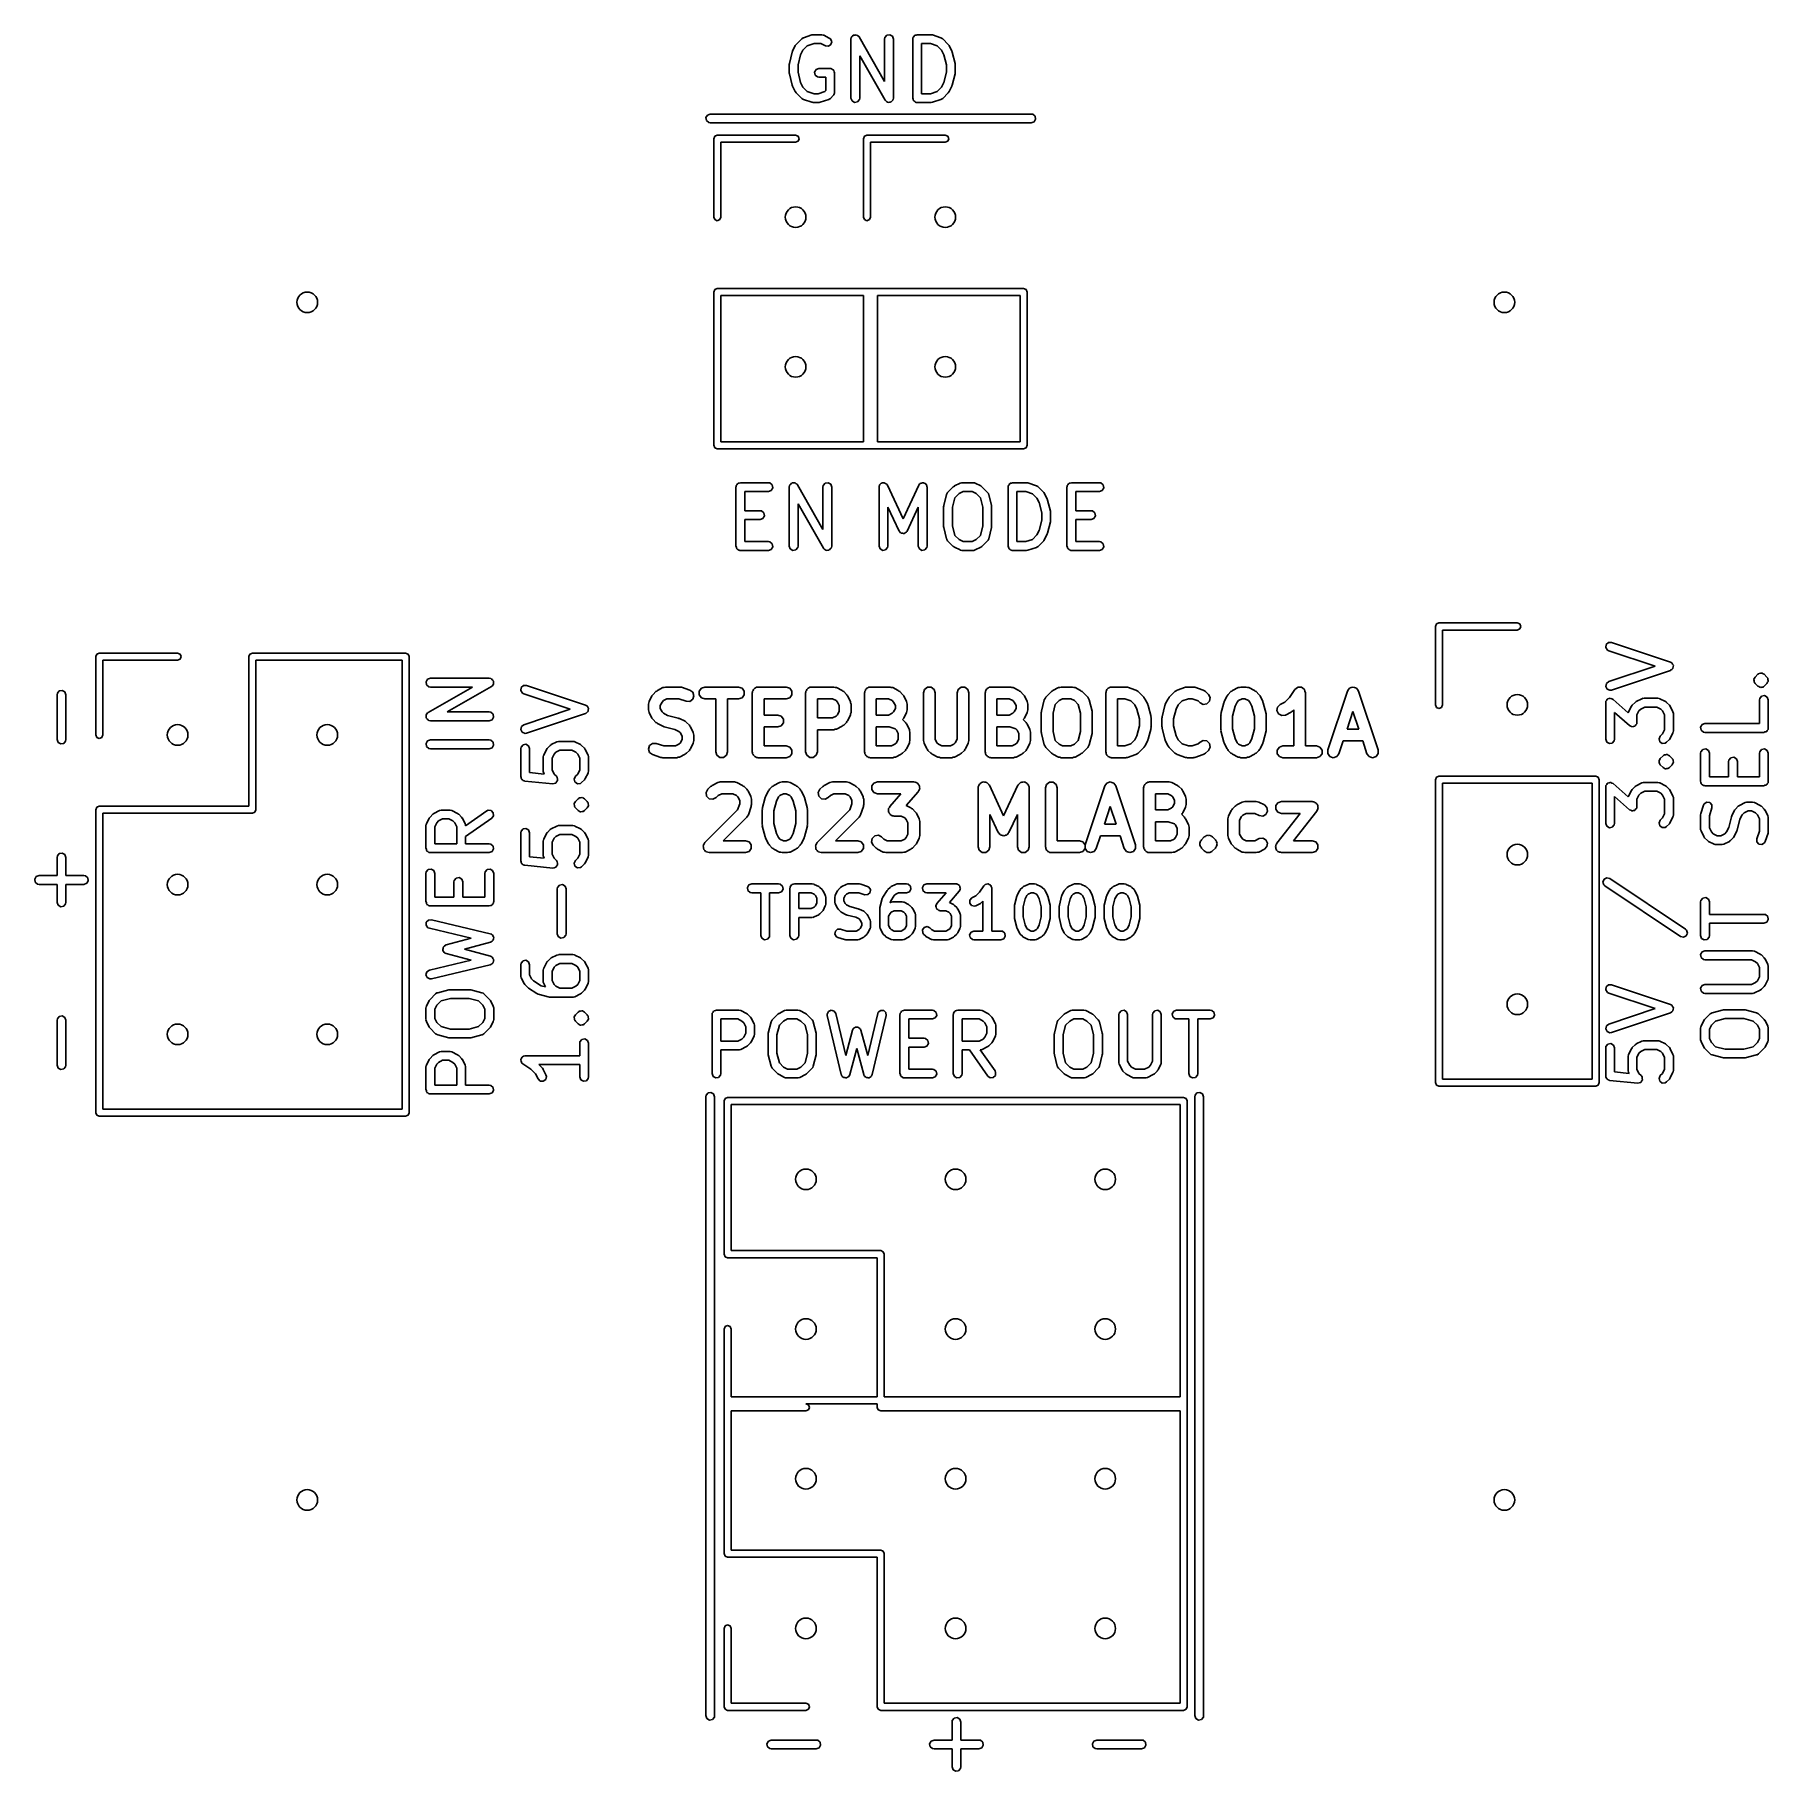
# Model space of a CAD drawing. Extents: x 0.22 to 1.38, y 0.22 to 1.38.
import ezdxf

# ---------------------------------------------------------------- set-up
doc = ezdxf.new("R2010")
doc.units = 0
doc.header["$MEASUREMENT"] = 0
doc.layers.add('BLACK', color=7, linetype='CONTINUOUS')

msp = doc.modelspace()

# ---------------------------------------------------------------- linework, layer by layer
at = {"layer": 'BLACK', "linetype": 'CONTINUOUS'}
for p, q in [((0.724299, 1.36774), (0.726174, 1.37149)), ((0.726174, 1.37149), (0.7267, 1.3722)), ((0.7267, 1.3722), (0.726727, 1.37226)), ((0.726727, 1.37226), (0.730477, 1.37601)), ((0.730477, 1.37601), (0.731317, 1.3766)), ((0.73416, 1.37134), (0.731242, 1.36842)), ((0.731317, 1.3766), (0.731493, 1.37661)), ((0.731493, 1.37661), (0.731631, 1.37672)), ((0.731631, 1.37672), (0.737255, 1.3786)), ((0.738668, 1.37284), (0.73416, 1.37134)), ((0.737255, 1.3786), (0.738128, 1.37873)), ((0.738128, 1.37873), (0.738189, 1.37875)), ((0.738189, 1.37875), (0.743813, 1.37875)), ((0.743116, 1.37284), (0.738668, 1.37284)), ((0.746242, 1.37128), (0.743116, 1.37284)), ((0.743813, 1.37875), (0.744823, 1.37857)), ((0.744823, 1.37857), (0.744958, 1.37846)), ((0.744958, 1.37846), (0.745134, 1.37844)), ((0.745134, 1.37844), (0.748883, 1.37656)), ((0.748249, 1.37105), (0.746242, 1.37128)), ((0.749934, 1.37216), (0.748249, 1.37105)), ((0.748883, 1.37656), (0.749707, 1.37595)), ((0.749707, 1.37595), (0.75051, 1.3741)), ((0.75051, 1.3741), (0.749934, 1.37216)), ((0.763358, 1.37579), (0.763536, 1.3768)), ((0.763358, 1.33642), (0.763358, 1.37579)), ((0.763536, 1.3768), (0.763711, 1.37701)), ((0.763711, 1.37701), (0.76376, 1.37728)), ((0.76376, 1.37728), (0.764345, 1.37777)), ((0.764345, 1.37777), (0.764834, 1.37835)), ((0.764834, 1.37835), (0.765103, 1.3784)), ((0.765103, 1.3784), (0.765313, 1.37857)), ((0.765313, 1.37857), (0.766074, 1.37857)), ((0.766074, 1.37857), (0.766823, 1.3787)), ((0.766823, 1.3787), (0.76706, 1.37857)), ((0.76706, 1.37857), (0.767333, 1.37856)), ((0.767333, 1.37856), (0.767913, 1.37807)), ((0.767913, 1.37807), (0.768572, 1.37769)), ((0.768572, 1.37769), (0.768666, 1.37744)), ((0.768666, 1.37744), (0.768874, 1.37726)), ((0.768874, 1.37726), (0.785855, 1.34754)), ((0.785855, 1.37579), (0.786033, 1.3768)), ((0.785855, 1.34754), (0.785855, 1.37579)), ((0.786033, 1.3768), (0.787331, 1.37835)), ((0.787331, 1.37835), (0.78932, 1.3787)), ((0.78932, 1.3787), (0.79107, 1.37769)), ((0.79107, 1.37769), (0.79176, 1.37579)), ((0.79176, 1.37579), (0.79176, 1.33642)), ((0.804603, 1.37579), (0.80467, 1.37618)), ((0.804603, 1.33642), (0.804603, 1.37579)), ((0.804647, 1.37631), (0.804713, 1.37642)), ((0.80467, 1.37618), (0.804647, 1.37631)), ((0.804713, 1.37642), (0.804781, 1.3768)), ((0.804781, 1.3768), (0.805274, 1.37739)), ((0.805274, 1.37739), (0.805657, 1.37806)), ((0.805657, 1.37806), (0.805908, 1.37815)), ((0.805908, 1.37815), (0.806079, 1.37835)), ((0.806079, 1.37835), (0.806834, 1.37848)), ((0.806834, 1.37848), (0.807555, 1.37875)), ((0.807555, 1.37875), (0.816929, 1.37875)), ((0.81645, 1.37284), (0.810508, 1.37284)), ((0.810508, 1.37284), (0.810508, 1.33938)), ((0.820958, 1.37134), (0.81645, 1.37284)), ((0.816929, 1.37875), (0.817799, 1.37859)), ((0.817799, 1.37859), (0.817863, 1.3786)), ((0.817863, 1.3786), (0.823487, 1.37672)), ((0.823876, 1.36842), (0.820958, 1.37134)), ((0.823487, 1.37672), (0.824389, 1.37623)), ((0.824389, 1.37623), (0.824481, 1.37608)), ((0.824481, 1.37608), (0.824641, 1.37601)), ((0.824641, 1.37601), (0.828391, 1.37226)), ((0.828391, 1.37226), (0.828897, 1.37153)), ((0.828897, 1.37153), (0.828944, 1.37149)), ((0.828944, 1.37149), (0.830819, 1.36774)), ((0.722113, 1.35892), (0.722215, 1.3595)), ((0.722113, 1.3533), (0.722113, 1.35892)), ((0.722201, 1.35964), (0.724076, 1.36714)), ((0.722215, 1.3595), (0.722201, 1.35964)), ((0.724076, 1.36714), (0.724283, 1.3676)), ((0.724283, 1.3676), (0.724299, 1.36774)), ((0.729726, 1.36539), (0.728018, 1.35856)), ((0.728018, 1.35856), (0.728018, 1.35366)), ((0.731242, 1.36842), (0.729726, 1.36539)), ((0.786244, 1.33496), (0.769263, 1.36468)), ((0.769263, 1.36468), (0.769263, 1.33642)), ((0.825392, 1.36539), (0.823876, 1.36842)), ((0.8271, 1.35856), (0.825392, 1.36539)), ((0.8271, 1.35366), (0.8271, 1.35856)), ((0.830819, 1.36774), (0.830964, 1.36725)), ((0.830964, 1.36725), (0.831042, 1.36714)), ((0.831042, 1.36714), (0.832917, 1.35964)), ((0.832917, 1.35964), (0.832959, 1.35905)), ((0.832959, 1.35905), (0.833005, 1.35892)), ((0.833005, 1.35892), (0.833005, 1.3533)), ((0.72216, 1.35317), (0.722113, 1.3533)), ((0.722201, 1.35258), (0.72216, 1.35317)), ((0.724076, 1.34508), (0.722201, 1.35258)), ((0.728018, 1.35366), (0.729726, 1.34683)), ((0.729726, 1.34683), (0.731242, 1.3438)), ((0.739031, 1.35381), (0.740041, 1.35556)), ((0.739381, 1.35182), (0.739031, 1.35381)), ((0.740929, 1.35052), (0.739381, 1.35182)), ((0.740041, 1.35556), (0.741939, 1.35625)), ((0.741939, 1.35034), (0.740929, 1.35052)), ((0.741939, 1.35625), (0.749438, 1.35625)), ((0.746485, 1.35034), (0.741939, 1.35034)), ((0.746485, 1.3414), (0.746485, 1.35034)), ((0.749438, 1.35625), (0.749821, 1.35618)), ((0.749821, 1.35618), (0.74995, 1.35621)), ((0.74995, 1.35621), (0.750064, 1.35614)), ((0.750064, 1.35614), (0.750447, 1.35607)), ((0.750447, 1.35607), (0.751035, 1.35558)), ((0.751035, 1.35558), (0.751699, 1.3552)), ((0.751699, 1.3552), (0.751791, 1.35495)), ((0.751791, 1.35495), (0.751995, 1.35477)), ((0.751995, 1.35477), (0.752128, 1.35402)), ((0.752128, 1.35402), (0.75239, 1.3533)), ((0.75239, 1.3533), (0.75239, 1.34017)), ((0.823876, 1.3438), (0.825392, 1.34683)), ((0.825392, 1.34683), (0.8271, 1.35366)), ((0.832917, 1.35258), (0.831042, 1.34508)), ((0.833005, 1.3533), (0.832903, 1.35272)), ((0.832903, 1.35272), (0.832917, 1.35258)), ((0.724154, 1.34497), (0.724076, 1.34508)), ((0.724299, 1.34448), (0.724154, 1.34497)), ((0.726174, 1.34073), (0.724299, 1.34448)), ((0.726221, 1.34068), (0.726174, 1.34073)), ((0.726727, 1.33996), (0.726221, 1.34068)), ((0.730477, 1.33621), (0.726727, 1.33996)), ((0.730637, 1.33614), (0.730477, 1.33621)), ((0.730729, 1.33599), (0.730637, 1.33614)), ((0.731631, 1.3355), (0.730729, 1.33599)), ((0.731242, 1.3438), (0.73416, 1.34088)), ((0.737255, 1.33362), (0.731631, 1.3355)), ((0.73416, 1.34088), (0.738668, 1.33938)), ((0.738668, 1.33938), (0.741459, 1.33938)), ((0.741459, 1.33938), (0.745968, 1.34088)), ((0.748497, 1.3355), (0.742872, 1.33362)), ((0.745968, 1.34088), (0.746485, 1.3414)), ((0.748635, 1.33561), (0.748497, 1.3355)), ((0.748811, 1.33562), (0.748635, 1.33561)), ((0.749651, 1.33621), (0.748811, 1.33562)), ((0.751525, 1.33809), (0.749651, 1.33621)), ((0.751798, 1.33867), (0.751525, 1.33809)), ((0.752212, 1.33916), (0.751798, 1.33867)), ((0.752324, 1.3398), (0.752212, 1.33916)), ((0.752379, 1.33992), (0.752324, 1.3398)), ((0.75239, 1.34017), (0.752358, 1.33999)), ((0.752358, 1.33999), (0.752379, 1.33992)), ((0.764049, 1.33453), (0.763358, 1.33642)), ((0.765798, 1.33352), (0.764049, 1.33453)), ((0.769085, 1.33541), (0.767787, 1.33387)), ((0.769263, 1.33642), (0.769085, 1.33541)), ((0.786452, 1.33478), (0.786244, 1.33496)), ((0.786546, 1.33453), (0.786452, 1.33478)), ((0.787205, 1.33415), (0.786546, 1.33453)), ((0.787785, 1.33365), (0.787205, 1.33415)), ((0.790773, 1.33445), (0.790284, 1.33387)), ((0.791358, 1.33494), (0.790773, 1.33445)), ((0.791407, 1.33521), (0.791358, 1.33494)), ((0.791582, 1.33541), (0.791407, 1.33521)), ((0.79176, 1.33642), (0.791582, 1.33541)), ((0.804865, 1.3357), (0.804603, 1.33642)), ((0.804998, 1.33495), (0.804865, 1.3357)), ((0.805202, 1.33478), (0.804998, 1.33495)), ((0.805293, 1.33453), (0.805202, 1.33478)), ((0.805958, 1.33414), (0.805293, 1.33453)), ((0.806545, 1.33365), (0.805958, 1.33414)), ((0.810508, 1.33938), (0.81645, 1.33938)), ((0.81645, 1.33938), (0.820958, 1.34088)), ((0.823487, 1.3355), (0.817863, 1.33362)), ((0.820958, 1.34088), (0.823876, 1.3438)), ((0.823625, 1.33561), (0.823487, 1.3355)), ((0.823801, 1.33562), (0.823625, 1.33561)), ((0.824641, 1.33621), (0.823801, 1.33562)), ((0.828391, 1.33996), (0.824641, 1.33621)), ((0.828418, 1.34002), (0.828391, 1.33996)), ((0.828944, 1.34073), (0.828418, 1.34002)), ((0.830819, 1.34448), (0.828944, 1.34073)), ((0.830835, 1.34462), (0.830819, 1.34448)), ((0.831042, 1.34508), (0.830835, 1.34462)), ((0.666383, 1.32335), (0.667393, 1.3251)), ((0.666734, 1.32136), (0.666383, 1.32335)), ((0.667393, 1.3251), (0.669291, 1.32579)), ((0.669291, 1.32579), (0.883858, 1.32579)), ((0.73732, 1.33363), (0.737255, 1.33362)), ((0.738189, 1.33347), (0.73732, 1.33363)), ((0.741939, 1.33347), (0.738189, 1.33347)), ((0.741999, 1.33349), (0.741939, 1.33347)), ((0.742872, 1.33362), (0.741999, 1.33349)), ((0.767787, 1.33387), (0.765798, 1.33352)), ((0.788058, 1.33365), (0.787785, 1.33365)), ((0.788295, 1.33352), (0.788058, 1.33365)), ((0.789044, 1.33365), (0.788295, 1.33352)), ((0.789805, 1.33365), (0.789044, 1.33365)), ((0.790015, 1.33382), (0.789805, 1.33365)), ((0.790284, 1.33387), (0.790015, 1.33382)), ((0.806929, 1.33358), (0.806545, 1.33365)), ((0.807043, 1.33352), (0.806929, 1.33358)), ((0.807172, 1.33354), (0.807043, 1.33352)), ((0.807555, 1.33347), (0.807172, 1.33354)), ((0.816929, 1.33347), (0.807555, 1.33347)), ((0.81699, 1.33349), (0.816929, 1.33347)), ((0.817863, 1.33362), (0.81699, 1.33349)), ((0.883858, 1.32579), (0.884868, 1.32561)), ((0.884868, 1.32561), (0.886415, 1.32431)), ((0.886415, 1.32431), (0.886766, 1.32232)), ((0.668281, 1.32006), (0.666734, 1.32136)), ((0.669291, 1.31988), (0.668281, 1.32006)), ((0.883858, 1.31988), (0.669291, 1.31988)), ((0.671654, 1.30925), (0.672345, 1.31092)), ((0.672345, 1.31092), (0.674016, 1.31161)), ((0.674016, 1.31161), (0.726378, 1.31161)), ((0.726378, 1.31161), (0.728048, 1.31092)), ((0.728048, 1.31092), (0.72874, 1.30925)), ((0.771654, 1.30925), (0.772345, 1.31092)), ((0.772345, 1.31092), (0.774016, 1.31161)), ((0.774016, 1.31161), (0.826378, 1.31161)), ((0.826378, 1.31161), (0.828048, 1.31092)), ((0.828048, 1.31092), (0.82874, 1.30925)), ((0.885756, 1.32057), (0.883858, 1.31988)), ((0.886766, 1.32232), (0.885756, 1.32057)), ((0.671654, 1.25689), (0.671654, 1.30925)), ((0.726378, 1.30689), (0.676378, 1.30689)), ((0.676378, 1.30689), (0.676378, 1.25689)), ((0.728048, 1.30758), (0.726378, 1.30689)), ((0.72874, 1.30925), (0.728048, 1.30758)), ((0.771654, 1.25689), (0.771654, 1.30925)), ((0.826378, 1.30689), (0.776378, 1.30689)), ((0.776378, 1.30689), (0.776378, 1.25689)), ((0.828048, 1.30758), (0.826378, 1.30689)), ((0.82874, 1.30925), (0.828048, 1.30758)), ((0.672345, 1.25522), (0.671654, 1.25689)), ((0.674016, 1.25453), (0.672345, 1.25522)), ((0.675686, 1.25522), (0.674016, 1.25453)), ((0.676378, 1.25689), (0.675686, 1.25522)), ((0.772345, 1.25522), (0.771654, 1.25689)), ((0.774016, 1.25453), (0.772345, 1.25522)), ((0.775686, 1.25522), (0.774016, 1.25453)), ((0.776378, 1.25689), (0.775686, 1.25522)), ((0.671654, 1.20689), (0.672345, 1.20856)), ((0.671654, 1.10453), (0.671654, 1.20689)), ((0.672345, 1.20856), (0.674016, 1.20925)), ((0.674016, 1.20925), (0.77874, 1.20925)), ((0.77874, 1.20925), (0.87874, 1.20925)), ((0.87874, 1.20925), (0.88041, 1.20856)), ((0.88041, 1.20856), (0.881102, 1.20689)), ((0.881102, 1.20689), (0.881102, 1.10453)), ((0.676378, 1.20453), (0.676378, 1.10689)), ((0.771654, 1.20453), (0.676378, 1.20453)), ((0.771654, 1.10689), (0.771654, 1.20453)), ((0.781102, 1.20453), (0.781102, 1.10689)), ((0.876378, 1.20453), (0.781102, 1.20453)), ((0.876378, 1.10689), (0.876378, 1.20453)), ((0.672345, 1.10286), (0.671654, 1.10453)), ((0.671654, 1.10453), (0.671654, 1.10453)), ((0.674016, 1.10217), (0.672345, 1.10286)), ((0.774016, 1.10217), (0.674016, 1.10217)), ((0.676378, 1.10689), (0.771654, 1.10689)), ((0.77874, 1.10217), (0.774016, 1.10217)), ((0.87874, 1.10217), (0.77874, 1.10217)), ((0.781102, 1.10689), (0.876378, 1.10689)), ((0.88041, 1.10286), (0.87874, 1.10217)), ((0.881102, 1.10453), (0.88041, 1.10286)), ((0.687164, 1.07818), (0.687547, 1.07884)), ((0.687547, 1.07884), (0.687797, 1.07893)), ((0.687797, 1.07893), (0.687969, 1.07914)), ((0.687969, 1.07914), (0.688724, 1.07927)), ((0.688724, 1.07927), (0.689445, 1.07953)), ((0.689445, 1.07953), (0.708193, 1.07953)), ((0.708193, 1.07953), (0.709203, 1.07936)), ((0.709203, 1.07936), (0.71075, 1.07806)), ((0.7231, 1.07856), (0.723589, 1.07914)), ((0.723589, 1.07914), (0.723858, 1.07919)), ((0.723858, 1.07919), (0.724068, 1.07936)), ((0.724068, 1.07936), (0.724829, 1.07936)), ((0.724829, 1.07936), (0.725578, 1.07949)), ((0.725578, 1.07949), (0.725815, 1.07935)), ((0.725815, 1.07935), (0.726088, 1.07935)), ((0.726088, 1.07935), (0.726669, 1.07886)), ((0.726669, 1.07886), (0.727328, 1.07848)), ((0.744788, 1.07759), (0.746086, 1.07914)), ((0.746086, 1.07914), (0.748076, 1.07949)), ((0.748076, 1.07949), (0.749825, 1.07848)), ((0.783167, 1.07865), (0.783582, 1.07914)), ((0.783582, 1.07914), (0.78397, 1.07921)), ((0.78397, 1.07921), (0.784293, 1.07943)), ((0.784293, 1.07943), (0.784936, 1.07938)), ((0.784936, 1.07938), (0.785571, 1.07949)), ((0.785571, 1.07949), (0.785912, 1.07929)), ((0.785912, 1.07929), (0.786305, 1.07926)), ((0.786305, 1.07926), (0.786761, 1.0788)), ((0.786761, 1.0788), (0.78732, 1.07848)), ((0.809218, 1.07867), (0.809575, 1.07884)), ((0.809575, 1.07884), (0.809828, 1.07914)), ((0.809828, 1.07914), (0.810464, 1.07925)), ((0.810464, 1.07925), (0.811048, 1.07952)), ((0.811048, 1.07952), (0.811429, 1.07942)), ((0.811429, 1.07942), (0.811818, 1.07949)), ((0.811818, 1.07949), (0.812376, 1.07917)), ((0.812376, 1.07917), (0.812999, 1.079)), ((0.812999, 1.079), (0.813225, 1.07868)), ((0.832481, 1.07735), (0.836231, 1.07922)), ((0.836231, 1.07922), (0.837214, 1.07952)), ((0.837214, 1.07952), (0.837386, 1.07947)), ((0.837386, 1.07947), (0.837552, 1.07953)), ((0.837552, 1.07953), (0.845051, 1.07953)), ((0.845051, 1.07953), (0.846061, 1.07936)), ((0.846061, 1.07936), (0.846196, 1.07924)), ((0.846196, 1.07924), (0.846371, 1.07922)), ((0.846371, 1.07922), (0.850121, 1.07735)), ((0.869016, 1.07818), (0.869399, 1.07884)), ((0.869399, 1.07884), (0.86965, 1.07893)), ((0.86965, 1.07893), (0.869821, 1.07914)), ((0.869821, 1.07914), (0.870576, 1.07927)), ((0.870576, 1.07927), (0.871297, 1.07953)), ((0.871297, 1.07953), (0.880671, 1.07953)), ((0.880671, 1.07953), (0.881541, 1.07938)), ((0.881541, 1.07938), (0.881605, 1.07938)), ((0.881605, 1.07938), (0.887229, 1.07751)), ((0.908386, 1.07818), (0.908769, 1.07884)), ((0.908769, 1.07884), (0.90902, 1.07893)), ((0.90902, 1.07893), (0.909191, 1.07914)), ((0.909191, 1.07914), (0.909947, 1.07927)), ((0.909947, 1.07927), (0.910667, 1.07953)), ((0.910667, 1.07953), (0.929415, 1.07953)), ((0.929415, 1.07953), (0.930425, 1.07936)), ((0.930425, 1.07936), (0.931972, 1.07806)), ((0.686492, 1.07658), (0.68656, 1.07697)), ((0.686492, 1.03721), (0.686492, 1.07658)), ((0.686537, 1.07709), (0.686603, 1.07721)), ((0.68656, 1.07697), (0.686537, 1.07709)), ((0.686603, 1.07721), (0.68667, 1.07759)), ((0.68667, 1.07759), (0.687164, 1.07818)), ((0.708193, 1.07363), (0.692398, 1.07363)), ((0.692398, 1.07363), (0.692398, 1.06079)), ((0.710091, 1.07432), (0.708193, 1.07363)), ((0.711101, 1.07607), (0.710091, 1.07432)), ((0.71075, 1.07806), (0.711101, 1.07607)), ((0.722113, 1.07658), (0.722291, 1.07759)), ((0.722113, 1.03721), (0.722113, 1.07658)), ((0.722291, 1.07759), (0.722466, 1.0778)), ((0.722466, 1.0778), (0.722515, 1.07807)), ((0.722515, 1.07807), (0.7231, 1.07856)), ((0.727328, 1.07848), (0.727421, 1.07822)), ((0.727421, 1.07822), (0.727629, 1.07805)), ((0.727629, 1.07805), (0.74461, 1.04833)), ((0.74461, 1.07658), (0.744788, 1.07759)), ((0.74461, 1.04833), (0.74461, 1.07658)), ((0.749825, 1.07848), (0.750516, 1.07658)), ((0.750516, 1.07658), (0.750516, 1.03721)), ((0.782105, 1.07658), (0.782283, 1.07759)), ((0.782105, 1.03721), (0.782105, 1.07658)), ((0.782283, 1.07759), (0.782537, 1.07789)), ((0.782537, 1.07789), (0.782639, 1.07827)), ((0.782639, 1.07827), (0.783167, 1.07865)), ((0.78732, 1.07848), (0.787455, 1.07811)), ((0.787455, 1.07811), (0.787734, 1.07783)), ((0.787734, 1.07783), (0.798181, 1.05544)), ((0.798181, 1.05544), (0.808629, 1.07783)), ((0.808629, 1.07783), (0.809218, 1.07867)), ((0.813225, 1.07868), (0.813567, 1.07848)), ((0.813567, 1.07848), (0.813787, 1.07787)), ((0.813787, 1.07787), (0.814157, 1.07735)), ((0.814157, 1.07735), (0.814123, 1.07695)), ((0.814123, 1.07695), (0.814258, 1.07658)), ((0.814258, 1.07658), (0.814258, 1.03721)), ((0.825313, 1.06417), (0.827188, 1.07167)), ((0.827188, 1.07167), (0.827606, 1.07261)), ((0.827606, 1.07261), (0.827841, 1.07278)), ((0.827841, 1.07278), (0.827965, 1.07305)), ((0.827965, 1.07305), (0.831714, 1.0768)), ((0.832719, 1.06945), (0.83113, 1.0631)), ((0.831714, 1.0768), (0.832437, 1.0773)), ((0.832437, 1.0773), (0.832481, 1.07735)), ((0.835551, 1.07228), (0.832719, 1.06945)), ((0.838249, 1.07363), (0.835551, 1.07228)), ((0.844354, 1.07363), (0.838249, 1.07363)), ((0.847051, 1.07228), (0.844354, 1.07363)), ((0.849883, 1.06945), (0.847051, 1.07228)), ((0.851472, 1.0631), (0.849883, 1.06945)), ((0.850121, 1.07735), (0.85083, 1.07682)), ((0.85083, 1.07682), (0.850888, 1.0768)), ((0.850888, 1.0768), (0.854638, 1.07305)), ((0.854638, 1.07305), (0.855226, 1.07221)), ((0.855226, 1.07221), (0.855251, 1.07192)), ((0.855251, 1.07192), (0.855414, 1.07167)), ((0.855414, 1.07167), (0.857289, 1.06417)), ((0.868345, 1.07658), (0.868412, 1.07697)), ((0.868345, 1.03721), (0.868345, 1.07658)), ((0.868389, 1.07709), (0.868455, 1.07721)), ((0.868412, 1.07697), (0.868389, 1.07709)), ((0.868455, 1.07721), (0.868523, 1.07759)), ((0.868523, 1.07759), (0.869016, 1.07818)), ((0.880192, 1.07363), (0.87425, 1.07363)), ((0.87425, 1.07363), (0.87425, 1.04016)), ((0.8847, 1.07213), (0.880192, 1.07363)), ((0.887618, 1.06921), (0.8847, 1.07213)), ((0.887229, 1.07751), (0.888131, 1.07702)), ((0.889134, 1.06618), (0.887618, 1.06921)), ((0.888131, 1.07702), (0.888223, 1.07687)), ((0.888223, 1.07687), (0.888383, 1.0768)), ((0.888383, 1.0768), (0.892133, 1.07305)), ((0.892133, 1.07305), (0.892639, 1.07232)), ((0.892639, 1.07232), (0.892686, 1.07228)), ((0.892686, 1.07228), (0.894561, 1.06853)), ((0.894561, 1.06853), (0.894706, 1.06804)), ((0.894706, 1.06804), (0.894784, 1.06792)), ((0.894784, 1.06792), (0.896659, 1.06043)), ((0.907715, 1.07658), (0.907782, 1.07697)), ((0.907715, 1.03721), (0.907715, 1.07658)), ((0.907759, 1.07709), (0.907825, 1.07721)), ((0.907782, 1.07697), (0.907759, 1.07709)), ((0.907825, 1.07721), (0.907893, 1.07759)), ((0.907893, 1.07759), (0.908386, 1.07818)), ((0.929415, 1.07363), (0.91362, 1.07363)), ((0.91362, 1.07363), (0.91362, 1.06079)), ((0.931313, 1.07432), (0.929415, 1.07363)), ((0.932323, 1.07607), (0.931313, 1.07432)), ((0.931972, 1.07806), (0.932323, 1.07607)), ((0.692398, 1.06079), (0.702568, 1.06079)), ((0.702568, 1.06079), (0.703578, 1.06061)), ((0.703578, 1.06061), (0.705126, 1.05931)), ((0.705476, 1.05732), (0.704466, 1.05557)), ((0.705126, 1.05931), (0.705476, 1.05732)), ((0.744999, 1.03575), (0.728018, 1.06546)), ((0.728018, 1.06546), (0.728018, 1.03721)), ((0.795506, 1.04721), (0.788011, 1.06327)), ((0.788011, 1.06327), (0.788011, 1.03721)), ((0.808352, 1.06327), (0.800857, 1.04721)), ((0.808352, 1.03721), (0.808352, 1.06327)), ((0.825225, 1.06346), (0.825327, 1.06404)), ((0.825225, 1.05034), (0.825225, 1.06346)), ((0.825327, 1.06404), (0.825313, 1.06417)), ((0.83113, 1.0631), (0.83113, 1.0507)), ((0.851472, 1.0507), (0.851472, 1.0631)), ((0.857289, 1.06417), (0.85733, 1.06359)), ((0.85733, 1.06359), (0.857377, 1.06346)), ((0.857377, 1.06346), (0.857377, 1.05034)), ((0.890842, 1.05935), (0.889134, 1.06618)), ((0.890842, 1.05445), (0.890842, 1.05935)), ((0.896659, 1.06043), (0.896701, 1.05984)), ((0.896701, 1.05984), (0.896747, 1.05971)), ((0.896747, 1.05971), (0.896747, 1.05408)), ((0.91362, 1.06079), (0.923791, 1.06079)), ((0.923791, 1.06079), (0.924801, 1.06061)), ((0.924801, 1.06061), (0.926348, 1.05931)), ((0.926699, 1.05732), (0.925689, 1.05557)), ((0.926348, 1.05931), (0.926699, 1.05732)), ((0.702568, 1.05488), (0.692398, 1.05488)), ((0.692398, 1.05488), (0.692398, 1.04016)), ((0.704466, 1.05557), (0.702568, 1.05488)), ((0.796048, 1.04667), (0.795506, 1.04721)), ((0.796487, 1.04604), (0.796048, 1.04667)), ((0.796745, 1.04597), (0.796487, 1.04604)), ((0.796934, 1.04578), (0.796745, 1.04597)), ((0.797698, 1.04572), (0.796934, 1.04578)), ((0.798438, 1.04552), (0.797698, 1.04572)), ((0.79868, 1.04563), (0.798438, 1.04552)), ((0.798947, 1.04561), (0.79868, 1.04563)), ((0.799574, 1.04605), (0.798947, 1.04561)), ((0.800269, 1.04637), (0.799574, 1.04605)), ((0.800493, 1.04669), (0.800269, 1.04637)), ((0.800601, 1.04677), (0.800493, 1.04669)), ((0.800635, 1.04689), (0.800601, 1.04677)), ((0.800857, 1.04721), (0.800635, 1.04689)), ((0.825272, 1.05021), (0.825225, 1.05034)), ((0.825313, 1.04962), (0.825272, 1.05021)), ((0.827188, 1.04212), (0.825313, 1.04962)), ((0.83113, 1.0507), (0.832719, 1.04435)), ((0.832719, 1.04435), (0.835551, 1.04151)), ((0.847051, 1.04151), (0.849883, 1.04435)), ((0.849883, 1.04435), (0.851472, 1.0507)), ((0.857289, 1.04962), (0.855414, 1.04212)), ((0.857377, 1.05034), (0.857275, 1.04975)), ((0.857275, 1.04975), (0.857289, 1.04962)), ((0.8847, 1.04167), (0.887618, 1.04459)), ((0.887618, 1.04459), (0.889134, 1.04762)), ((0.889134, 1.04762), (0.890842, 1.05445)), ((0.894561, 1.04527), (0.892686, 1.04152)), ((0.894577, 1.0454), (0.894561, 1.04527)), ((0.894784, 1.04587), (0.894577, 1.0454)), ((0.896659, 1.05337), (0.894784, 1.04587)), ((0.896747, 1.05408), (0.896645, 1.0535)), ((0.896645, 1.0535), (0.896659, 1.05337)), ((0.923791, 1.05488), (0.91362, 1.05488)), ((0.91362, 1.05488), (0.91362, 1.04016)), ((0.925689, 1.05557), (0.923791, 1.05488)), ((0.686755, 1.03649), (0.686492, 1.03721)), ((0.686888, 1.03574), (0.686755, 1.03649)), ((0.687092, 1.03556), (0.686888, 1.03574)), ((0.687183, 1.03531), (0.687092, 1.03556)), ((0.687847, 1.03493), (0.687183, 1.03531)), ((0.688435, 1.03444), (0.687847, 1.03493)), ((0.688819, 1.03437), (0.688435, 1.03444)), ((0.688932, 1.0343), (0.688819, 1.03437)), ((0.689062, 1.03433), (0.688932, 1.0343)), ((0.689445, 1.03426), (0.689062, 1.03433)), ((0.708193, 1.03426), (0.689445, 1.03426)), ((0.692398, 1.04016), (0.708193, 1.04016)), ((0.708193, 1.04016), (0.709203, 1.03999)), ((0.710091, 1.03495), (0.708193, 1.03426)), ((0.709203, 1.03999), (0.71075, 1.03869)), ((0.711101, 1.0367), (0.710091, 1.03495)), ((0.71075, 1.03869), (0.711101, 1.0367)), ((0.722804, 1.03531), (0.722113, 1.03721)), ((0.724553, 1.0343), (0.722804, 1.03531)), ((0.726542, 1.03465), (0.724553, 1.0343)), ((0.72784, 1.0362), (0.726542, 1.03465)), ((0.728018, 1.03721), (0.72784, 1.0362)), ((0.745207, 1.03557), (0.744999, 1.03575)), ((0.745301, 1.03531), (0.745207, 1.03557)), ((0.74596, 1.03493), (0.745301, 1.03531)), ((0.746541, 1.03444), (0.74596, 1.03493)), ((0.746814, 1.03444), (0.746541, 1.03444)), ((0.74705, 1.0343), (0.746814, 1.03444)), ((0.747799, 1.03444), (0.74705, 1.0343)), ((0.74856, 1.03443), (0.747799, 1.03444)), ((0.74877, 1.03461), (0.74856, 1.03443)), ((0.749039, 1.03465), (0.74877, 1.03461)), ((0.749528, 1.03524), (0.749039, 1.03465)), ((0.750113, 1.03572), (0.749528, 1.03524)), ((0.750162, 1.03599), (0.750113, 1.03572)), ((0.750337, 1.0362), (0.750162, 1.03599)), ((0.750516, 1.03721), (0.750337, 1.0362)), ((0.782796, 1.03531), (0.782105, 1.03721)), ((0.784545, 1.0343), (0.782796, 1.03531)), ((0.786534, 1.03465), (0.784545, 1.0343)), ((0.787833, 1.0362), (0.786534, 1.03465)), ((0.788011, 1.03721), (0.787833, 1.0362)), ((0.809043, 1.03531), (0.808352, 1.03721)), ((0.810792, 1.0343), (0.809043, 1.03531)), ((0.812781, 1.03465), (0.810792, 1.0343)), ((0.814079, 1.0362), (0.812781, 1.03465)), ((0.814258, 1.03721), (0.814079, 1.0362)), ((0.827351, 1.04188), (0.827188, 1.04212)), ((0.827376, 1.04159), (0.827351, 1.04188)), ((0.827965, 1.04075), (0.827376, 1.04159)), ((0.831714, 1.037), (0.827965, 1.04075)), ((0.831772, 1.03697), (0.831714, 1.037)), ((0.832481, 1.03645), (0.831772, 1.03697)), ((0.836231, 1.03457), (0.832481, 1.03645)), ((0.835551, 1.04151), (0.838249, 1.04016)), ((0.836406, 1.03455), (0.836231, 1.03457)), ((0.836542, 1.03444), (0.836406, 1.03455)), ((0.837552, 1.03426), (0.836542, 1.03444)), ((0.845051, 1.03426), (0.837552, 1.03426)), ((0.838249, 1.04016), (0.844354, 1.04016)), ((0.844354, 1.04016), (0.847051, 1.04151)), ((0.845216, 1.03432), (0.845051, 1.03426)), ((0.845388, 1.03428), (0.845216, 1.03432)), ((0.846371, 1.03457), (0.845388, 1.03428)), ((0.850121, 1.03645), (0.846371, 1.03457)), ((0.850165, 1.03649), (0.850121, 1.03645)), ((0.850888, 1.037), (0.850165, 1.03649)), ((0.854638, 1.04075), (0.850888, 1.037)), ((0.854761, 1.04101), (0.854638, 1.04075)), ((0.854997, 1.04118), (0.854761, 1.04101)), ((0.855414, 1.04212), (0.854997, 1.04118)), ((0.868607, 1.03649), (0.868345, 1.03721)), ((0.86874, 1.03574), (0.868607, 1.03649)), ((0.868944, 1.03556), (0.86874, 1.03574)), ((0.869035, 1.03531), (0.868944, 1.03556)), ((0.8697, 1.03493), (0.869035, 1.03531)), ((0.870287, 1.03444), (0.8697, 1.03493)), ((0.870671, 1.03437), (0.870287, 1.03444)), ((0.870785, 1.0343), (0.870671, 1.03437)), ((0.870914, 1.03433), (0.870785, 1.0343)), ((0.871297, 1.03426), (0.870914, 1.03433)), ((0.880671, 1.03426), (0.871297, 1.03426)), ((0.87425, 1.04016), (0.880192, 1.04016)), ((0.880192, 1.04016), (0.8847, 1.04167)), ((0.880732, 1.03428), (0.880671, 1.03426)), ((0.881605, 1.03441), (0.880732, 1.03428)), ((0.887229, 1.03629), (0.881605, 1.03441)), ((0.887367, 1.0364), (0.887229, 1.03629)), ((0.887543, 1.03641), (0.887367, 1.0364)), ((0.888383, 1.037), (0.887543, 1.03641)), ((0.892133, 1.04075), (0.888383, 1.037)), ((0.89216, 1.04081), (0.892133, 1.04075)), ((0.892686, 1.04152), (0.89216, 1.04081)), ((0.907977, 1.03649), (0.907715, 1.03721)), ((0.90811, 1.03574), (0.907977, 1.03649)), ((0.908314, 1.03556), (0.90811, 1.03574)), ((0.908405, 1.03531), (0.908314, 1.03556)), ((0.90907, 1.03493), (0.908405, 1.03531)), ((0.909657, 1.03444), (0.90907, 1.03493)), ((0.910041, 1.03437), (0.909657, 1.03444)), ((0.910155, 1.0343), (0.910041, 1.03437)), ((0.910284, 1.03433), (0.910155, 1.0343)), ((0.910667, 1.03426), (0.910284, 1.03433)), ((0.929415, 1.03426), (0.910667, 1.03426)), ((0.91362, 1.04016), (0.929415, 1.04016)), ((0.929415, 1.04016), (0.930425, 1.03999)), ((0.931313, 1.03495), (0.929415, 1.03426)), ((0.930425, 1.03999), (0.931972, 1.03869)), ((0.932323, 1.0367), (0.931313, 1.03495)), ((0.931972, 1.03869), (0.932323, 1.0367)), ((1.15394, 0.983465), (1.15463, 0.985135)), ((1.15394, 0.931102), (1.15394, 0.983465)), ((1.15463, 0.985135), (1.1563, 0.985827)), ((1.1563, 0.985827), (1.20866, 0.985827)), ((1.20866, 0.981102), (1.15866, 0.981102)), ((1.15866, 0.981102), (1.15866, 0.931102)), ((1.20866, 0.985827), (1.21033, 0.985135)), ((1.21033, 0.981794), (1.20866, 0.981102)), ((1.21033, 0.985135), (1.21102, 0.983465)), ((1.21102, 0.983465), (1.21033, 0.981794)), ((0.258661, 0.963386), (0.259353, 0.965056)), ((0.258661, 0.911024), (0.258661, 0.963386)), ((0.259353, 0.965056), (0.261024, 0.965748)), ((0.261024, 0.965748), (0.313386, 0.965748)), ((0.313386, 0.965748), (0.315056, 0.965056)), ((0.315056, 0.965056), (0.315748, 0.963386)), ((0.315748, 0.963386), (0.315056, 0.961716)), ((0.361024, 0.963386), (0.361716, 0.965056)), ((0.361024, 0.863386), (0.361024, 0.963386)), ((0.361716, 0.965056), (0.363386, 0.965748)), ((0.363386, 0.965748), (0.465748, 0.965748)), ((0.465748, 0.965748), (0.467418, 0.965056)), ((0.467418, 0.965056), (0.46811, 0.963386)), ((0.46811, 0.963386), (0.46811, 0.658661)), ((1.26777, 0.969459), (1.26807, 0.971457)), ((1.26883, 0.967738), (1.26777, 0.969459)), ((1.26807, 0.971457), (1.26958, 0.972797)), ((1.26973, 0.967249), (1.26883, 0.967738)), ((1.26958, 0.972797), (1.2716, 0.972852)), ((1.30069, 0.956927), (1.26973, 0.967249)), ((1.2716, 0.972852), (1.31097, 0.959729)), ((0.313386, 0.961024), (0.263386, 0.961024)), ((0.263386, 0.961024), (0.263386, 0.911024)), ((0.315056, 0.961716), (0.313386, 0.961024)), ((0.365748, 0.961024), (0.365748, 0.861024)), ((0.463386, 0.961024), (0.365748, 0.961024)), ((0.463386, 0.661024), (0.463386, 0.961024)), ((1.26973, 0.946605), (1.30069, 0.956927)), ((1.31097, 0.954126), (1.2716, 0.941003)), ((1.31097, 0.959729), (1.31187, 0.95924)), ((1.31103, 0.954179), (1.31097, 0.954126)), ((1.31112, 0.954181), (1.31103, 0.954179)), ((1.31182, 0.954801), (1.31112, 0.954181)), ((1.31255, 0.955382), (1.31182, 0.954801)), ((1.31187, 0.95924), (1.31191, 0.959168)), ((1.31191, 0.959168), (1.31199, 0.959137)), ((1.31199, 0.959137), (1.31244, 0.958315)), ((1.31244, 0.958315), (1.31293, 0.957519)), ((1.31257, 0.955465), (1.31255, 0.955382)), ((1.31263, 0.955521), (1.31257, 0.955465)), ((1.31277, 0.956445), (1.31263, 0.955521)), ((1.31295, 0.95736), (1.31277, 0.956445)), ((1.31293, 0.957519), (1.31291, 0.957435)), ((1.31291, 0.957435), (1.31295, 0.95736)), ((1.36758, 0.949641), (1.36946, 0.951516)), ((1.36946, 0.951516), (1.36977, 0.95174)), ((1.36977, 0.95174), (1.36985, 0.951847)), ((1.36985, 0.951847), (1.36998, 0.951881)), ((1.36998, 0.951881), (1.3703, 0.952104)), ((1.3703, 0.952104), (1.37106, 0.952171)), ((1.37106, 0.952171), (1.3718, 0.95237)), ((1.3718, 0.95237), (1.37204, 0.952257)), ((1.37204, 0.952257), (1.37231, 0.95228)), ((1.37231, 0.95228), (1.37294, 0.95184)), ((1.37294, 0.95184), (1.37363, 0.951516)), ((1.37363, 0.951516), (1.37551, 0.949641)), ((0.233007, 0.938903), (0.234306, 0.940451)), ((0.234306, 0.940451), (0.236295, 0.940801)), ((0.236295, 0.940801), (0.238044, 0.939791)), ((0.238044, 0.939791), (0.238735, 0.937893)), ((0.479368, 0.946473), (0.480378, 0.948222)), ((0.479719, 0.944484), (0.479368, 0.946473)), ((0.481266, 0.943185), (0.479719, 0.944484)), ((0.480378, 0.948222), (0.482276, 0.948913)), ((0.480811, 0.926026), (0.510528, 0.943007)), ((0.482276, 0.943007), (0.481266, 0.943185)), ((0.482276, 0.948913), (0.521646, 0.948913)), ((0.510528, 0.943007), (0.482276, 0.943007)), ((0.523111, 0.943396), (0.493395, 0.926415)), ((0.521646, 0.948913), (0.522656, 0.948735)), ((0.522656, 0.948735), (0.522866, 0.948559)), ((0.522866, 0.948559), (0.523134, 0.94851)), ((0.523288, 0.943605), (0.523111, 0.943396)), ((0.523134, 0.94851), (0.523621, 0.947925)), ((0.523544, 0.943698), (0.523288, 0.943605)), ((0.523925, 0.944357), (0.523544, 0.943698)), ((0.523621, 0.947925), (0.524204, 0.947436)), ((0.524417, 0.944938), (0.523925, 0.944357)), ((0.524204, 0.947436), (0.524251, 0.947167)), ((0.524251, 0.947167), (0.524426, 0.946957)), ((0.524418, 0.945211), (0.524417, 0.944938)), ((0.524554, 0.945447), (0.524418, 0.945211)), ((0.524426, 0.946957), (0.524422, 0.946196)), ((0.524422, 0.946196), (0.524554, 0.945447)), ((0.542769, 0.940681), (0.543066, 0.942679)), ((0.543827, 0.93896), (0.542769, 0.940681)), ((0.543066, 0.942679), (0.544577, 0.944019)), ((0.544577, 0.944019), (0.546596, 0.944074)), ((0.546596, 0.944074), (0.585966, 0.930951)), ((0.631074, 0.93812), (0.632949, 0.939995)), ((0.632949, 0.939995), (0.633518, 0.940285)), ((0.633518, 0.940285), (0.633972, 0.940732)), ((0.633972, 0.940732), (0.637722, 0.942607)), ((0.637722, 0.942607), (0.638619, 0.942742)), ((0.638619, 0.942742), (0.639483, 0.943023)), ((0.639483, 0.943023), (0.648856, 0.943023)), ((0.648856, 0.943023), (0.649463, 0.942826)), ((0.649463, 0.942826), (0.650101, 0.942821)), ((0.650101, 0.942821), (0.655726, 0.940946)), ((0.655726, 0.940946), (0.657683, 0.939501)), ((0.661985, 0.940302), (0.663415, 0.942271)), ((0.661985, 0.937869), (0.661985, 0.940302)), ((0.663415, 0.942271), (0.665729, 0.943023)), ((0.665729, 0.943023), (0.688226, 0.943023)), ((0.688226, 0.943023), (0.690541, 0.942271)), ((0.690541, 0.942271), (0.691971, 0.940302)), ((0.691971, 0.940302), (0.691971, 0.937869)), ((0.697413, 0.939086), (0.697606, 0.939679)), ((0.697606, 0.940302), (0.697972, 0.940807)), ((0.697606, 0.939679), (0.697606, 0.940302)), ((0.697972, 0.940807), (0.698165, 0.9414)), ((0.698165, 0.9414), (0.698669, 0.941767)), ((0.698669, 0.941767), (0.699036, 0.942271)), ((0.699036, 0.942271), (0.699629, 0.942464)), ((0.699629, 0.942464), (0.700133, 0.94283)), ((0.700133, 0.94283), (0.700757, 0.94283)), ((0.700757, 0.94283), (0.70135, 0.943023)), ((0.70135, 0.943023), (0.720097, 0.943023)), ((0.720097, 0.943023), (0.722412, 0.942271)), ((0.722412, 0.942271), (0.723842, 0.940302)), ((0.723842, 0.940302), (0.723842, 0.937869)), ((0.733033, 0.939086), (0.733226, 0.939679)), ((0.733226, 0.940302), (0.733593, 0.940807)), ((0.733226, 0.939679), (0.733226, 0.940302)), ((0.733593, 0.940807), (0.733785, 0.9414)), ((0.733785, 0.9414), (0.73429, 0.941767)), ((0.73429, 0.941767), (0.734656, 0.942271)), ((0.734656, 0.942271), (0.735249, 0.942464)), ((0.735249, 0.942464), (0.735754, 0.94283)), ((0.735754, 0.94283), (0.736377, 0.94283)), ((0.736377, 0.94283), (0.73697, 0.943023)), ((0.73697, 0.943023), (0.751969, 0.943023)), ((0.751969, 0.943023), (0.752832, 0.942742)), ((0.752832, 0.942742), (0.753729, 0.942607)), ((0.753729, 0.942607), (0.757479, 0.940732)), ((0.757479, 0.940732), (0.757933, 0.940285)), ((0.757933, 0.940285), (0.758502, 0.939995)), ((0.758502, 0.939995), (0.760377, 0.93812)), ((0.772403, 0.939086), (0.772596, 0.939679)), ((0.772596, 0.940302), (0.772963, 0.940807)), ((0.772596, 0.939679), (0.772596, 0.940302)), ((0.772963, 0.940807), (0.773155, 0.9414)), ((0.773155, 0.9414), (0.77366, 0.941767)), ((0.77366, 0.941767), (0.774026, 0.942271)), ((0.774026, 0.942271), (0.774619, 0.942464)), ((0.774619, 0.942464), (0.775124, 0.94283)), ((0.775124, 0.94283), (0.775747, 0.94283)), ((0.775747, 0.94283), (0.77634, 0.943023)), ((0.77634, 0.943023), (0.789464, 0.943023)), ((0.789464, 0.943023), (0.790327, 0.942742)), ((0.790327, 0.942742), (0.791224, 0.942607)), ((0.791224, 0.942607), (0.794974, 0.940732)), ((0.794974, 0.940732), (0.795429, 0.940285)), ((0.795429, 0.940285), (0.795997, 0.939995)), ((0.795997, 0.939995), (0.797872, 0.93812)), ((0.811774, 0.939086), (0.812525, 0.9414)), ((0.812525, 0.9414), (0.814494, 0.94283)), ((0.814494, 0.94283), (0.816927, 0.94283)), ((0.816927, 0.94283), (0.818896, 0.9414)), ((0.818896, 0.9414), (0.819648, 0.939086)), ((0.834271, 0.939086), (0.835023, 0.9414)), ((0.835023, 0.9414), (0.836991, 0.94283)), ((0.836991, 0.94283), (0.839424, 0.94283)), ((0.839424, 0.94283), (0.841393, 0.9414)), ((0.841393, 0.9414), (0.842145, 0.939086)), ((0.853018, 0.939086), (0.853211, 0.939679)), ((0.853211, 0.940302), (0.853578, 0.940807)), ((0.853211, 0.939679), (0.853211, 0.940302)), ((0.853578, 0.940807), (0.85377, 0.9414)), ((0.85377, 0.9414), (0.854275, 0.941767)), ((0.854275, 0.941767), (0.854641, 0.942271)), ((0.854641, 0.942271), (0.855234, 0.942464)), ((0.855234, 0.942464), (0.855739, 0.94283)), ((0.855739, 0.94283), (0.856362, 0.94283)), ((0.856362, 0.94283), (0.856955, 0.943023)), ((0.856955, 0.943023), (0.870079, 0.943023)), ((0.870079, 0.943023), (0.870942, 0.942742)), ((0.870942, 0.942742), (0.871839, 0.942607)), ((0.871839, 0.942607), (0.875589, 0.940732)), ((0.875589, 0.940732), (0.876044, 0.940285)), ((0.876044, 0.940285), (0.876612, 0.939995)), ((0.876612, 0.939995), (0.878487, 0.93812)), ((0.893542, 0.936245), (0.897291, 0.939995)), ((0.897291, 0.939995), (0.89786, 0.940285)), ((0.89786, 0.940285), (0.898314, 0.940732)), ((0.898314, 0.940732), (0.902064, 0.942607)), ((0.902064, 0.942607), (0.902961, 0.942742)), ((0.902961, 0.942742), (0.903825, 0.943023)), ((0.903825, 0.943023), (0.911324, 0.943023)), ((0.911324, 0.943023), (0.912187, 0.942742)), ((0.912187, 0.942742), (0.913084, 0.942607)), ((0.913084, 0.942607), (0.916834, 0.940732)), ((0.916834, 0.940732), (0.917288, 0.940285)), ((0.917288, 0.940285), (0.917857, 0.939995)), ((0.917857, 0.939995), (0.921607, 0.936245)), ((0.933633, 0.939086), (0.933826, 0.939679)), ((0.933826, 0.940302), (0.934192, 0.940807)), ((0.933826, 0.939679), (0.933826, 0.940302)), ((0.934192, 0.940807), (0.934385, 0.9414)), ((0.934385, 0.9414), (0.93489, 0.941767)), ((0.93489, 0.941767), (0.935256, 0.942271)), ((0.935256, 0.942271), (0.935849, 0.942464)), ((0.935849, 0.942464), (0.936354, 0.94283)), ((0.936354, 0.94283), (0.936977, 0.94283)), ((0.936977, 0.94283), (0.93757, 0.943023)), ((0.93757, 0.943023), (0.946944, 0.943023)), ((0.946944, 0.943023), (0.947551, 0.942826)), ((0.947551, 0.942826), (0.948189, 0.942821)), ((0.948189, 0.942821), (0.953813, 0.940946)), ((0.953813, 0.940946), (0.954544, 0.940407)), ((0.954544, 0.940407), (0.955352, 0.939995)), ((0.955352, 0.939995), (0.959102, 0.936245)), ((0.976031, 0.936245), (0.979781, 0.939995)), ((0.979781, 0.939995), (0.980589, 0.940407)), ((0.980589, 0.940407), (0.98132, 0.940946)), ((0.98132, 0.940946), (0.986944, 0.942821)), ((0.986944, 0.942821), (0.987582, 0.942826)), ((0.987582, 0.942826), (0.988189, 0.943023)), ((0.988189, 0.943023), (0.991939, 0.943023)), ((0.991939, 0.943023), (0.992545, 0.942826)), ((0.992545, 0.942826), (0.993184, 0.942821)), ((0.993184, 0.942821), (0.998808, 0.940946)), ((0.998808, 0.940946), (0.999538, 0.940407)), ((0.999538, 0.940407), (1.00035, 0.939995)), ((1.00035, 0.939995), (1.00222, 0.93812)), ((1.0154, 0.93812), (1.01728, 0.939995)), ((1.01728, 0.939995), (1.01784, 0.940285)), ((1.01784, 0.940285), (1.0183, 0.940732)), ((1.0183, 0.940732), (1.02205, 0.942607)), ((1.02205, 0.942607), (1.02295, 0.942742)), ((1.02295, 0.942742), (1.02381, 0.943023)), ((1.02381, 0.943023), (1.02756, 0.943023)), ((1.02756, 0.943023), (1.02842, 0.942742)), ((1.02842, 0.942742), (1.02932, 0.942607)), ((1.02932, 0.942607), (1.03307, 0.940732)), ((1.03307, 0.940732), (1.03352, 0.940285)), ((1.03352, 0.940285), (1.03409, 0.939995)), ((1.03409, 0.939995), (1.03597, 0.93812)), ((1.05637, 0.93597), (1.0599, 0.94127)), ((1.0599, 0.94127), (1.05997, 0.941321)), ((1.05997, 0.941321), (1.05999, 0.9414)), ((1.05999, 0.9414), (1.06092, 0.942071)), ((1.06092, 0.942071), (1.06181, 0.942778)), ((1.06181, 0.942778), (1.0619, 0.942781)), ((1.0619, 0.942781), (1.06196, 0.94283)), ((1.06196, 0.94283), (1.0631, 0.94283)), ((1.0631, 0.94283), (1.06424, 0.942876)), ((1.06424, 0.942876), (1.06431, 0.94283)), ((1.06431, 0.94283), (1.0644, 0.94283)), ((1.0644, 0.94283), (1.06532, 0.94216)), ((1.06532, 0.94216), (1.06627, 0.941526)), ((1.06627, 0.941526), (1.0663, 0.941449)), ((1.0663, 0.941449), (1.06636, 0.9414)), ((1.06636, 0.9414), (1.06672, 0.940315)), ((1.06672, 0.940315), (1.06711, 0.939245)), ((1.08194, 0.900961), (1.09507, 0.940331)), ((1.09507, 0.940331), (1.09577, 0.941286)), ((1.09577, 0.941286), (1.09646, 0.942253)), ((1.09646, 0.942253), (1.09649, 0.942263)), ((1.09649, 0.942263), (1.09651, 0.942288)), ((1.09651, 0.942288), (1.09764, 0.942647)), ((1.09764, 0.942647), (1.09877, 0.943023)), ((1.09877, 0.943023), (1.0988, 0.943013)), ((1.0988, 0.943013), (1.09883, 0.943023)), ((1.09883, 0.943023), (1.09996, 0.942648)), ((1.09996, 0.942648), (1.10109, 0.942288)), ((1.10109, 0.942288), (1.10111, 0.942263)), ((1.10111, 0.942263), (1.10114, 0.942253)), ((1.10114, 0.942253), (1.10183, 0.941287)), ((1.10183, 0.941287), (1.10254, 0.940331)), ((1.10254, 0.940331), (1.11566, 0.900961)), ((1.26774, 0.943371), (1.26815, 0.94535)), ((1.2687, 0.941595), (1.26774, 0.943371)), ((1.26815, 0.94535), (1.26973, 0.946605)), ((1.27058, 0.940852), (1.2687, 0.941595)), ((1.2716, 0.941003), (1.27058, 0.940852)), ((1.36673, 0.947811), (1.36678, 0.947933)), ((1.36693, 0.94707), (1.36673, 0.947811)), ((1.36676, 0.948066), (1.36683, 0.948183)), ((1.36678, 0.947933), (1.36676, 0.948066)), ((1.36682, 0.948318), (1.36726, 0.948946)), ((1.36683, 0.948183), (1.36682, 0.948318)), ((1.36699, 0.946306), (1.36693, 0.94707)), ((1.3671, 0.946155), (1.36699, 0.946306)), ((1.36711, 0.946077), (1.3671, 0.946155)), ((1.36721, 0.945994), (1.36711, 0.946077)), ((1.36722, 0.945987), (1.36721, 0.945994)), ((1.36725, 0.94586), (1.36722, 0.945987)), ((1.36736, 0.945785), (1.36725, 0.94586)), ((1.36726, 0.948946), (1.36758, 0.949641)), ((1.36758, 0.945466), (1.36736, 0.945785)), ((1.36946, 0.943591), (1.36758, 0.945466)), ((1.37015, 0.943267), (1.36946, 0.943591)), ((1.37078, 0.942827), (1.37015, 0.943267)), ((1.37104, 0.94285), (1.37078, 0.942827)), ((1.37129, 0.942737), (1.37104, 0.94285)), ((1.37203, 0.942936), (1.37129, 0.942737)), ((1.37279, 0.943003), (1.37203, 0.942936)), ((1.37311, 0.943226), (1.37279, 0.943003)), ((1.37324, 0.94326), (1.37311, 0.943226)), ((1.37331, 0.943367), (1.37324, 0.94326)), ((1.37363, 0.943591), (1.37331, 0.943367)), ((1.37551, 0.945466), (1.37363, 0.943591)), ((1.37551, 0.949641), (1.37573, 0.949322)), ((1.37583, 0.946161), (1.37551, 0.945466)), ((1.37573, 0.949322), (1.37584, 0.949247)), ((1.37627, 0.946789), (1.37583, 0.946161)), ((1.37584, 0.949247), (1.37587, 0.94912)), ((1.37587, 0.94912), (1.37588, 0.949113)), ((1.37588, 0.949113), (1.37598, 0.94903)), ((1.37598, 0.94903), (1.37599, 0.948952)), ((1.37599, 0.948952), (1.37609, 0.948801)), ((1.37609, 0.948801), (1.37616, 0.948037)), ((1.37616, 0.948037), (1.37636, 0.947296)), ((1.37633, 0.947041), (1.37626, 0.946924)), ((1.37626, 0.946924), (1.37627, 0.946789)), ((1.37636, 0.947296), (1.3763, 0.947174)), ((1.3763, 0.947174), (1.37633, 0.947041)), ((0.232829, 0.937893), (0.233007, 0.938903)), ((0.232829, 0.907897), (0.232829, 0.937893)), ((0.238735, 0.937893), (0.238735, 0.907897)), ((0.544728, 0.938472), (0.543827, 0.93896)), ((0.575695, 0.92815), (0.544728, 0.938472)), ((0.544728, 0.917827), (0.575695, 0.92815)), ((0.585966, 0.930951), (0.586868, 0.930463)), ((0.586868, 0.930463), (0.586912, 0.93039)), ((0.586912, 0.93039), (0.586991, 0.930359)), ((0.586991, 0.930359), (0.587436, 0.929538)), ((0.587436, 0.929538), (0.587925, 0.928742)), ((0.587953, 0.928583), (0.587766, 0.927668)), ((0.587925, 0.928742), (0.587913, 0.928658)), ((0.587913, 0.928658), (0.587953, 0.928583)), ((0.628046, 0.931587), (0.628327, 0.93245)), ((0.628046, 0.927837), (0.628046, 0.931587)), ((0.628327, 0.93245), (0.628462, 0.933347)), ((0.628462, 0.933347), (0.630337, 0.937097)), ((0.630337, 0.937097), (0.630785, 0.937552)), ((0.630785, 0.937552), (0.631074, 0.93812)), ((0.637094, 0.933004), (0.635921, 0.930657)), ((0.635921, 0.930657), (0.635921, 0.928767)), ((0.635921, 0.928767), (0.637094, 0.92642)), ((0.638065, 0.933975), (0.637094, 0.933004)), ((0.640412, 0.935149), (0.638065, 0.933975)), ((0.648218, 0.935149), (0.640412, 0.935149)), ((0.653236, 0.933476), (0.648218, 0.935149)), ((0.655669, 0.933458), (0.653236, 0.933476)), ((0.657648, 0.934873), (0.655669, 0.933458)), ((0.658418, 0.937181), (0.657648, 0.934873)), ((0.657683, 0.939501), (0.658418, 0.937181)), ((0.663415, 0.935901), (0.661985, 0.937869)), ((0.665729, 0.935149), (0.663415, 0.935901)), ((0.673041, 0.935149), (0.665729, 0.935149)), ((0.673041, 0.899716), (0.673041, 0.935149)), ((0.688226, 0.935149), (0.680915, 0.935149)), ((0.680915, 0.935149), (0.680915, 0.899716)), ((0.690541, 0.935901), (0.688226, 0.935149)), ((0.691971, 0.937869), (0.690541, 0.935901)), ((0.697413, 0.899716), (0.697413, 0.939086)), ((0.720097, 0.935149), (0.705287, 0.935149)), ((0.705287, 0.935149), (0.705287, 0.924275)), ((0.722412, 0.935901), (0.720097, 0.935149)), ((0.723842, 0.937869), (0.722412, 0.935901)), ((0.733033, 0.899716), (0.733033, 0.939086)), ((0.751039, 0.935149), (0.740907, 0.935149)), ((0.740907, 0.935149), (0.740907, 0.9224)), ((0.753386, 0.933975), (0.751039, 0.935149)), ((0.754357, 0.933004), (0.753386, 0.933975)), ((0.755531, 0.930657), (0.754357, 0.933004)), ((0.755531, 0.926892), (0.755531, 0.930657)), ((0.760377, 0.93812), (0.760666, 0.937552)), ((0.760666, 0.937552), (0.761114, 0.937097)), ((0.761114, 0.937097), (0.762989, 0.933348)), ((0.762989, 0.933348), (0.763124, 0.93245)), ((0.763124, 0.93245), (0.763405, 0.931587)), ((0.763405, 0.931587), (0.763405, 0.925963)), ((0.772403, 0.899716), (0.772403, 0.939086)), ((0.788534, 0.935149), (0.780277, 0.935149)), ((0.780277, 0.935149), (0.780277, 0.924275)), ((0.790881, 0.933975), (0.788534, 0.935149)), ((0.791852, 0.933004), (0.790881, 0.933975)), ((0.793026, 0.930657), (0.791852, 0.933004)), ((0.791852, 0.92642), (0.793026, 0.928767)), ((0.793026, 0.928767), (0.793026, 0.930657)), ((0.797872, 0.93812), (0.798162, 0.937552)), ((0.798162, 0.937552), (0.798609, 0.937097)), ((0.798609, 0.937097), (0.800484, 0.933348)), ((0.800484, 0.933348), (0.800619, 0.93245)), ((0.800619, 0.93245), (0.8009, 0.931587)), ((0.8009, 0.931587), (0.8009, 0.927837)), ((0.811774, 0.907215), (0.811774, 0.939086)), ((0.819648, 0.939086), (0.819648, 0.908144)), ((0.834271, 0.908144), (0.834271, 0.939086)), ((0.842145, 0.939086), (0.842145, 0.907215)), ((0.853018, 0.899716), (0.853018, 0.939086)), ((0.869149, 0.935149), (0.860892, 0.935149)), ((0.860892, 0.935149), (0.860892, 0.924275)), ((0.871496, 0.933975), (0.869149, 0.935149)), ((0.872467, 0.933004), (0.871496, 0.933975)), ((0.873641, 0.930657), (0.872467, 0.933004)), ((0.872467, 0.92642), (0.873641, 0.928767)), ((0.873641, 0.928767), (0.873641, 0.930657)), ((0.878487, 0.93812), (0.878777, 0.937552)), ((0.878777, 0.937552), (0.879224, 0.937097)), ((0.879224, 0.937097), (0.881099, 0.933348)), ((0.881099, 0.933348), (0.881234, 0.93245)), ((0.881234, 0.93245), (0.881515, 0.931587)), ((0.881515, 0.931587), (0.881515, 0.927837)), ((0.890631, 0.926917), (0.892506, 0.934416)), ((0.892506, 0.934416), (0.893064, 0.935308)), ((0.893064, 0.935308), (0.893542, 0.936245)), ((0.89988, 0.931449), (0.898388, 0.925478)), ((0.902407, 0.933976), (0.89988, 0.931449)), ((0.904754, 0.935149), (0.902407, 0.933976)), ((0.910394, 0.935149), (0.904754, 0.935149)), ((0.912741, 0.933975), (0.910394, 0.935149)), ((0.915268, 0.931449), (0.912741, 0.933975)), ((0.91676, 0.925478), (0.915268, 0.931449)), ((0.921607, 0.936245), (0.922084, 0.935308)), ((0.922084, 0.935308), (0.922642, 0.934416)), ((0.922642, 0.934416), (0.924517, 0.926917)), ((0.933633, 0.899716), (0.933633, 0.939086)), ((0.946305, 0.935149), (0.941507, 0.935149)), ((0.941507, 0.935149), (0.941507, 0.903653)), ((0.950442, 0.93377), (0.946305, 0.935149)), ((0.953082, 0.931129), (0.950442, 0.93377)), ((0.954478, 0.928338), (0.953082, 0.931129)), ((0.95613, 0.921728), (0.954478, 0.928338)), ((0.959102, 0.936245), (0.959392, 0.935677)), ((0.959392, 0.935677), (0.959839, 0.935222)), ((0.959839, 0.935222), (0.961714, 0.931473)), ((0.961714, 0.931473), (0.961779, 0.931039)), ((0.961779, 0.931039), (0.962012, 0.930667)), ((0.962012, 0.930667), (0.963887, 0.923168)), ((0.971246, 0.923168), (0.973121, 0.930667)), ((0.973121, 0.930667), (0.973354, 0.931039)), ((0.973354, 0.931039), (0.973419, 0.931473)), ((0.973419, 0.931473), (0.975294, 0.935222)), ((0.975294, 0.935222), (0.975742, 0.935677)), ((0.975742, 0.935677), (0.976031, 0.936245)), ((0.980655, 0.928338), (0.979003, 0.921728)), ((0.982051, 0.931129), (0.980655, 0.928338)), ((0.984691, 0.93377), (0.982051, 0.931129)), ((0.988828, 0.935149), (0.984691, 0.93377)), ((0.9913, 0.935149), (0.988828, 0.935149)), ((0.995436, 0.93377), (0.9913, 0.935149)), ((0.996654, 0.932552), (0.995436, 0.93377)), ((0.998822, 0.931448), (0.996654, 0.932552)), ((1.00122, 0.931828), (0.998822, 0.931448)), ((1.00295, 0.933549), (1.00122, 0.931828)), ((1.00222, 0.93812), (1.00333, 0.935952)), ((1.00333, 0.935952), (1.00295, 0.933549)), ((1.01062, 0.925043), (1.01249, 0.932542)), ((1.01249, 0.932542), (1.01272, 0.932914)), ((1.01272, 0.932914), (1.01279, 0.933347)), ((1.01279, 0.933347), (1.01466, 0.937097)), ((1.01466, 0.937097), (1.01511, 0.937552)), ((1.01511, 0.937552), (1.0154, 0.93812)), ((1.02003, 0.930213), (1.01837, 0.923603)), ((1.02142, 0.933004), (1.02003, 0.930213)), ((1.02239, 0.933975), (1.02142, 0.933004)), ((1.02474, 0.935149), (1.02239, 0.933975)), ((1.02663, 0.935149), (1.02474, 0.935149)), ((1.02898, 0.933975), (1.02663, 0.935149)), ((1.02995, 0.933004), (1.02898, 0.933975)), ((1.03134, 0.930213), (1.02995, 0.933004)), ((1.033, 0.923603), (1.03134, 0.930213)), ((1.03597, 0.93812), (1.03626, 0.937552)), ((1.03626, 0.937552), (1.0367, 0.937097)), ((1.0367, 0.937097), (1.03858, 0.933348)), ((1.03858, 0.933348), (1.03864, 0.932914)), ((1.03864, 0.932914), (1.03888, 0.932542)), ((1.03888, 0.932542), (1.04075, 0.925043)), ((1.04804, 0.927251), (1.04844, 0.929651)), ((1.04844, 0.929651), (1.05017, 0.931359)), ((1.05017, 0.931359), (1.05335, 0.932948)), ((1.05335, 0.932948), (1.05637, 0.93597)), ((1.06711, 0.939245), (1.06709, 0.939165)), ((1.06709, 0.939165), (1.06712, 0.939086)), ((1.06712, 0.939086), (1.06712, 0.903653)), ((1.15463, 0.929432), (1.15394, 0.931102)), ((1.1563, 0.92874), (1.15463, 0.929432)), ((1.15797, 0.929432), (1.1563, 0.92874)), ((1.15866, 0.931102), (1.15797, 0.929432)), ((1.26771, 0.932555), (1.26779, 0.932993)), ((1.26771, 0.908183), (1.26771, 0.932555)), ((1.26777, 0.933128), (1.26783, 0.933233)), ((1.26779, 0.932993), (1.26777, 0.933128)), ((1.26783, 0.933233), (1.26789, 0.933565)), ((1.26789, 0.933565), (1.2684, 0.934175)), ((1.2684, 0.934175), (1.26881, 0.934856)), ((1.26881, 0.934856), (1.26903, 0.934932)), ((1.26903, 0.934932), (1.26919, 0.935112)), ((1.26919, 0.935112), (1.26997, 0.935251)), ((1.26997, 0.935251), (1.27072, 0.935507)), ((1.27072, 0.935507), (1.27094, 0.935422)), ((1.27094, 0.935422), (1.27117, 0.935463)), ((1.27117, 0.935463), (1.27186, 0.935065)), ((1.27186, 0.935065), (1.27261, 0.934777)), ((1.27261, 0.934777), (1.28284, 0.925821)), ((1.28302, 0.926377), (1.28489, 0.930126)), ((1.28489, 0.930126), (1.28542, 0.930835)), ((1.28542, 0.930835), (1.28545, 0.930894)), ((1.28545, 0.930894), (1.28732, 0.932768)), ((1.28732, 0.932768), (1.28804, 0.933275)), ((1.28804, 0.933275), (1.28809, 0.933322)), ((1.28809, 0.933322), (1.29184, 0.935196)), ((1.29116, 0.928254), (1.28996, 0.927057)), ((1.29386, 0.929603), (1.29116, 0.928254)), ((1.29184, 0.935196), (1.29282, 0.935489)), ((1.29282, 0.935489), (1.29299, 0.935448)), ((1.29299, 0.935448), (1.29316, 0.935508)), ((1.29316, 0.935508), (1.30253, 0.935508)), ((1.30184, 0.929603), (1.29386, 0.929603)), ((1.30453, 0.928254), (1.30184, 0.929603)), ((1.30253, 0.935508), (1.30354, 0.93533)), ((1.30354, 0.93533), (1.30368, 0.935217)), ((1.30368, 0.935217), (1.30385, 0.935196)), ((1.30385, 0.935196), (1.3076, 0.933322)), ((1.30573, 0.927057), (1.30453, 0.928254)), ((1.3076, 0.933322), (1.30831, 0.932796)), ((1.30831, 0.932796), (1.30837, 0.932769)), ((1.30837, 0.932769), (1.31025, 0.930894)), ((1.31025, 0.930894), (1.31075, 0.930171)), ((1.31075, 0.930171), (1.3108, 0.930126)), ((1.3108, 0.930126), (1.31267, 0.926377)), ((1.37047, 0.93443), (1.37064, 0.93544)), ((1.37047, 0.918635), (1.37047, 0.93443)), ((1.37064, 0.93544), (1.37194, 0.936987)), ((1.37194, 0.936987), (1.37393, 0.937338)), ((1.37393, 0.937338), (1.37568, 0.936328)), ((1.37568, 0.936328), (1.37637, 0.93443)), ((1.37637, 0.93443), (1.37637, 0.915682)), ((0.479368, 0.923975), (0.479505, 0.924212)), ((0.479501, 0.923226), (0.479368, 0.923975)), ((0.479497, 0.922465), (0.479501, 0.923226)), ((0.479672, 0.922255), (0.479497, 0.922465)), ((0.479505, 0.924212), (0.479506, 0.924485)), ((0.479506, 0.924485), (0.479998, 0.925066)), ((0.479719, 0.921986), (0.479672, 0.922255)), ((0.480302, 0.921497), (0.479719, 0.921986)), ((0.479998, 0.925066), (0.480378, 0.925725)), ((0.480789, 0.920912), (0.480302, 0.921497)), ((0.480378, 0.925725), (0.480635, 0.925818)), ((0.480635, 0.925818), (0.480811, 0.926026)), ((0.481057, 0.920864), (0.480789, 0.920912)), ((0.481266, 0.920688), (0.481057, 0.920864)), ((0.482276, 0.92051), (0.481266, 0.920688)), ((0.521646, 0.92051), (0.482276, 0.92051)), ((0.493395, 0.926415), (0.521646, 0.926415)), ((0.521646, 0.926415), (0.522656, 0.926237)), ((0.523544, 0.921201), (0.521646, 0.92051)), ((0.522656, 0.926237), (0.524204, 0.924939)), ((0.524554, 0.92295), (0.523544, 0.921201)), ((0.524204, 0.924939), (0.524554, 0.92295)), ((0.542741, 0.914593), (0.543146, 0.916572)), ((0.543146, 0.916572), (0.544728, 0.917827)), ((0.585966, 0.925348), (0.546596, 0.912225)), ((0.586033, 0.925401), (0.585966, 0.925348)), ((0.586118, 0.925404), (0.586033, 0.925401)), ((0.586816, 0.926023), (0.586118, 0.925404)), ((0.587548, 0.926604), (0.586816, 0.926023)), ((0.587565, 0.926687), (0.587548, 0.926604)), ((0.587629, 0.926744), (0.587565, 0.926687)), ((0.587766, 0.927668), (0.587629, 0.926744)), ((0.628327, 0.926974), (0.628046, 0.927837)), ((0.628462, 0.926077), (0.628327, 0.926974)), ((0.630337, 0.922327), (0.628462, 0.926077)), ((0.630785, 0.921872), (0.630337, 0.922327)), ((0.631074, 0.921304), (0.630785, 0.921872)), ((0.632949, 0.919429), (0.631074, 0.921304)), ((0.633518, 0.919139), (0.632949, 0.919429)), ((0.633972, 0.918692), (0.633518, 0.919139)), ((0.637722, 0.916817), (0.633972, 0.918692)), ((0.637094, 0.92642), (0.638065, 0.925449)), ((0.638156, 0.916751), (0.637722, 0.916817)), ((0.638065, 0.925449), (0.640857, 0.924053)), ((0.638528, 0.916519), (0.638156, 0.916751)), ((0.645607, 0.914749), (0.638528, 0.916519)), ((0.640857, 0.924053), (0.647936, 0.922283)), ((0.647936, 0.922283), (0.648308, 0.92205)), ((0.648308, 0.92205), (0.648742, 0.921985)), ((0.648742, 0.921985), (0.652492, 0.92011)), ((0.652492, 0.92011), (0.652946, 0.919662)), ((0.652946, 0.919662), (0.653515, 0.919373)), ((0.653515, 0.919373), (0.65539, 0.917498)), ((0.65539, 0.917498), (0.655679, 0.916929)), ((0.655679, 0.916929), (0.656127, 0.916475)), ((0.656127, 0.916475), (0.658002, 0.912725)), ((0.705287, 0.924275), (0.714473, 0.924275)), ((0.714473, 0.916401), (0.705287, 0.916401)), ((0.705287, 0.916401), (0.705287, 0.903653)), ((0.714473, 0.924275), (0.716787, 0.923523)), ((0.716787, 0.917153), (0.714473, 0.916401)), ((0.716787, 0.923523), (0.718218, 0.921555)), ((0.718218, 0.919122), (0.716787, 0.917153)), ((0.718218, 0.921555), (0.718218, 0.919122)), ((0.740907, 0.9224), (0.751039, 0.9224)), ((0.751039, 0.9224), (0.753386, 0.923574)), ((0.753386, 0.923574), (0.754357, 0.924545)), ((0.757479, 0.916817), (0.753729, 0.914942)), ((0.754357, 0.924545), (0.755531, 0.926892)), ((0.757933, 0.917265), (0.757479, 0.916817)), ((0.758502, 0.917554), (0.757933, 0.917265)), ((0.760377, 0.919429), (0.758502, 0.917554)), ((0.760666, 0.919998), (0.760377, 0.919429)), ((0.761114, 0.920452), (0.760666, 0.919998)), ((0.762989, 0.924202), (0.761114, 0.920452)), ((0.763124, 0.925099), (0.762989, 0.924202)), ((0.763405, 0.925963), (0.763124, 0.925099)), ((0.780277, 0.924275), (0.788534, 0.924275)), ((0.788825, 0.916401), (0.780277, 0.916401)), ((0.780277, 0.916401), (0.780277, 0.903653)), ((0.788534, 0.924275), (0.790881, 0.925449)), ((0.792961, 0.915022), (0.788825, 0.916401)), ((0.790881, 0.925449), (0.791852, 0.92642)), ((0.797872, 0.921304), (0.797835, 0.921266)), ((0.797835, 0.921266), (0.797872, 0.921247)), ((0.798162, 0.921872), (0.797872, 0.921304)), ((0.797872, 0.921247), (0.799747, 0.919373)), ((0.798609, 0.922327), (0.798162, 0.921872)), ((0.800484, 0.926077), (0.798609, 0.922327)), ((0.799747, 0.919373), (0.800036, 0.918804)), ((0.800036, 0.918804), (0.800484, 0.918349)), ((0.800619, 0.926974), (0.800484, 0.926077)), ((0.800484, 0.918349), (0.802359, 0.9146)), ((0.8009, 0.927837), (0.800619, 0.926974)), ((0.860892, 0.924275), (0.869149, 0.924275)), ((0.86944, 0.916401), (0.860892, 0.916401)), ((0.860892, 0.916401), (0.860892, 0.903653)), ((0.869149, 0.924275), (0.871496, 0.925449)), ((0.873576, 0.915022), (0.86944, 0.916401)), ((0.871496, 0.925449), (0.872467, 0.92642)), ((0.878487, 0.921304), (0.878449, 0.921266)), ((0.878449, 0.921266), (0.878487, 0.921247)), ((0.878777, 0.921872), (0.878487, 0.921304)), ((0.878487, 0.921247), (0.880362, 0.919373)), ((0.879224, 0.922327), (0.878777, 0.921872)), ((0.881099, 0.926077), (0.879224, 0.922327)), ((0.880362, 0.919373), (0.880651, 0.918804)), ((0.880651, 0.918804), (0.881099, 0.918349)), ((0.881234, 0.926974), (0.881099, 0.926077)), ((0.881099, 0.918349), (0.882974, 0.9146)), ((0.881515, 0.927837), (0.881234, 0.926974)), ((0.890514, 0.925963), (0.890665, 0.926429)), ((0.890514, 0.912839), (0.890514, 0.925963)), ((0.890665, 0.926429), (0.890631, 0.926917)), ((0.898388, 0.925478), (0.898388, 0.913324)), ((0.91676, 0.913324), (0.91676, 0.925478)), ((0.924517, 0.926917), (0.924483, 0.926429)), ((0.924483, 0.926429), (0.924634, 0.925963)), ((0.924634, 0.925963), (0.924634, 0.912839)), ((0.954478, 0.910464), (0.95613, 0.917073)), ((0.95613, 0.917073), (0.95613, 0.921728)), ((0.963887, 0.923168), (0.963853, 0.922679)), ((0.963853, 0.922679), (0.964004, 0.922213)), ((0.964004, 0.916589), (0.963853, 0.916123)), ((0.964004, 0.922213), (0.964004, 0.916589)), ((0.971129, 0.922213), (0.97128, 0.922679)), ((0.971129, 0.916589), (0.971129, 0.922213)), ((0.97128, 0.916123), (0.971129, 0.916589)), ((0.97128, 0.922679), (0.971246, 0.923168)), ((0.979003, 0.921728), (0.979003, 0.917073)), ((0.979003, 0.917073), (0.980655, 0.910464)), ((1.0105, 0.924088), (1.01065, 0.924554)), ((1.0105, 0.914714), (1.0105, 0.924088)), ((1.01065, 0.924554), (1.01062, 0.925043)), ((1.01837, 0.923603), (1.01837, 0.915199)), ((1.033, 0.915199), (1.033, 0.923603)), ((1.04075, 0.925043), (1.04072, 0.924554)), ((1.04072, 0.924554), (1.04087, 0.924088)), ((1.04087, 0.924088), (1.04087, 0.914714)), ((1.04913, 0.925075), (1.04804, 0.927251)), ((1.05129, 0.923954), (1.04913, 0.925075)), ((1.05369, 0.924316), (1.05129, 0.923954)), ((1.05744, 0.926191), (1.05369, 0.924316)), ((1.0579, 0.926638), (1.05744, 0.926191)), ((1.05846, 0.926928), (1.0579, 0.926638)), ((1.05924, 0.927706), (1.05846, 0.926928)), ((1.05924, 0.903653), (1.05924, 0.927706)), ((1.0988, 0.926636), (1.09489, 0.914901)), ((1.10271, 0.914901), (1.0988, 0.926636)), ((1.28372, 0.91721), (1.27361, 0.926048)), ((1.27361, 0.926048), (1.27361, 0.908183)), ((1.28284, 0.925821), (1.28289, 0.926066)), ((1.28289, 0.926066), (1.283, 0.926201)), ((1.283, 0.926201), (1.28302, 0.926377)), ((1.28446, 0.916922), (1.28372, 0.91721)), ((1.28515, 0.916524), (1.28446, 0.916922)), ((1.28538, 0.916565), (1.28515, 0.916524)), ((1.2856, 0.91648), (1.28538, 0.916565)), ((1.28635, 0.916737), (1.2856, 0.91648)), ((1.28714, 0.916875), (1.28635, 0.916737)), ((1.28729, 0.917055), (1.28714, 0.916875)), ((1.28751, 0.917131), (1.28729, 0.917055)), ((1.28792, 0.917812), (1.28751, 0.917131)), ((1.28843, 0.918422), (1.28792, 0.917812)), ((1.28849, 0.918754), (1.28843, 0.918422)), ((1.28856, 0.918859), (1.28849, 0.918754)), ((1.28861, 0.919432), (1.28854, 0.918995)), ((1.28854, 0.918995), (1.28856, 0.918859)), ((1.28996, 0.927057), (1.28861, 0.924359)), ((1.28861, 0.924359), (1.28861, 0.919432)), ((1.30708, 0.924359), (1.30573, 0.927057)), ((1.30708, 0.914505), (1.30708, 0.924359)), ((1.31267, 0.926377), (1.31297, 0.925394)), ((1.31297, 0.925394), (1.31292, 0.925222)), ((1.31292, 0.925222), (1.31299, 0.925056)), ((1.31299, 0.925056), (1.31299, 0.913808)), ((1.33114, 0.916195), (1.33215, 0.917944)), ((1.33215, 0.917944), (1.33405, 0.918635)), ((1.33405, 0.918635), (1.37047, 0.918635)), ((0.23352, 0.905999), (0.232829, 0.907897)), ((0.235269, 0.904989), (0.23352, 0.905999)), ((0.237259, 0.90534), (0.235269, 0.904989)), ((0.238557, 0.906887), (0.237259, 0.90534)), ((0.238735, 0.907897), (0.238557, 0.906887)), ((0.259353, 0.909353), (0.258661, 0.911024)), ((0.261024, 0.908661), (0.259353, 0.909353)), ((0.262694, 0.909353), (0.261024, 0.908661)), ((0.263386, 0.911024), (0.262694, 0.909353)), ((0.479368, 0.905228), (0.480378, 0.906977)), ((0.479719, 0.903239), (0.479368, 0.905228)), ((0.480378, 0.906977), (0.482276, 0.907668)), ((0.482276, 0.907668), (0.521646, 0.907668)), ((0.521646, 0.907668), (0.522656, 0.90749)), ((0.522656, 0.90749), (0.524204, 0.906191)), ((0.524204, 0.906191), (0.524554, 0.904202)), ((0.543703, 0.912817), (0.542741, 0.914593)), ((0.545581, 0.912075), (0.543703, 0.912817)), ((0.544186, 0.90446), (0.546175, 0.904811)), ((0.546596, 0.912225), (0.545581, 0.912075)), ((0.546175, 0.904811), (0.547924, 0.903801)), ((0.563089, 0.904544), (0.566839, 0.906419)), ((0.566839, 0.906419), (0.567822, 0.906711)), ((0.567822, 0.906711), (0.567993, 0.90667)), ((0.567993, 0.90667), (0.568159, 0.90673)), ((0.568159, 0.90673), (0.577533, 0.90673)), ((0.577533, 0.90673), (0.578543, 0.906552)), ((0.578543, 0.906552), (0.578678, 0.906439)), ((0.578678, 0.906439), (0.578854, 0.906419)), ((0.578854, 0.906419), (0.582603, 0.904544)), ((0.628816, 0.903929), (0.630795, 0.905344)), ((0.630795, 0.905344), (0.633229, 0.905326)), ((0.633229, 0.905326), (0.638247, 0.903653)), ((0.648399, 0.913353), (0.645607, 0.914749)), ((0.646052, 0.903653), (0.648399, 0.904826)), ((0.64937, 0.912382), (0.648399, 0.913353)), ((0.648399, 0.904826), (0.64937, 0.905798)), ((0.650544, 0.910035), (0.64937, 0.912382)), ((0.64937, 0.905798), (0.650544, 0.908144)), ((0.650544, 0.908144), (0.650544, 0.910035)), ((0.658002, 0.905454), (0.656127, 0.901705)), ((0.658002, 0.912725), (0.658137, 0.911828)), ((0.658137, 0.906352), (0.658002, 0.905454)), ((0.658137, 0.911828), (0.658418, 0.910964)), ((0.658418, 0.907215), (0.658137, 0.906352)), ((0.658418, 0.910964), (0.658418, 0.907215)), ((0.751969, 0.914526), (0.740907, 0.914526)), ((0.740907, 0.914526), (0.740907, 0.899716)), ((0.752832, 0.914807), (0.751969, 0.914526)), ((0.753729, 0.914942), (0.752832, 0.914807)), ((0.790409, 0.903653), (0.792756, 0.904826)), ((0.792756, 0.904826), (0.793727, 0.905798)), ((0.793727, 0.914257), (0.792961, 0.915022)), ((0.794901, 0.91191), (0.793727, 0.914257)), ((0.793727, 0.905798), (0.794901, 0.908144)), ((0.794901, 0.908144), (0.794901, 0.91191)), ((0.802359, 0.905454), (0.800484, 0.901705)), ((0.802359, 0.9146), (0.802494, 0.913702)), ((0.802494, 0.906352), (0.802359, 0.905454)), ((0.802494, 0.913702), (0.802775, 0.912839)), ((0.802775, 0.907215), (0.802494, 0.906352)), ((0.802775, 0.912839), (0.802775, 0.907215)), ((0.812054, 0.906352), (0.811774, 0.907215)), ((0.812189, 0.905454), (0.812054, 0.906352)), ((0.814064, 0.901705), (0.812189, 0.905454)), ((0.819648, 0.908144), (0.820821, 0.905797)), ((0.820821, 0.905797), (0.821792, 0.904826)), ((0.821792, 0.904826), (0.824139, 0.903653)), ((0.829779, 0.903653), (0.832126, 0.904826)), ((0.832126, 0.904826), (0.833097, 0.905798)), ((0.833097, 0.905798), (0.834271, 0.908144)), ((0.841729, 0.905454), (0.839854, 0.901705)), ((0.841864, 0.906352), (0.841729, 0.905454)), ((0.842145, 0.907215), (0.841864, 0.906352)), ((0.871024, 0.903653), (0.873371, 0.904826)), ((0.873371, 0.904826), (0.874342, 0.905798)), ((0.874342, 0.914257), (0.873576, 0.915022)), ((0.875516, 0.91191), (0.874342, 0.914257)), ((0.874342, 0.905798), (0.875516, 0.908144)), ((0.875516, 0.908144), (0.875516, 0.91191)), ((0.882974, 0.905454), (0.881099, 0.901705)), ((0.882974, 0.9146), (0.883109, 0.913702)), ((0.883109, 0.906352), (0.882974, 0.905454)), ((0.883109, 0.913702), (0.88339, 0.912839)), ((0.88339, 0.907215), (0.883109, 0.906352)), ((0.88339, 0.912839), (0.88339, 0.907215)), ((0.890665, 0.912373), (0.890514, 0.912839)), ((0.890631, 0.911884), (0.890665, 0.912373)), ((0.892506, 0.904385), (0.890631, 0.911884)), ((0.898388, 0.913324), (0.89988, 0.907353)), ((0.89988, 0.907353), (0.902407, 0.904826)), ((0.902407, 0.904826), (0.904754, 0.903653)), ((0.910394, 0.903653), (0.912741, 0.904826)), ((0.912741, 0.904826), (0.915268, 0.907353)), ((0.915268, 0.907353), (0.91676, 0.913324)), ((0.924517, 0.911884), (0.922642, 0.904385)), ((0.924634, 0.912839), (0.924483, 0.912373)), ((0.924483, 0.912373), (0.924517, 0.911884)), ((0.946305, 0.903653), (0.950442, 0.905032)), ((0.950442, 0.905032), (0.953082, 0.907672)), ((0.953082, 0.907672), (0.954478, 0.910464)), ((0.961714, 0.907329), (0.959839, 0.903579)), ((0.961779, 0.907763), (0.961714, 0.907329)), ((0.962012, 0.908135), (0.961779, 0.907763)), ((0.963887, 0.915634), (0.962012, 0.908135)), ((0.963853, 0.916123), (0.963887, 0.915634)), ((0.971246, 0.915634), (0.97128, 0.916123)), ((0.973121, 0.908135), (0.971246, 0.915634)), ((0.973354, 0.907763), (0.973121, 0.908135)), ((0.973419, 0.907329), (0.973354, 0.907763)), ((0.975294, 0.903579), (0.973419, 0.907329)), ((0.980655, 0.910464), (0.982051, 0.907672)), ((0.982051, 0.907672), (0.984691, 0.905032)), ((0.984691, 0.905032), (0.988828, 0.903653)), ((0.9913, 0.903653), (0.995436, 0.905032)), ((0.995436, 0.905032), (0.996654, 0.906249)), ((0.996654, 0.906249), (0.998822, 0.907354)), ((0.998822, 0.907354), (1.00122, 0.906973)), ((1.00122, 0.906973), (1.00295, 0.905253)), ((1.00295, 0.905253), (1.00333, 0.90285)), ((1.01065, 0.914248), (1.0105, 0.914714)), ((1.01062, 0.913759), (1.01065, 0.914248)), ((1.01249, 0.90626), (1.01062, 0.913759)), ((1.01272, 0.905888), (1.01249, 0.90626)), ((1.01279, 0.905454), (1.01272, 0.905888)), ((1.01466, 0.901705), (1.01279, 0.905454)), ((1.01837, 0.915199), (1.02003, 0.908589)), ((1.02003, 0.908589), (1.02142, 0.905797)), ((1.02142, 0.905797), (1.02239, 0.904826)), ((1.02239, 0.904826), (1.02474, 0.903653)), ((1.02663, 0.903653), (1.02898, 0.904826)), ((1.02898, 0.904826), (1.02995, 0.905798)), ((1.02995, 0.905798), (1.03134, 0.908589)), ((1.03134, 0.908589), (1.033, 0.915199)), ((1.03858, 0.905454), (1.0367, 0.901705)), ((1.03864, 0.905888), (1.03858, 0.905454)), ((1.03888, 0.90626), (1.03864, 0.905888)), ((1.04075, 0.913759), (1.03888, 0.90626)), ((1.04087, 0.914714), (1.04072, 0.914248)), ((1.04072, 0.914248), (1.04075, 0.913759)), ((1.09226, 0.907027), (1.08941, 0.898471)), ((1.10534, 0.907027), (1.09226, 0.907027)), ((1.09489, 0.914901), (1.10271, 0.914901)), ((1.10819, 0.898471), (1.10534, 0.907027)), ((1.2684, 0.906285), (1.26771, 0.908183)), ((1.27015, 0.905275), (1.2684, 0.906285)), ((1.27214, 0.905626), (1.27015, 0.905275)), ((1.27344, 0.907173), (1.27214, 0.905626)), ((1.27361, 0.908183), (1.27344, 0.907173)), ((1.30334, 0.908441), (1.30419, 0.910271)), ((1.30386, 0.90649), (1.30334, 0.908441)), ((1.30552, 0.905331), (1.30386, 0.90649)), ((1.30419, 0.910271), (1.30573, 0.911807)), ((1.30753, 0.905507), (1.30552, 0.905331)), ((1.30573, 0.911807), (1.30708, 0.914505)), ((1.30837, 0.906095), (1.30753, 0.905507)), ((1.31025, 0.90797), (1.30837, 0.906095)), ((1.31027, 0.908029), (1.31025, 0.90797)), ((1.3108, 0.908738), (1.31027, 0.908029)), ((1.31267, 0.912487), (1.3108, 0.908738)), ((1.31269, 0.912663), (1.31267, 0.912487)), ((1.31281, 0.912798), (1.31269, 0.912663)), ((1.31299, 0.913808), (1.31281, 0.912798)), ((1.33149, 0.914206), (1.33114, 0.916195)), ((1.33304, 0.912908), (1.33149, 0.914206)), ((1.33405, 0.91273), (1.33304, 0.912908)), ((1.37342, 0.91273), (1.33405, 0.91273)), ((1.37414, 0.912992), (1.37342, 0.91273)), ((1.37489, 0.913125), (1.37414, 0.912992)), ((1.37507, 0.913329), (1.37489, 0.913125)), ((1.37532, 0.913421), (1.37507, 0.913329)), ((1.3757, 0.914085), (1.37532, 0.913421)), ((1.37619, 0.914673), (1.3757, 0.914085)), ((1.37626, 0.915056), (1.37619, 0.914673)), ((1.37633, 0.91517), (1.37626, 0.915056)), ((1.37637, 0.915682), (1.3763, 0.915299)), ((1.3763, 0.915299), (1.37633, 0.91517)), ((0.481266, 0.90194), (0.479719, 0.903239)), ((0.482276, 0.901762), (0.481266, 0.90194)), ((0.521646, 0.901762), (0.482276, 0.901762)), ((0.523544, 0.902453), (0.521646, 0.901762)), ((0.524554, 0.904202), (0.523544, 0.902453)), ((0.542709, 0.901903), (0.542887, 0.902913)), ((0.542709, 0.883155), (0.542709, 0.901903)), ((0.542887, 0.902913), (0.544186, 0.90446)), ((0.547924, 0.903801), (0.548615, 0.901903)), ((0.548615, 0.901903), (0.548615, 0.885827)), ((0.557708, 0.896279), (0.557886, 0.897289)), ((0.557708, 0.886905), (0.557708, 0.896279)), ((0.557886, 0.897289), (0.557999, 0.897424)), ((0.557999, 0.897424), (0.558019, 0.897599)), ((0.558019, 0.897599), (0.559894, 0.901349)), ((0.559894, 0.901349), (0.56042, 0.902058)), ((0.56042, 0.902058), (0.560447, 0.902116)), ((0.560447, 0.902116), (0.562322, 0.903991)), ((0.562322, 0.903991), (0.563045, 0.904497)), ((0.563045, 0.904497), (0.563089, 0.904544)), ((0.564962, 0.898279), (0.563613, 0.895582)), ((0.563613, 0.895582), (0.563613, 0.887602)), ((0.566159, 0.899476), (0.564962, 0.898279)), ((0.568856, 0.900825), (0.566159, 0.899476)), ((0.576836, 0.900825), (0.568856, 0.900825)), ((0.579534, 0.899476), (0.576836, 0.900825)), ((0.580731, 0.898279), (0.579534, 0.899476)), ((0.582079, 0.895582), (0.580731, 0.898279)), ((0.582079, 0.887602), (0.582079, 0.895582)), ((0.582603, 0.904544), (0.583312, 0.904018)), ((0.583312, 0.904018), (0.583371, 0.903991)), ((0.583371, 0.903991), (0.585245, 0.902116)), ((0.585245, 0.902116), (0.585752, 0.901393)), ((0.585752, 0.901393), (0.585799, 0.901349)), ((0.585799, 0.901349), (0.587673, 0.897599)), ((0.587673, 0.897599), (0.587966, 0.896616)), ((0.587966, 0.896616), (0.587925, 0.896444)), ((0.587925, 0.896444), (0.587985, 0.896279)), ((0.587985, 0.896279), (0.587985, 0.886905)), ((0.628047, 0.90162), (0.628816, 0.903929)), ((0.628781, 0.899301), (0.628047, 0.90162)), ((0.630739, 0.897856), (0.628781, 0.899301)), ((0.636363, 0.895981), (0.630739, 0.897856)), ((0.637001, 0.895976), (0.636363, 0.895981)), ((0.637608, 0.895779), (0.637001, 0.895976)), ((0.646982, 0.895779), (0.637608, 0.895779)), ((0.638247, 0.903653), (0.646052, 0.903653)), ((0.647845, 0.896059), (0.646982, 0.895779)), ((0.648742, 0.896194), (0.647845, 0.896059)), ((0.652492, 0.898069), (0.648742, 0.896194)), ((0.652946, 0.898517), (0.652492, 0.898069)), ((0.653515, 0.898807), (0.652946, 0.898517)), ((0.65539, 0.900681), (0.653515, 0.898807)), ((0.655679, 0.90125), (0.65539, 0.900681)), ((0.656127, 0.901705), (0.655679, 0.90125)), ((0.673793, 0.897402), (0.673041, 0.899716)), ((0.675761, 0.895971), (0.673793, 0.897402)), ((0.678194, 0.895971), (0.675761, 0.895971)), ((0.680163, 0.897402), (0.678194, 0.895971)), ((0.680915, 0.899716), (0.680163, 0.897402)), ((0.697606, 0.899123), (0.697413, 0.899716)), ((0.697606, 0.898499), (0.697606, 0.899123)), ((0.697972, 0.897995), (0.697606, 0.898499)), ((0.698165, 0.897402), (0.697972, 0.897995)), ((0.698669, 0.897035), (0.698165, 0.897402)), ((0.699036, 0.896531), (0.698669, 0.897035)), ((0.699629, 0.896338), (0.699036, 0.896531)), ((0.700133, 0.895971), (0.699629, 0.896338)), ((0.700757, 0.895971), (0.700133, 0.895971)), ((0.70135, 0.895779), (0.700757, 0.895971)), ((0.720097, 0.895779), (0.70135, 0.895779)), ((0.705287, 0.903653), (0.720097, 0.903653)), ((0.720097, 0.903653), (0.722412, 0.902901)), ((0.722412, 0.896531), (0.720097, 0.895779)), ((0.722412, 0.902901), (0.723842, 0.900932)), ((0.723842, 0.898499), (0.722412, 0.896531)), ((0.723842, 0.900932), (0.723842, 0.898499)), ((0.733785, 0.897402), (0.733033, 0.899716)), ((0.735754, 0.895971), (0.733785, 0.897402)), ((0.738187, 0.895971), (0.735754, 0.895971)), ((0.740156, 0.897402), (0.738187, 0.895971)), ((0.740907, 0.899716), (0.740156, 0.897402)), ((0.772596, 0.899123), (0.772403, 0.899716)), ((0.772596, 0.898499), (0.772596, 0.899123)), ((0.772963, 0.897995), (0.772596, 0.898499)), ((0.773155, 0.897402), (0.772963, 0.897995)), ((0.77366, 0.897035), (0.773155, 0.897402)), ((0.774026, 0.896531), (0.77366, 0.897035)), ((0.774619, 0.896338), (0.774026, 0.896531)), ((0.775124, 0.895971), (0.774619, 0.896338)), ((0.775747, 0.895971), (0.775124, 0.895971)), ((0.77634, 0.895779), (0.775747, 0.895971)), ((0.791339, 0.895779), (0.77634, 0.895779)), ((0.780277, 0.903653), (0.790409, 0.903653)), ((0.792202, 0.896059), (0.791339, 0.895779)), ((0.793099, 0.896194), (0.792202, 0.896059)), ((0.796849, 0.898069), (0.793099, 0.896194)), ((0.797303, 0.898517), (0.796849, 0.898069)), ((0.797872, 0.898807), (0.797303, 0.898517)), ((0.799747, 0.900681), (0.797872, 0.898807)), ((0.800036, 0.90125), (0.799747, 0.900681)), ((0.800484, 0.901705), (0.800036, 0.90125)), ((0.814512, 0.90125), (0.814064, 0.901705)), ((0.814801, 0.900681), (0.814512, 0.90125)), ((0.816676, 0.898807), (0.814801, 0.900681)), ((0.817245, 0.898517), (0.816676, 0.898807)), ((0.817699, 0.898069), (0.817245, 0.898517)), ((0.821449, 0.896194), (0.817699, 0.898069)), ((0.822346, 0.896059), (0.821449, 0.896194)), ((0.82321, 0.895779), (0.822346, 0.896059)), ((0.830709, 0.895779), (0.82321, 0.895779)), ((0.824139, 0.903653), (0.829779, 0.903653)), ((0.831572, 0.896059), (0.830709, 0.895779)), ((0.832469, 0.896194), (0.831572, 0.896059)), ((0.836219, 0.898069), (0.832469, 0.896194)), ((0.836674, 0.898517), (0.836219, 0.898069)), ((0.837242, 0.898807), (0.836674, 0.898517)), ((0.839117, 0.900681), (0.837242, 0.898807)), ((0.839406, 0.90125), (0.839117, 0.900681)), ((0.839854, 0.901705), (0.839406, 0.90125)), ((0.853211, 0.899123), (0.853018, 0.899716)), ((0.853211, 0.898499), (0.853211, 0.899123)), ((0.853578, 0.897995), (0.853211, 0.898499)), ((0.85377, 0.897402), (0.853578, 0.897995)), ((0.854275, 0.897035), (0.85377, 0.897402)), ((0.854641, 0.896531), (0.854275, 0.897035)), ((0.855234, 0.896338), (0.854641, 0.896531)), ((0.855739, 0.895971), (0.855234, 0.896338)), ((0.856362, 0.895971), (0.855739, 0.895971)), ((0.856955, 0.895779), (0.856362, 0.895971)), ((0.871954, 0.895779), (0.856955, 0.895779)), ((0.860892, 0.903653), (0.871024, 0.903653)), ((0.872817, 0.896059), (0.871954, 0.895779)), ((0.873714, 0.896194), (0.872817, 0.896059)), ((0.877464, 0.898069), (0.873714, 0.896194)), ((0.877918, 0.898517), (0.877464, 0.898069)), ((0.878487, 0.898807), (0.877918, 0.898517)), ((0.880362, 0.900681), (0.878487, 0.898807)), ((0.880651, 0.90125), (0.880362, 0.900681)), ((0.881099, 0.901705), (0.880651, 0.90125)), ((0.893064, 0.903494), (0.892506, 0.904385)), ((0.893542, 0.902556), (0.893064, 0.903494)), ((0.897291, 0.898807), (0.893542, 0.902556)), ((0.89786, 0.898517), (0.897291, 0.898807)), ((0.898314, 0.898069), (0.89786, 0.898517)), ((0.902064, 0.896194), (0.898314, 0.898069)), ((0.902961, 0.896059), (0.902064, 0.896194)), ((0.903825, 0.895779), (0.902961, 0.896059)), ((0.911324, 0.895779), (0.903825, 0.895779)), ((0.904754, 0.903653), (0.910394, 0.903653)), ((0.912187, 0.896059), (0.911324, 0.895779)), ((0.913084, 0.896194), (0.912187, 0.896059)), ((0.916834, 0.898069), (0.913084, 0.896194)), ((0.917288, 0.898517), (0.916834, 0.898069)), ((0.917857, 0.898807), (0.917288, 0.898517)), ((0.921607, 0.902556), (0.917857, 0.898807)), ((0.922084, 0.903494), (0.921607, 0.902556)), ((0.922642, 0.904385), (0.922084, 0.903494)), ((0.933826, 0.899123), (0.933633, 0.899716)), ((0.933826, 0.898499), (0.933826, 0.899123)), ((0.934192, 0.897995), (0.933826, 0.898499)), ((0.934385, 0.897402), (0.934192, 0.897995)), ((0.93489, 0.897035), (0.934385, 0.897402)), ((0.935256, 0.896531), (0.93489, 0.897035)), ((0.935849, 0.896338), (0.935256, 0.896531)), ((0.936354, 0.895971), (0.935849, 0.896338)), ((0.936977, 0.895971), (0.936354, 0.895971)), ((0.93757, 0.895779), (0.936977, 0.895971)), ((0.946944, 0.895779), (0.93757, 0.895779)), ((0.941507, 0.903653), (0.946305, 0.903653)), ((0.947551, 0.895976), (0.946944, 0.895779)), ((0.948189, 0.895981), (0.947551, 0.895976)), ((0.953813, 0.897856), (0.948189, 0.895981)), ((0.954544, 0.898395), (0.953813, 0.897856)), ((0.955352, 0.898807), (0.954544, 0.898395)), ((0.959102, 0.902556), (0.955352, 0.898807)), ((0.959392, 0.903125), (0.959102, 0.902556)), ((0.959839, 0.903579), (0.959392, 0.903125)), ((0.975742, 0.903125), (0.975294, 0.903579)), ((0.976031, 0.902556), (0.975742, 0.903125)), ((0.979781, 0.898807), (0.976031, 0.902556)), ((0.98059, 0.898395), (0.979781, 0.898807)), ((0.98132, 0.897856), (0.98059, 0.898395)), ((0.986944, 0.895981), (0.98132, 0.897856)), ((0.987582, 0.895976), (0.986944, 0.895981)), ((0.988189, 0.895779), (0.987582, 0.895976)), ((0.991939, 0.895779), (0.988189, 0.895779)), ((0.988828, 0.903653), (0.9913, 0.903653)), ((0.992545, 0.895976), (0.991939, 0.895779)), ((0.993184, 0.895981), (0.992545, 0.895976)), ((0.998808, 0.897856), (0.993184, 0.895981)), ((0.999538, 0.898395), (0.998808, 0.897856)), ((1.00035, 0.898807), (0.999538, 0.898395)), ((1.00222, 0.900681), (1.00035, 0.898807)), ((1.00333, 0.90285), (1.00222, 0.900681)), ((1.01511, 0.90125), (1.01466, 0.901705)), ((1.0154, 0.900681), (1.01511, 0.90125)), ((1.01728, 0.898807), (1.0154, 0.900681)), ((1.01784, 0.898517), (1.01728, 0.898807)), ((1.0183, 0.898069), (1.01784, 0.898517)), ((1.02205, 0.896194), (1.0183, 0.898069)), ((1.02295, 0.896059), (1.02205, 0.896194)), ((1.02381, 0.895779), (1.02295, 0.896059)), ((1.02756, 0.895779), (1.02381, 0.895779)), ((1.02474, 0.903653), (1.02663, 0.903653)), ((1.02842, 0.896059), (1.02756, 0.895779)), ((1.02932, 0.896194), (1.02842, 0.896059)), ((1.03307, 0.898069), (1.02932, 0.896194)), ((1.03352, 0.898517), (1.03307, 0.898069)), ((1.03409, 0.898807), (1.03352, 0.898517)), ((1.03597, 0.900681), (1.03409, 0.898807)), ((1.03626, 0.90125), (1.03597, 0.900681)), ((1.0367, 0.901705), (1.03626, 0.90125)), ((1.04819, 0.900932), (1.04962, 0.902901)), ((1.04819, 0.898499), (1.04819, 0.900932)), ((1.04962, 0.896531), (1.04819, 0.898499)), ((1.04962, 0.902901), (1.05193, 0.903653)), ((1.05193, 0.895779), (1.04962, 0.896531)), ((1.05193, 0.903653), (1.05924, 0.903653)), ((1.07443, 0.895779), (1.05193, 0.895779)), ((1.06712, 0.903653), (1.07443, 0.903653)), ((1.07443, 0.903653), (1.07674, 0.902901)), ((1.07674, 0.896531), (1.07443, 0.895779)), ((1.07674, 0.902901), (1.07817, 0.900932)), ((1.07817, 0.898499), (1.07674, 0.896531)), ((1.07817, 0.900932), (1.07817, 0.898499)), ((1.08192, 0.898528), (1.08194, 0.900961)), ((1.08334, 0.896548), (1.08192, 0.898528)), ((1.08565, 0.895779), (1.08334, 0.896548)), ((1.08797, 0.896513), (1.08565, 0.895779)), ((1.08941, 0.898471), (1.08797, 0.896513)), ((1.10963, 0.896513), (1.10819, 0.898471)), ((1.11195, 0.895779), (1.10963, 0.896513)), ((1.11426, 0.896548), (1.11195, 0.895779)), ((1.11568, 0.898528), (1.11426, 0.896548)), ((1.11566, 0.900961), (1.11568, 0.898528)), ((1.30334, 0.893443), (1.3034, 0.893565)), ((1.30354, 0.892702), (1.30334, 0.893443)), ((1.30337, 0.893698), (1.30344, 0.893815)), ((1.3034, 0.893565), (1.30337, 0.893698)), ((1.30343, 0.893949), (1.30387, 0.894578)), ((1.30344, 0.893815), (1.30343, 0.893949)), ((1.30387, 0.894578), (1.30419, 0.895273)), ((1.30419, 0.895273), (1.30607, 0.897148)), ((1.30607, 0.897148), (1.30639, 0.897371)), ((1.30639, 0.897371), (1.30646, 0.897479)), ((1.30646, 0.897479), (1.30659, 0.897513)), ((1.30659, 0.897513), (1.30691, 0.897736)), ((1.30691, 0.897736), (1.30767, 0.897803)), ((1.30767, 0.897803), (1.30841, 0.898002)), ((1.30841, 0.898002), (1.30866, 0.897889)), ((1.30866, 0.897889), (1.30892, 0.897912)), ((1.30892, 0.897912), (1.30955, 0.897472)), ((1.30955, 0.897472), (1.31025, 0.897148)), ((1.31025, 0.897148), (1.31212, 0.895273)), ((1.31212, 0.895273), (1.31234, 0.894954)), ((1.31234, 0.894954), (1.31245, 0.894879)), ((1.31245, 0.894879), (1.31248, 0.894752)), ((1.31248, 0.894752), (1.31249, 0.894745)), ((1.31249, 0.894745), (1.31259, 0.894662)), ((1.31259, 0.894662), (1.3126, 0.894583)), ((1.3126, 0.894583), (1.31271, 0.894433)), ((1.31271, 0.894433), (1.31278, 0.893669)), ((1.31278, 0.893669), (1.31297, 0.892928)), ((1.3311, 0.89881), (1.33127, 0.899819)), ((1.3311, 0.880062), (1.3311, 0.89881)), ((1.33127, 0.899819), (1.33257, 0.901367)), ((1.33257, 0.901367), (1.33456, 0.901717)), ((1.33456, 0.901717), (1.33631, 0.900708)), ((1.33631, 0.900708), (1.337, 0.89881)), ((1.337, 0.89881), (1.337, 0.883015)), ((1.34984, 0.893185), (1.35002, 0.894195)), ((1.35002, 0.894195), (1.35132, 0.895742)), ((1.35132, 0.895742), (1.35331, 0.896093)), ((1.35331, 0.896093), (1.35506, 0.895083)), ((1.35506, 0.895083), (1.35575, 0.893185)), ((1.37047, 0.89881), (1.37064, 0.899819)), ((1.37047, 0.883015), (1.37047, 0.89881)), ((1.37064, 0.899819), (1.37194, 0.901367)), ((1.37194, 0.901367), (1.37393, 0.901717)), ((1.37393, 0.901717), (1.37568, 0.900708)), ((1.37568, 0.900708), (1.37637, 0.89881)), ((1.37637, 0.89881), (1.37637, 0.880062)), ((0.542924, 0.882566), (0.542709, 0.883155)), ((0.542971, 0.881941), (0.542924, 0.882566)), ((0.543259, 0.881645), (0.542971, 0.881941)), ((0.5434, 0.881257), (0.543259, 0.881645)), ((0.548615, 0.885827), (0.558386, 0.88485)), ((0.557768, 0.886739), (0.557708, 0.886905)), ((0.557727, 0.886567), (0.557768, 0.886739)), ((0.558019, 0.885584), (0.557727, 0.886567)), ((0.558386, 0.88485), (0.558019, 0.885584)), ((0.563613, 0.887602), (0.564962, 0.884904)), ((0.564962, 0.884904), (0.566498, 0.883368)), ((0.566498, 0.883368), (0.567086, 0.882528)), ((0.567086, 0.882528), (0.567088, 0.882509)), ((0.567088, 0.882509), (0.567101, 0.882495)), ((0.567101, 0.882495), (0.567175, 0.881505)), ((0.578341, 0.881538), (0.579195, 0.883368)), ((0.579195, 0.883368), (0.580731, 0.884904)), ((0.580731, 0.884904), (0.582079, 0.887602)), ((0.585799, 0.881835), (0.585273, 0.881126)), ((0.587673, 0.885584), (0.585799, 0.881835)), ((0.587693, 0.88576), (0.587673, 0.885584)), ((0.587807, 0.885895), (0.587693, 0.88576)), ((0.587985, 0.886905), (0.587807, 0.885895)), ((1.15394, 0.881102), (1.15463, 0.882773)), ((1.15463, 0.882773), (1.1563, 0.883465)), ((1.1563, 0.883465), (1.26102, 0.883465)), ((1.26102, 0.883465), (1.26269, 0.882773)), ((1.26269, 0.882773), (1.26339, 0.881102)), ((1.30361, 0.891937), (1.30354, 0.892702)), ((1.30371, 0.891787), (1.30361, 0.891937)), ((1.30373, 0.891709), (1.30371, 0.891787)), ((1.30383, 0.891625), (1.30373, 0.891709)), ((1.30383, 0.891618), (1.30383, 0.891625)), ((1.30386, 0.891492), (1.30383, 0.891618)), ((1.30397, 0.891416), (1.30386, 0.891492)), ((1.30419, 0.891097), (1.30397, 0.891416)), ((1.30607, 0.889223), (1.30419, 0.891097)), ((1.30676, 0.888898), (1.30607, 0.889223)), ((1.30739, 0.888458), (1.30676, 0.888898)), ((1.30766, 0.888482), (1.30739, 0.888458)), ((1.3079, 0.888369), (1.30766, 0.888482)), ((1.30864, 0.888568), (1.3079, 0.888369)), ((1.30941, 0.888634), (1.30864, 0.888568)), ((1.30972, 0.888858), (1.30941, 0.888634)), ((1.30985, 0.888892), (1.30972, 0.888858)), ((1.30993, 0.888999), (1.30985, 0.888892)), ((1.31025, 0.889223), (1.30993, 0.888999)), ((1.31212, 0.891097), (1.31025, 0.889223)), ((1.31244, 0.891793), (1.31212, 0.891097)), ((1.31288, 0.892421), (1.31244, 0.891793)), ((1.31294, 0.892673), (1.31287, 0.892556)), ((1.31287, 0.892556), (1.31288, 0.892421)), ((1.31297, 0.892928), (1.31292, 0.892806)), ((1.31292, 0.892806), (1.31294, 0.892673)), ((1.337, 0.883015), (1.34984, 0.883015)), ((1.34984, 0.883015), (1.34984, 0.893185)), ((1.35575, 0.893185), (1.35575, 0.883015)), ((1.35575, 0.883015), (1.37047, 0.883015)), ((0.543943, 0.880944), (0.5434, 0.881257)), ((0.544381, 0.880495), (0.543943, 0.880944)), ((0.545043, 0.880309), (0.544381, 0.880495)), ((0.545149, 0.880247), (0.545043, 0.880309)), ((0.545218, 0.880259), (0.545149, 0.880247)), ((0.545368, 0.880217), (0.545218, 0.880259)), ((0.564116, 0.878342), (0.545368, 0.880217)), ((0.564135, 0.878347), (0.564116, 0.878342)), ((0.564152, 0.878339), (0.564135, 0.878347)), ((0.565111, 0.878596), (0.564152, 0.878339)), ((0.566073, 0.878841), (0.565111, 0.878596)), ((0.566085, 0.878857), (0.566073, 0.878841)), ((0.566103, 0.878862), (0.566085, 0.878857)), ((0.566672, 0.879674), (0.566103, 0.878862)), ((0.567252, 0.880481), (0.566672, 0.879674)), ((0.567175, 0.881505), (0.567262, 0.880516)), ((0.567262, 0.880516), (0.567251, 0.8805)), ((0.567251, 0.8805), (0.567252, 0.880481)), ((0.578864, 0.879587), (0.578341, 0.881538)), ((0.580518, 0.878428), (0.578864, 0.879587)), ((0.582531, 0.878604), (0.580518, 0.878428)), ((0.583371, 0.879193), (0.582531, 0.878604)), ((0.585245, 0.881067), (0.583371, 0.879193)), ((0.585273, 0.881126), (0.585245, 0.881067)), ((0.666528, 0.872566), (0.667632, 0.874734)), ((0.666908, 0.870163), (0.666528, 0.872566)), ((0.668629, 0.868443), (0.666908, 0.870163)), ((0.667632, 0.874734), (0.669507, 0.876609)), ((0.669507, 0.876609), (0.670076, 0.876899)), ((0.670076, 0.876899), (0.67053, 0.877347)), ((0.67053, 0.877347), (0.67428, 0.879221)), ((0.674623, 0.87059), (0.6732, 0.869167)), ((0.67428, 0.879221), (0.675177, 0.879357)), ((0.67697, 0.871763), (0.674623, 0.87059)), ((0.675177, 0.879357), (0.67604, 0.879637)), ((0.67604, 0.879637), (0.685414, 0.879637)), ((0.684485, 0.871763), (0.67697, 0.871763)), ((0.686832, 0.87059), (0.684485, 0.871763)), ((0.685414, 0.879637), (0.686277, 0.879357)), ((0.686277, 0.879357), (0.687175, 0.879221)), ((0.687803, 0.869618), (0.686832, 0.87059)), ((0.687175, 0.879221), (0.690924, 0.877347)), ((0.690924, 0.877347), (0.691379, 0.876899)), ((0.691379, 0.876899), (0.691948, 0.876609)), ((0.691948, 0.876609), (0.693822, 0.874734)), ((0.693822, 0.874734), (0.694112, 0.874166)), ((0.694112, 0.874166), (0.69456, 0.873711)), ((0.69456, 0.873711), (0.696435, 0.869962)), ((0.706265, 0.869962), (0.70814, 0.873711)), ((0.70814, 0.873711), (0.708587, 0.874166)), ((0.708587, 0.874166), (0.708877, 0.874734)), ((0.708877, 0.874734), (0.710752, 0.876609)), ((0.710752, 0.876609), (0.71132, 0.876899)), ((0.71132, 0.876899), (0.711775, 0.877347)), ((0.711775, 0.877347), (0.715525, 0.879221)), ((0.715868, 0.87059), (0.714897, 0.869618)), ((0.715525, 0.879221), (0.716422, 0.879357)), ((0.718215, 0.871763), (0.715868, 0.87059)), ((0.716422, 0.879357), (0.717285, 0.879637)), ((0.717285, 0.879637), (0.721035, 0.879637)), ((0.720105, 0.871763), (0.718215, 0.871763)), ((0.722452, 0.87059), (0.720105, 0.871763)), ((0.721035, 0.879637), (0.721898, 0.879357)), ((0.721898, 0.879357), (0.722796, 0.879221)), ((0.723423, 0.869618), (0.722452, 0.87059)), ((0.722796, 0.879221), (0.726545, 0.877347)), ((0.726545, 0.877347), (0.727, 0.876899)), ((0.727, 0.876899), (0.727568, 0.876609)), ((0.727568, 0.876609), (0.729443, 0.874734)), ((0.729443, 0.874734), (0.729733, 0.874166)), ((0.729733, 0.874166), (0.730181, 0.873711)), ((0.730181, 0.873711), (0.732055, 0.869962)), ((0.741518, 0.872566), (0.742623, 0.874734)), ((0.741899, 0.870163), (0.741518, 0.872566)), ((0.743619, 0.868443), (0.741899, 0.870163)), ((0.742623, 0.874734), (0.744498, 0.876609)), ((0.744498, 0.876609), (0.745066, 0.876899)), ((0.745066, 0.876899), (0.745521, 0.877347)), ((0.745521, 0.877347), (0.74927, 0.879221)), ((0.749614, 0.87059), (0.748191, 0.869167)), ((0.74927, 0.879221), (0.750168, 0.879357)), ((0.751961, 0.871763), (0.749614, 0.87059)), ((0.750168, 0.879357), (0.751031, 0.879637)), ((0.751031, 0.879637), (0.760405, 0.879637)), ((0.759476, 0.871763), (0.751961, 0.871763)), ((0.761822, 0.87059), (0.759476, 0.871763)), ((0.760405, 0.879637), (0.761268, 0.879357)), ((0.761268, 0.879357), (0.762166, 0.879221)), ((0.762794, 0.869618), (0.761822, 0.87059)), ((0.762166, 0.879221), (0.765915, 0.877347)), ((0.765915, 0.877347), (0.76637, 0.876899)), ((0.76637, 0.876899), (0.766938, 0.876609)), ((0.766938, 0.876609), (0.768813, 0.874734)), ((0.768813, 0.874734), (0.769103, 0.874166)), ((0.769103, 0.874166), (0.769551, 0.873711)), ((0.769551, 0.873711), (0.771425, 0.869962)), ((0.777283, 0.876917), (0.778713, 0.878885)), ((0.777283, 0.874483), (0.777283, 0.876917)), ((0.778713, 0.872515), (0.777283, 0.874483)), ((0.778713, 0.878885), (0.781027, 0.879637)), ((0.781027, 0.871763), (0.778713, 0.872515)), ((0.781027, 0.879637), (0.805399, 0.879637)), ((0.796723, 0.871763), (0.781027, 0.871763)), ((0.789313, 0.863294), (0.796723, 0.871763)), ((0.808362, 0.873108), (0.800306, 0.863901)), ((0.805399, 0.879637), (0.806156, 0.879391)), ((0.806156, 0.879391), (0.806949, 0.879319)), ((0.806949, 0.879319), (0.807287, 0.879024)), ((0.807287, 0.879024), (0.807713, 0.878885)), ((0.807713, 0.878885), (0.808181, 0.878241)), ((0.808181, 0.878241), (0.808781, 0.877717)), ((0.808676, 0.873839), (0.808362, 0.873108)), ((0.809144, 0.874483), (0.808676, 0.873839)), ((0.808781, 0.877717), (0.80888, 0.877279)), ((0.80888, 0.877279), (0.809144, 0.876917)), ((0.809144, 0.876917), (0.809144, 0.876121)), ((0.809144, 0.876121), (0.80932, 0.875344)), ((0.80932, 0.875344), (0.809144, 0.874932)), ((0.809144, 0.874932), (0.809144, 0.874483)), ((0.848331, 0.8757), (0.848451, 0.876067)), ((0.848331, 0.83633), (0.848331, 0.8757)), ((0.848404, 0.87645), (0.848819, 0.8772)), ((0.848451, 0.876067), (0.848404, 0.87645)), ((0.848819, 0.8772), (0.849083, 0.878014)), ((0.849083, 0.878014), (0.849396, 0.878241)), ((0.849396, 0.878241), (0.849583, 0.878579)), ((0.849583, 0.878579), (0.850359, 0.878941)), ((0.850359, 0.878941), (0.851052, 0.879444)), ((0.851052, 0.879444), (0.851438, 0.879444)), ((0.851438, 0.879444), (0.851788, 0.879608)), ((0.851788, 0.879608), (0.852628, 0.879444)), ((0.852628, 0.879444), (0.853485, 0.879444)), ((0.853485, 0.879444), (0.853797, 0.879218)), ((0.853797, 0.879218), (0.854176, 0.879144)), ((0.854176, 0.879144), (0.854761, 0.878518)), ((0.854761, 0.878518), (0.855454, 0.878014)), ((0.855454, 0.878014), (0.855573, 0.877647)), ((0.855573, 0.877647), (0.855836, 0.877365)), ((0.855836, 0.877365), (0.865392, 0.856888)), ((0.865392, 0.856888), (0.874948, 0.877365)), ((0.874948, 0.877365), (0.875211, 0.877647)), ((0.875211, 0.877647), (0.87533, 0.878014)), ((0.87533, 0.878014), (0.876023, 0.878518)), ((0.876023, 0.878518), (0.876607, 0.879144)), ((0.876607, 0.879144), (0.876986, 0.879218)), ((0.876986, 0.879218), (0.877299, 0.879444)), ((0.877299, 0.879444), (0.878155, 0.879444)), ((0.878155, 0.879444), (0.878996, 0.879608)), ((0.878996, 0.879608), (0.879346, 0.879444)), ((0.879346, 0.879444), (0.879732, 0.879444)), ((0.879732, 0.879444), (0.880425, 0.878941)), ((0.880425, 0.878941), (0.881201, 0.878579)), ((0.881201, 0.878579), (0.881388, 0.878241)), ((0.881388, 0.878241), (0.8817, 0.878014)), ((0.8817, 0.878014), (0.881965, 0.8772)), ((0.881965, 0.8772), (0.88238, 0.87645)), ((0.88238, 0.87645), (0.882333, 0.876067)), ((0.882333, 0.876067), (0.882452, 0.8757)), ((0.882452, 0.8757), (0.882452, 0.83633)), ((0.893326, 0.8757), (0.894078, 0.878014)), ((0.893326, 0.83633), (0.893326, 0.8757)), ((0.894078, 0.878014), (0.896046, 0.879444)), ((0.896046, 0.879444), (0.898479, 0.879444)), ((0.898479, 0.879444), (0.900448, 0.878014)), ((0.900448, 0.878014), (0.9012, 0.8757)), ((0.9012, 0.8757), (0.9012, 0.840267)), ((0.919775, 0.837575), (0.932898, 0.876945)), ((0.932898, 0.876945), (0.933603, 0.8779)), ((0.933603, 0.8779), (0.934295, 0.878867)), ((0.934295, 0.878867), (0.934324, 0.878877)), ((0.934324, 0.878877), (0.934343, 0.878903)), ((0.934343, 0.878903), (0.935476, 0.879261)), ((0.935476, 0.879261), (0.936603, 0.879637)), ((0.936603, 0.879637), (0.936633, 0.879628)), ((0.936633, 0.879628), (0.936663, 0.879637)), ((0.936663, 0.879637), (0.937788, 0.879262)), ((0.937788, 0.879262), (0.938923, 0.878903)), ((0.938923, 0.878903), (0.938941, 0.878877)), ((0.938941, 0.878877), (0.938971, 0.878867)), ((0.938971, 0.878867), (0.939662, 0.877901)), ((0.939662, 0.877901), (0.940368, 0.876945)), ((0.940368, 0.876945), (0.953491, 0.837575)), ((0.958943, 0.8757), (0.959135, 0.876293)), ((0.958943, 0.83633), (0.958943, 0.8757)), ((0.959135, 0.876917), (0.959502, 0.877421)), ((0.959135, 0.876293), (0.959135, 0.876917)), ((0.959502, 0.877421), (0.959695, 0.878014)), ((0.959695, 0.878014), (0.960199, 0.878381)), ((0.960199, 0.878381), (0.960566, 0.878885)), ((0.960566, 0.878885), (0.961159, 0.879078)), ((0.961159, 0.879078), (0.961663, 0.879444)), ((0.961663, 0.879444), (0.962287, 0.879444)), ((0.962287, 0.879444), (0.96288, 0.879637)), ((0.96288, 0.879637), (0.976003, 0.879637)), ((0.975074, 0.871763), (0.966817, 0.871763)), ((0.966817, 0.871763), (0.966817, 0.860889)), ((0.97742, 0.87059), (0.975074, 0.871763)), ((0.976003, 0.879637), (0.976866, 0.879357)), ((0.976866, 0.879357), (0.977764, 0.879221)), ((0.978392, 0.869618), (0.97742, 0.87059)), ((0.977764, 0.879221), (0.981513, 0.877347)), ((0.981513, 0.877347), (0.981968, 0.876899)), ((0.981968, 0.876899), (0.982536, 0.876609)), ((0.982536, 0.876609), (0.984411, 0.874734)), ((0.984411, 0.874734), (0.984701, 0.874166)), ((0.984701, 0.874166), (0.985149, 0.873711)), ((0.985149, 0.873711), (0.987023, 0.869962)), ((1.15394, 0.67874), (1.15394, 0.881102)), ((1.15866, 0.87874), (1.15866, 0.681102)), ((1.25866, 0.87874), (1.15866, 0.87874)), ((1.25866, 0.681102), (1.25866, 0.87874)), ((1.26339, 0.881102), (1.26339, 0.67874)), ((1.26771, 0.876312), (1.26779, 0.87675)), ((1.26771, 0.85194), (1.26771, 0.876312)), ((1.26777, 0.876885), (1.26783, 0.87699)), ((1.26779, 0.87675), (1.26777, 0.876885)), ((1.26783, 0.87699), (1.26789, 0.877322)), ((1.26789, 0.877322), (1.2684, 0.877932)), ((1.2684, 0.877932), (1.26881, 0.878613)), ((1.26881, 0.878613), (1.26903, 0.878689)), ((1.26903, 0.878689), (1.26919, 0.87887)), ((1.26919, 0.87887), (1.26997, 0.879008)), ((1.26997, 0.879008), (1.27072, 0.879264)), ((1.27072, 0.879264), (1.27094, 0.879179)), ((1.27094, 0.879179), (1.27117, 0.87922)), ((1.27117, 0.87922), (1.27186, 0.878822)), ((1.27186, 0.878822), (1.27261, 0.878535)), ((1.27261, 0.878535), (1.28284, 0.869578)), ((1.283, 0.869959), (1.28302, 0.870134)), ((1.28302, 0.870134), (1.28489, 0.873883)), ((1.28489, 0.873883), (1.28542, 0.874592)), ((1.28542, 0.874592), (1.28545, 0.874651)), ((1.28545, 0.874651), (1.28732, 0.876526)), ((1.28732, 0.876526), (1.28804, 0.877032)), ((1.28804, 0.877032), (1.28809, 0.877079)), ((1.28809, 0.877079), (1.29184, 0.878953)), ((1.28996, 0.870814), (1.28861, 0.868116)), ((1.29116, 0.872011), (1.28996, 0.870814)), ((1.29386, 0.87336), (1.29116, 0.872011)), ((1.29184, 0.878953), (1.29282, 0.879246)), ((1.29282, 0.879246), (1.29299, 0.879205)), ((1.29299, 0.879205), (1.29316, 0.879265)), ((1.29316, 0.879265), (1.30253, 0.879265)), ((1.30184, 0.87336), (1.29386, 0.87336)), ((1.30453, 0.872011), (1.30184, 0.87336)), ((1.30253, 0.879265), (1.30354, 0.879087)), ((1.30354, 0.879087), (1.30368, 0.878974)), ((1.30368, 0.878974), (1.30385, 0.878953)), ((1.30385, 0.878953), (1.3076, 0.877079)), ((1.30573, 0.870814), (1.30453, 0.872011)), ((1.30708, 0.868116), (1.30573, 0.870814)), ((1.3076, 0.877079), (1.30831, 0.876553)), ((1.30831, 0.876553), (1.30837, 0.876526)), ((1.30837, 0.876526), (1.31025, 0.874651)), ((1.31025, 0.874651), (1.31075, 0.873928)), ((1.31075, 0.873928), (1.3108, 0.873883)), ((1.3108, 0.873883), (1.31267, 0.870134)), ((1.31267, 0.870134), (1.31297, 0.869151)), ((1.33136, 0.879341), (1.3311, 0.880062)), ((1.33149, 0.878586), (1.33136, 0.879341)), ((1.33169, 0.878414), (1.33149, 0.878586)), ((1.33179, 0.878164), (1.33169, 0.878414)), ((1.33245, 0.87778), (1.33179, 0.878164)), ((1.33304, 0.877287), (1.33245, 0.87778)), ((1.33342, 0.87722), (1.33304, 0.877287)), ((1.33354, 0.877154), (1.33342, 0.87722)), ((1.33366, 0.877177), (1.33354, 0.877154)), ((1.33405, 0.877109), (1.33366, 0.877177)), ((1.37342, 0.877109), (1.33405, 0.877109)), ((1.37414, 0.877372), (1.37342, 0.877109)), ((1.37489, 0.877505), (1.37414, 0.877372)), ((1.37507, 0.877709), (1.37489, 0.877505)), ((1.37532, 0.8778), (1.37507, 0.877709)), ((1.3757, 0.878464), (1.37532, 0.8778)), ((1.37619, 0.879052), (1.3757, 0.878464)), ((1.37626, 0.879436), (1.37619, 0.879052)), ((1.37633, 0.879549), (1.37626, 0.879436)), ((1.37637, 0.880062), (1.3763, 0.879678)), ((1.3763, 0.879678), (1.37633, 0.879549)), ((0.258661, 0.861024), (0.259353, 0.862694)), ((0.258661, 0.658661), (0.258661, 0.861024)), ((0.259353, 0.862694), (0.261024, 0.863386)), ((0.261024, 0.863386), (0.361024, 0.863386)), ((0.363386, 0.858661), (0.263386, 0.858661)), ((0.263386, 0.858661), (0.263386, 0.661024)), ((0.365056, 0.859353), (0.363386, 0.858661)), ((0.365748, 0.861024), (0.365056, 0.859353)), ((0.483938, 0.858059), (0.484661, 0.858565)), ((0.484661, 0.858565), (0.484705, 0.858612)), ((0.484705, 0.858612), (0.488455, 0.860487)), ((0.488455, 0.860487), (0.489438, 0.860779)), ((0.489438, 0.860779), (0.489609, 0.860738)), ((0.489609, 0.860738), (0.489775, 0.860799)), ((0.489775, 0.860799), (0.4954, 0.860799)), ((0.4954, 0.860799), (0.49641, 0.860621)), ((0.49641, 0.860621), (0.496545, 0.860507)), ((0.496545, 0.860507), (0.49672, 0.860487)), ((0.49672, 0.860487), (0.50047, 0.858612)), ((0.50047, 0.858612), (0.501179, 0.858086)), ((0.505838, 0.850384), (0.519953, 0.860265)), ((0.519953, 0.860265), (0.520883, 0.860698)), ((0.520883, 0.860698), (0.522895, 0.860522)), ((0.522895, 0.860522), (0.524323, 0.859093)), ((0.524323, 0.859093), (0.524498, 0.857081)), ((0.578341, 0.864665), (0.578398, 0.864787)), ((0.57854, 0.863924), (0.578341, 0.864665)), ((0.578375, 0.86492), (0.578442, 0.865037)), ((0.578398, 0.864787), (0.578375, 0.86492)), ((0.578431, 0.865172), (0.578871, 0.8658)), ((0.578442, 0.865037), (0.578431, 0.865172)), ((0.578607, 0.86316), (0.57854, 0.863924)), ((0.578712, 0.86301), (0.578607, 0.86316)), ((0.578726, 0.862931), (0.578712, 0.86301)), ((0.578825, 0.862848), (0.578726, 0.862931)), ((0.57883, 0.862841), (0.578825, 0.862848)), ((0.578864, 0.862714), (0.57883, 0.862841)), ((0.578971, 0.862639), (0.578864, 0.862714)), ((0.578871, 0.8658), (0.579195, 0.866496)), ((0.579195, 0.86232), (0.578971, 0.862639)), ((0.579195, 0.866496), (0.58107, 0.86837)), ((0.58107, 0.860445), (0.579195, 0.86232)), ((0.58107, 0.86837), (0.581389, 0.868594)), ((0.581765, 0.860121), (0.58107, 0.860445)), ((0.581389, 0.868594), (0.581464, 0.868701)), ((0.581464, 0.868701), (0.581591, 0.868735)), ((0.581591, 0.868735), (0.58191, 0.868959)), ((0.582393, 0.859681), (0.581765, 0.860121)), ((0.58191, 0.868959), (0.582674, 0.869025)), ((0.582659, 0.859704), (0.582393, 0.859681)), ((0.5829, 0.859591), (0.582659, 0.859704)), ((0.582674, 0.869025), (0.583415, 0.869224)), ((0.583641, 0.85979), (0.5829, 0.859591)), ((0.583415, 0.869224), (0.583656, 0.869111)), ((0.584405, 0.859857), (0.583641, 0.85979)), ((0.583656, 0.869111), (0.583922, 0.869134)), ((0.583922, 0.869134), (0.58455, 0.868694)), ((0.584724, 0.86008), (0.584405, 0.859857)), ((0.58455, 0.868694), (0.585245, 0.86837)), ((0.584851, 0.860114), (0.584724, 0.86008)), ((0.584926, 0.860222), (0.584851, 0.860114)), ((0.585245, 0.860445), (0.584926, 0.860222)), ((0.585245, 0.86837), (0.58712, 0.866496)), ((0.58712, 0.86232), (0.585245, 0.860445)), ((0.58712, 0.866496), (0.587344, 0.866176)), ((0.587444, 0.863015), (0.58712, 0.86232)), ((0.587344, 0.866176), (0.587451, 0.866101)), ((0.587884, 0.863643), (0.587444, 0.863015)), ((0.587451, 0.866101), (0.587485, 0.865974)), ((0.587485, 0.865974), (0.58749, 0.865968)), ((0.58749, 0.865968), (0.587589, 0.865884)), ((0.587589, 0.865884), (0.587603, 0.865806)), ((0.587603, 0.865806), (0.587708, 0.865655)), ((0.587708, 0.865655), (0.587775, 0.864891)), ((0.587775, 0.864891), (0.587974, 0.86415)), ((0.58794, 0.863895), (0.587873, 0.863778)), ((0.587873, 0.863778), (0.587884, 0.863643)), ((0.587974, 0.86415), (0.587917, 0.864028)), ((0.587917, 0.864028), (0.58794, 0.863895)), ((0.665758, 0.839114), (0.687598, 0.860954)), ((0.671032, 0.868062), (0.668629, 0.868443)), ((0.6732, 0.869167), (0.671032, 0.868062)), ((0.687598, 0.860954), (0.688976, 0.86509)), ((0.688976, 0.867272), (0.687803, 0.869618)), ((0.688976, 0.86509), (0.688976, 0.867272)), ((0.696648, 0.863206), (0.694774, 0.857582)), ((0.696435, 0.869962), (0.69657, 0.869064)), ((0.69657, 0.869064), (0.69685, 0.868201)), ((0.696653, 0.863845), (0.696648, 0.863206)), ((0.69685, 0.864451), (0.696653, 0.863845)), ((0.69685, 0.868201), (0.69685, 0.864451)), ((0.703974, 0.860702), (0.704126, 0.861168)), ((0.703974, 0.851328), (0.703974, 0.860702)), ((0.704092, 0.861657), (0.705967, 0.869156)), ((0.704126, 0.861168), (0.704092, 0.861657)), ((0.705967, 0.869156), (0.706199, 0.869528)), ((0.706199, 0.869528), (0.706265, 0.869962)), ((0.713501, 0.866827), (0.711849, 0.860217)), ((0.711849, 0.860217), (0.711849, 0.851813)), ((0.714897, 0.869618), (0.713501, 0.866827)), ((0.724819, 0.866827), (0.723423, 0.869618)), ((0.726472, 0.860217), (0.724819, 0.866827)), ((0.726472, 0.851813), (0.726472, 0.860217)), ((0.732055, 0.869962), (0.732121, 0.869528)), ((0.732121, 0.869528), (0.732353, 0.869156)), ((0.732353, 0.869156), (0.734228, 0.861657)), ((0.734228, 0.861657), (0.734194, 0.861168)), ((0.734194, 0.861168), (0.734346, 0.860702)), ((0.734346, 0.860702), (0.734346, 0.851328)), ((0.740748, 0.839114), (0.762588, 0.860954)), ((0.746023, 0.868062), (0.743619, 0.868443)), ((0.748191, 0.869167), (0.746023, 0.868062)), ((0.762588, 0.860954), (0.763967, 0.86509)), ((0.763967, 0.867272), (0.762794, 0.869618)), ((0.763967, 0.86509), (0.763967, 0.867272)), ((0.771639, 0.863206), (0.769764, 0.857582)), ((0.771425, 0.869962), (0.771561, 0.869064)), ((0.771561, 0.869064), (0.771841, 0.868201)), ((0.771644, 0.863845), (0.771639, 0.863206)), ((0.771841, 0.864451), (0.771644, 0.863845)), ((0.771841, 0.868201), (0.771841, 0.864451)), ((0.788355, 0.861058), (0.788532, 0.86147)), ((0.788532, 0.860281), (0.788355, 0.861058)), ((0.788532, 0.861919), (0.789, 0.862563)), ((0.788532, 0.86147), (0.788532, 0.861919)), ((0.788532, 0.859485), (0.788532, 0.860281)), ((0.788795, 0.859123), (0.788532, 0.859485)), ((0.788895, 0.858685), (0.788795, 0.859123)), ((0.789494, 0.858161), (0.788895, 0.858685)), ((0.789, 0.862563), (0.789313, 0.863294)), ((0.800306, 0.863901), (0.80341, 0.862349)), ((0.80341, 0.862349), (0.803865, 0.861901)), ((0.803865, 0.861901), (0.804434, 0.861611)), ((0.804434, 0.861611), (0.806308, 0.859736)), ((0.806308, 0.859736), (0.806598, 0.859168)), ((0.806598, 0.859168), (0.807046, 0.858713)), ((0.807046, 0.858713), (0.808921, 0.854964)), ((0.936633, 0.86325), (0.932721, 0.851516)), ((0.940544, 0.851516), (0.936633, 0.86325)), ((0.966817, 0.860889), (0.975074, 0.860889)), ((0.975074, 0.860889), (0.97742, 0.862063)), ((0.97742, 0.862063), (0.978392, 0.863034)), ((0.979565, 0.867272), (0.978392, 0.869618)), ((0.978392, 0.863034), (0.979565, 0.865381)), ((0.979565, 0.865381), (0.979565, 0.867272)), ((0.984701, 0.858487), (0.984411, 0.857918)), ((0.985149, 0.858941), (0.984701, 0.858487)), ((0.987023, 0.862691), (0.985149, 0.858941)), ((0.987023, 0.869962), (0.987159, 0.869064)), ((0.987159, 0.863588), (0.987023, 0.862691)), ((0.987159, 0.869064), (0.987439, 0.868201)), ((0.987439, 0.864451), (0.987159, 0.863588)), ((0.987439, 0.868201), (0.987439, 0.864451)), ((1.0156, 0.856838), (1.01748, 0.860588)), ((1.01748, 0.860588), (1.01792, 0.861042)), ((1.01792, 0.861042), (1.01821, 0.861611)), ((1.01821, 0.861611), (1.02009, 0.863486)), ((1.02009, 0.863486), (1.02066, 0.863776)), ((1.02066, 0.863776), (1.02111, 0.864223)), ((1.02111, 0.864223), (1.02486, 0.866098)), ((1.02486, 0.866098), (1.02576, 0.866233)), ((1.02755, 0.85864), (1.0252, 0.857466)), ((1.02576, 0.866233), (1.02662, 0.866514)), ((1.02662, 0.866514), (1.03412, 0.866514)), ((1.03319, 0.85864), (1.02755, 0.85864)), ((1.03611, 0.857181), (1.03319, 0.85864)), ((1.03412, 0.866514), (1.03498, 0.866233)), ((1.03498, 0.866233), (1.03588, 0.866098)), ((1.03588, 0.866098), (1.03963, 0.864223)), ((1.03963, 0.864223), (1.04136, 0.862516)), ((1.04176, 0.860116), (1.04068, 0.857939)), ((1.04136, 0.862516), (1.04176, 0.860116)), ((1.04725, 0.863793), (1.04868, 0.865762)), ((1.04725, 0.86136), (1.04725, 0.863793)), ((1.04868, 0.859392), (1.04725, 0.86136)), ((1.0479, 0.838762), (1.06352, 0.85864)), ((1.04868, 0.865762), (1.05099, 0.866514)), ((1.05099, 0.85864), (1.04868, 0.859392)), ((1.05099, 0.866514), (1.07162, 0.866514)), ((1.06352, 0.85864), (1.05099, 0.85864)), ((1.07471, 0.860144), (1.05909, 0.840267)), ((1.07162, 0.866514), (1.07228, 0.866299)), ((1.07228, 0.866299), (1.07297, 0.866273)), ((1.07297, 0.866273), (1.07341, 0.865932)), ((1.07341, 0.865932), (1.07393, 0.865762)), ((1.07393, 0.865762), (1.07434, 0.865199)), ((1.07434, 0.865199), (1.07489, 0.864769)), ((1.07495, 0.860797), (1.07471, 0.860144)), ((1.07489, 0.864769), (1.07504, 0.864239)), ((1.07536, 0.86136), (1.07495, 0.860797)), ((1.07504, 0.864239), (1.07536, 0.863793)), ((1.07536, 0.863793), (1.07536, 0.863098)), ((1.07536, 0.863098), (1.07555, 0.862429)), ((1.07555, 0.862429), (1.07536, 0.861911)), ((1.07536, 0.861911), (1.07536, 0.86136)), ((1.28372, 0.860967), (1.27361, 0.869805)), ((1.27361, 0.869805), (1.27361, 0.85194)), ((1.28284, 0.869578), (1.28289, 0.869823)), ((1.28289, 0.869823), (1.283, 0.869959)), ((1.28446, 0.860679), (1.28372, 0.860967)), ((1.28515, 0.860281), (1.28446, 0.860679)), ((1.28538, 0.860322), (1.28515, 0.860281)), ((1.2856, 0.860237), (1.28538, 0.860322)), ((1.28635, 0.860494), (1.2856, 0.860237)), ((1.28714, 0.860632), (1.28635, 0.860494)), ((1.28729, 0.860812), (1.28714, 0.860632)), ((1.28751, 0.860888), (1.28729, 0.860812)), ((1.28792, 0.861569), (1.28751, 0.860888)), ((1.28843, 0.862179), (1.28792, 0.861569)), ((1.28849, 0.862512), (1.28843, 0.862179)), ((1.28856, 0.862616), (1.28849, 0.862512)), ((1.28861, 0.863189), (1.28854, 0.862752)), ((1.28854, 0.862752), (1.28856, 0.862616)), ((1.28861, 0.868116), (1.28861, 0.863189)), ((1.30708, 0.858262), (1.30708, 0.868116)), ((1.31297, 0.869151), (1.31292, 0.868979)), ((1.31292, 0.868979), (1.31299, 0.868813)), ((1.31299, 0.868813), (1.31299, 0.857565)), ((1.3311, 0.857565), (1.33125, 0.858434)), ((1.33125, 0.858498), (1.33312, 0.864123)), ((1.33125, 0.858434), (1.33125, 0.858498)), ((1.33312, 0.864123), (1.33361, 0.865025)), ((1.33361, 0.865025), (1.33533, 0.866082)), ((1.33533, 0.866082), (1.33733, 0.865786)), ((1.33872, 0.862255), (1.337, 0.857086)), ((1.33733, 0.865786), (1.33867, 0.864274)), ((1.33867, 0.864274), (1.33872, 0.862255)), ((1.35203, 0.85701), (1.3539, 0.86076)), ((1.3539, 0.86076), (1.35443, 0.861469)), ((1.35443, 0.861469), (1.35446, 0.861527)), ((1.35446, 0.861527), (1.35633, 0.863402)), ((1.35633, 0.863402), (1.35706, 0.863908)), ((1.35706, 0.863908), (1.3571, 0.863955)), ((1.3571, 0.863955), (1.36085, 0.86583)), ((1.36017, 0.858888), (1.35897, 0.85769)), ((1.36287, 0.860236), (1.36017, 0.858888)), ((1.36085, 0.86583), (1.36183, 0.866122)), ((1.36183, 0.866122), (1.362, 0.866081)), ((1.362, 0.866081), (1.36217, 0.866142)), ((1.36217, 0.866142), (1.36592, 0.866142)), ((1.36522, 0.860236), (1.36287, 0.860236)), ((1.36792, 0.858888), (1.36522, 0.860236)), ((1.36592, 0.866142), (1.36693, 0.865964)), ((1.36693, 0.865964), (1.36706, 0.86585)), ((1.36706, 0.86585), (1.36724, 0.86583)), ((1.36724, 0.86583), (1.37099, 0.863955)), ((1.36912, 0.85769), (1.36792, 0.858888)), ((1.37099, 0.863955), (1.3717, 0.863429)), ((1.3717, 0.863429), (1.37176, 0.863402)), ((1.37176, 0.863402), (1.37363, 0.861527)), ((1.37363, 0.861527), (1.37414, 0.860804)), ((1.37414, 0.860804), (1.37418, 0.86076)), ((1.37418, 0.86076), (1.37606, 0.85701)), ((0.479324, 0.850347), (0.479502, 0.851357)), ((0.479324, 0.835349), (0.479324, 0.850347)), ((0.479502, 0.851357), (0.479615, 0.851492)), ((0.479615, 0.851492), (0.479635, 0.851667)), ((0.479635, 0.851667), (0.48151, 0.855417)), ((0.48151, 0.855417), (0.482036, 0.856126)), ((0.482036, 0.856126), (0.482063, 0.856184)), ((0.482063, 0.856184), (0.483938, 0.858059)), ((0.486578, 0.852347), (0.485229, 0.84965)), ((0.485229, 0.84965), (0.485229, 0.838301)), ((0.487775, 0.853544), (0.486578, 0.852347)), ((0.490472, 0.854893), (0.487775, 0.853544)), ((0.494703, 0.854893), (0.490472, 0.854893)), ((0.4974, 0.853544), (0.494703, 0.854893)), ((0.498597, 0.852347), (0.4974, 0.853544)), ((0.499946, 0.84965), (0.498597, 0.852347)), ((0.499946, 0.838301), (0.499946, 0.84965)), ((0.501179, 0.858086), (0.501237, 0.858059)), ((0.501237, 0.858059), (0.503112, 0.856184)), ((0.503112, 0.856184), (0.503618, 0.855461)), ((0.503618, 0.855461), (0.503665, 0.855417)), ((0.503665, 0.855417), (0.50554, 0.851667)), ((0.50554, 0.851667), (0.505832, 0.850684)), ((0.505832, 0.850684), (0.505791, 0.850513)), ((0.505791, 0.850513), (0.505838, 0.850384)), ((0.52334, 0.855427), (0.505851, 0.843185)), ((0.524498, 0.857081), (0.52334, 0.855427)), ((0.542887, 0.84667), (0.544186, 0.848217)), ((0.544186, 0.848217), (0.546175, 0.848568)), ((0.546175, 0.848568), (0.547924, 0.847558)), ((0.547924, 0.847558), (0.548615, 0.84566)), ((0.560447, 0.845873), (0.562322, 0.847748)), ((0.562322, 0.847748), (0.563045, 0.848254)), ((0.563045, 0.848254), (0.563089, 0.848301)), ((0.563089, 0.848301), (0.566839, 0.850176)), ((0.566839, 0.850176), (0.567822, 0.850468)), ((0.567822, 0.850468), (0.567993, 0.850427)), ((0.567993, 0.850427), (0.568159, 0.850487)), ((0.568159, 0.850487), (0.577533, 0.850487)), ((0.577533, 0.850487), (0.578543, 0.850309)), ((0.578543, 0.850309), (0.578678, 0.850196)), ((0.578678, 0.850196), (0.578854, 0.850176)), ((0.578854, 0.850176), (0.582603, 0.848301)), ((0.582603, 0.848301), (0.583312, 0.847775)), ((0.583312, 0.847775), (0.583371, 0.847748)), ((0.583371, 0.847748), (0.585245, 0.845873)), ((0.693822, 0.856043), (0.678046, 0.840267)), ((0.694235, 0.856852), (0.693822, 0.856043)), ((0.694774, 0.857582), (0.694235, 0.856852)), ((0.704126, 0.850862), (0.703974, 0.851328)), ((0.704092, 0.850373), (0.704126, 0.850862)), ((0.705967, 0.842874), (0.704092, 0.850373)), ((0.711849, 0.851813), (0.713501, 0.845203)), ((0.724819, 0.845203), (0.726472, 0.851813)), ((0.734228, 0.850373), (0.732353, 0.842874)), ((0.734346, 0.851328), (0.734194, 0.850862)), ((0.734194, 0.850862), (0.734228, 0.850373)), ((0.768813, 0.856043), (0.753037, 0.840267)), ((0.769225, 0.856852), (0.768813, 0.856043)), ((0.769764, 0.857582), (0.769225, 0.856852)), ((0.789962, 0.857517), (0.789494, 0.858161)), ((0.790388, 0.857378), (0.789962, 0.857517)), ((0.790726, 0.857083), (0.790388, 0.857378)), ((0.791519, 0.857011), (0.790726, 0.857083)), ((0.792276, 0.856765), (0.791519, 0.857011)), ((0.796971, 0.856765), (0.792276, 0.856765)), ((0.799318, 0.855591), (0.796971, 0.856765)), ((0.800289, 0.85462), (0.799318, 0.855591)), ((0.801462, 0.852274), (0.800289, 0.85462)), ((0.801462, 0.844758), (0.801462, 0.852274)), ((0.808921, 0.854964), (0.809056, 0.854066)), ((0.809056, 0.854066), (0.809336, 0.853203)), ((0.809336, 0.853203), (0.809336, 0.843829)), ((0.861824, 0.845914), (0.856205, 0.857954)), ((0.856205, 0.857954), (0.856205, 0.83633)), ((0.874578, 0.857954), (0.868959, 0.845914)), ((0.874578, 0.83633), (0.874578, 0.857954)), ((0.932721, 0.851516), (0.940544, 0.851516)), ((0.975364, 0.853015), (0.966817, 0.853015)), ((0.966817, 0.853015), (0.966817, 0.840267)), ((0.979501, 0.851637), (0.975364, 0.853015)), ((0.980266, 0.850871), (0.979501, 0.851637)), ((0.98144, 0.848524), (0.980266, 0.850871)), ((0.98144, 0.844758), (0.98144, 0.848524)), ((0.984411, 0.857918), (0.984374, 0.857881)), ((0.984374, 0.857881), (0.984411, 0.857862)), ((0.984411, 0.857862), (0.986286, 0.855987)), ((0.986286, 0.855987), (0.986576, 0.855418)), ((0.986576, 0.855418), (0.987023, 0.854964)), ((0.987023, 0.854964), (0.988898, 0.851214)), ((0.988898, 0.851214), (0.989033, 0.850316)), ((0.989033, 0.850316), (0.989314, 0.849453)), ((0.989314, 0.849453), (0.989314, 0.843829)), ((1.01519, 0.855078), (1.01547, 0.855941)), ((1.01519, 0.843829), (1.01519, 0.855078)), ((1.01547, 0.855941), (1.0156, 0.856838)), ((1.02423, 0.856495), (1.02306, 0.854148)), ((1.02306, 0.854148), (1.02306, 0.844759)), ((1.0252, 0.857466), (1.02423, 0.856495)), ((1.03852, 0.856818), (1.03611, 0.857181)), ((1.04068, 0.857939), (1.03852, 0.856818)), ((1.2684, 0.850042), (1.26771, 0.85194)), ((1.27015, 0.849033), (1.2684, 0.850042)), ((1.27214, 0.849383), (1.27015, 0.849033)), ((1.27344, 0.850931), (1.27214, 0.849383)), ((1.27361, 0.85194), (1.27344, 0.850931)), ((1.30334, 0.852198), (1.30419, 0.854028)), ((1.30386, 0.850247), (1.30334, 0.852198)), ((1.30552, 0.849088), (1.30386, 0.850247)), ((1.30419, 0.854028), (1.30573, 0.855564)), ((1.30753, 0.849264), (1.30552, 0.849088)), ((1.30573, 0.855564), (1.30708, 0.858262)), ((1.30837, 0.849852), (1.30753, 0.849264)), ((1.31025, 0.851727), (1.30837, 0.849852)), ((1.31027, 0.851786), (1.31025, 0.851727)), ((1.3108, 0.852495), (1.31027, 0.851786)), ((1.31267, 0.856244), (1.3108, 0.852495)), ((1.31269, 0.85642), (1.31267, 0.856244)), ((1.31281, 0.856555), (1.31269, 0.85642)), ((1.31299, 0.857565), (1.31281, 0.856555)), ((1.3311, 0.848191), (1.3311, 0.857565)), ((1.33116, 0.848025), (1.3311, 0.848191)), ((1.33111, 0.847853), (1.33116, 0.848025)), ((1.33141, 0.84687), (1.33111, 0.847853)), ((1.33328, 0.843121), (1.33141, 0.84687)), ((1.337, 0.857086), (1.337, 0.848888)), ((1.337, 0.848888), (1.33835, 0.846191)), ((1.34849, 0.84619), (1.35001, 0.849221)), ((1.35001, 0.849221), (1.35181, 0.856406)), ((1.35181, 0.856406), (1.35201, 0.856872)), ((1.35201, 0.856872), (1.35203, 0.85701)), ((1.35544, 0.84687), (1.35356, 0.843121)), ((1.35545, 0.847009), (1.35544, 0.84687)), ((1.35566, 0.847475), (1.35545, 0.847009)), ((1.35746, 0.854659), (1.35566, 0.847475)), ((1.35897, 0.85769), (1.35746, 0.854659)), ((1.37047, 0.854993), (1.36912, 0.85769)), ((1.37047, 0.846795), (1.37047, 0.854993)), ((1.37606, 0.85701), (1.37635, 0.856028)), ((1.37635, 0.856028), (1.37631, 0.855856)), ((1.37631, 0.855856), (1.37637, 0.85569)), ((1.37637, 0.85569), (1.37637, 0.846316)), ((0.479586, 0.834628), (0.479324, 0.835349)), ((0.485229, 0.838301), (0.499946, 0.838301)), ((0.505851, 0.843185), (0.505851, 0.838301)), ((0.505851, 0.838301), (0.521646, 0.838301)), ((0.521646, 0.838301), (0.522656, 0.838123)), ((0.522656, 0.838123), (0.524204, 0.836825)), ((0.524204, 0.836825), (0.524554, 0.834836)), ((0.542709, 0.84566), (0.542887, 0.84667)), ((0.542709, 0.826912), (0.542709, 0.84566)), ((0.548615, 0.84566), (0.548615, 0.829585)), ((0.557708, 0.840036), (0.557886, 0.841046)), ((0.557708, 0.830662), (0.557708, 0.840036)), ((0.557886, 0.841046), (0.557999, 0.841181)), ((0.557999, 0.841181), (0.558019, 0.841356)), ((0.558019, 0.841356), (0.559894, 0.845106)), ((0.559894, 0.845106), (0.56042, 0.845815)), ((0.56042, 0.845815), (0.560447, 0.845873)), ((0.564962, 0.842036), (0.563613, 0.839339)), ((0.563613, 0.839339), (0.563613, 0.831359)), ((0.566159, 0.843233), (0.564962, 0.842036)), ((0.568856, 0.844582), (0.566159, 0.843233)), ((0.576836, 0.844582), (0.568856, 0.844582)), ((0.579534, 0.843233), (0.576836, 0.844582)), ((0.580731, 0.842036), (0.579534, 0.843233)), ((0.582079, 0.839339), (0.580731, 0.842036)), ((0.582079, 0.831359), (0.582079, 0.839339)), ((0.585245, 0.845873), (0.585752, 0.84515)), ((0.585752, 0.84515), (0.585799, 0.845106)), ((0.585799, 0.845106), (0.587673, 0.841356)), ((0.587673, 0.841356), (0.587966, 0.840373)), ((0.587966, 0.840373), (0.587925, 0.840202)), ((0.587925, 0.840202), (0.587985, 0.840036)), ((0.587985, 0.840036), (0.587985, 0.830662)), ((0.664653, 0.836946), (0.664797, 0.837229)), ((0.664797, 0.836035), (0.664653, 0.836946)), ((0.664797, 0.837547), (0.665339, 0.838292)), ((0.664797, 0.837229), (0.664797, 0.837547)), ((0.664797, 0.835113), (0.664797, 0.836035)), ((0.665339, 0.838292), (0.665758, 0.839114)), ((0.678046, 0.840267), (0.692913, 0.840267)), ((0.692913, 0.840267), (0.695227, 0.839515)), ((0.695227, 0.839515), (0.696658, 0.837547)), ((0.696658, 0.837547), (0.696658, 0.835113)), ((0.706199, 0.842502), (0.705967, 0.842874)), ((0.706265, 0.842068), (0.706199, 0.842502)), ((0.70814, 0.838319), (0.706265, 0.842068)), ((0.708587, 0.837864), (0.70814, 0.838319)), ((0.708877, 0.837296), (0.708587, 0.837864)), ((0.710752, 0.835421), (0.708877, 0.837296)), ((0.71132, 0.835131), (0.710752, 0.835421)), ((0.713501, 0.845203), (0.714897, 0.842412)), ((0.714897, 0.842412), (0.715868, 0.84144)), ((0.715868, 0.84144), (0.718215, 0.840267)), ((0.718215, 0.840267), (0.720105, 0.840267)), ((0.720105, 0.840267), (0.722452, 0.84144)), ((0.722452, 0.84144), (0.723423, 0.842412)), ((0.723423, 0.842412), (0.724819, 0.845203)), ((0.727568, 0.835421), (0.727, 0.835131)), ((0.729443, 0.837296), (0.727568, 0.835421)), ((0.729733, 0.837864), (0.729443, 0.837296)), ((0.730181, 0.838319), (0.729733, 0.837864)), ((0.732055, 0.842068), (0.730181, 0.838319)), ((0.732121, 0.842502), (0.732055, 0.842068)), ((0.732353, 0.842874), (0.732121, 0.842502)), ((0.739644, 0.836946), (0.739788, 0.837229)), ((0.739788, 0.836035), (0.739644, 0.836946)), ((0.739788, 0.837547), (0.74033, 0.838292)), ((0.739788, 0.837229), (0.739788, 0.837547)), ((0.739788, 0.835113), (0.739788, 0.836035)), ((0.74033, 0.838292), (0.740748, 0.839114)), ((0.753037, 0.840267), (0.767904, 0.840267)), ((0.767904, 0.840267), (0.770218, 0.839515)), ((0.770218, 0.839515), (0.771648, 0.837547)), ((0.771648, 0.837547), (0.771648, 0.835113)), ((0.777139, 0.839464), (0.777519, 0.841867)), ((0.778243, 0.837296), (0.777139, 0.839464)), ((0.777519, 0.841867), (0.77924, 0.843587)), ((0.780118, 0.835421), (0.778243, 0.837296)), ((0.77924, 0.843587), (0.781643, 0.843968)), ((0.780687, 0.835131), (0.780118, 0.835421)), ((0.781643, 0.843968), (0.783811, 0.842863)), ((0.783811, 0.842863), (0.785234, 0.84144)), ((0.785234, 0.84144), (0.787581, 0.840267)), ((0.787581, 0.840267), (0.796971, 0.840267)), ((0.796971, 0.840267), (0.799318, 0.84144)), ((0.799318, 0.84144), (0.800289, 0.842412)), ((0.800289, 0.842412), (0.801462, 0.844758)), ((0.804434, 0.835421), (0.803865, 0.835131)), ((0.806308, 0.837296), (0.804434, 0.835421)), ((0.806598, 0.837864), (0.806308, 0.837296)), ((0.807046, 0.838319), (0.806598, 0.837864)), ((0.808921, 0.842068), (0.807046, 0.838319)), ((0.809056, 0.842966), (0.808921, 0.842068)), ((0.809336, 0.843829), (0.809056, 0.842966)), ((0.849083, 0.834016), (0.848331, 0.83633)), ((0.856205, 0.83633), (0.855454, 0.834016)), ((0.86234, 0.845361), (0.861824, 0.845914)), ((0.862706, 0.8447), (0.86234, 0.845361)), ((0.86315, 0.844493), (0.862706, 0.8447)), ((0.863484, 0.844135), (0.86315, 0.844493)), ((0.864226, 0.843991), (0.863484, 0.844135)), ((0.864911, 0.843671), (0.864226, 0.843991)), ((0.865392, 0.843764), (0.864911, 0.843671)), ((0.865873, 0.843671), (0.865392, 0.843764)), ((0.866558, 0.843991), (0.865873, 0.843671)), ((0.867299, 0.844135), (0.866558, 0.843991)), ((0.867634, 0.844493), (0.867299, 0.844135)), ((0.868078, 0.8447), (0.867634, 0.844493)), ((0.868444, 0.845361), (0.868078, 0.8447)), ((0.868959, 0.845914), (0.868444, 0.845361)), ((0.87533, 0.834016), (0.874578, 0.83633)), ((0.882452, 0.83633), (0.8817, 0.834016)), ((0.893519, 0.835737), (0.893326, 0.83633)), ((0.893519, 0.835113), (0.893519, 0.835737)), ((0.9012, 0.840267), (0.91601, 0.840267)), ((0.91601, 0.840267), (0.918325, 0.839515)), ((0.918325, 0.839515), (0.919755, 0.837547)), ((0.919755, 0.837547), (0.919755, 0.835113)), ((0.919756, 0.835142), (0.919775, 0.837575)), ((0.930097, 0.843642), (0.927245, 0.835085)), ((0.943169, 0.843642), (0.930097, 0.843642)), ((0.946021, 0.835085), (0.943169, 0.843642)), ((0.953491, 0.837575), (0.95351, 0.835142)), ((0.959135, 0.835737), (0.958943, 0.83633)), ((0.959135, 0.835113), (0.959135, 0.835737)), ((0.966817, 0.840267), (0.976948, 0.840267)), ((0.976948, 0.840267), (0.979295, 0.84144)), ((0.979295, 0.84144), (0.980266, 0.842412)), ((0.980266, 0.842412), (0.98144, 0.844758)), ((0.984411, 0.835421), (0.983843, 0.835131)), ((0.986286, 0.837296), (0.984411, 0.835421)), ((0.986576, 0.837864), (0.986286, 0.837296)), ((0.987023, 0.838319), (0.986576, 0.837864)), ((0.988898, 0.842068), (0.987023, 0.838319)), ((0.989033, 0.842966), (0.988898, 0.842068)), ((0.989314, 0.843829), (0.989033, 0.842966)), ((0.996486, 0.838821), (0.996769, 0.839376)), ((0.996584, 0.838205), (0.996486, 0.838821)), ((0.996486, 0.837589), (0.996584, 0.838205)), ((0.996769, 0.837033), (0.996486, 0.837589)), ((0.996769, 0.839376), (0.996867, 0.839992)), ((0.996867, 0.836417), (0.996769, 0.837033)), ((0.996867, 0.839992), (0.997308, 0.840433)), ((0.997308, 0.835976), (0.996867, 0.836417)), ((0.997308, 0.840433), (0.997591, 0.840989)), ((0.997591, 0.835421), (0.997308, 0.835976)), ((0.997591, 0.840989), (0.999466, 0.842863)), ((0.999466, 0.833546), (0.997591, 0.835421)), ((0.999466, 0.842863), (1.00002, 0.843146)), ((1.00002, 0.843146), (1.00046, 0.843587)), ((1.00046, 0.843587), (1.00078, 0.843637)), ((1.00078, 0.843637), (1.00103, 0.843824)), ((1.00103, 0.843824), (1.00135, 0.843824)), ((1.00135, 0.843824), (1.00163, 0.843968)), ((1.00163, 0.843968), (1.00225, 0.843871)), ((1.00225, 0.843871), (1.00287, 0.843968)), ((1.00287, 0.843968), (1.00315, 0.843824)), ((1.00315, 0.843824), (1.00347, 0.843824)), ((1.00347, 0.843824), (1.00372, 0.843637)), ((1.00372, 0.843637), (1.00404, 0.843587)), ((1.00404, 0.843587), (1.00448, 0.843146)), ((1.00448, 0.843146), (1.00503, 0.842863)), ((1.00503, 0.842863), (1.00691, 0.840989)), ((1.00691, 0.835421), (1.00503, 0.833546)), ((1.00691, 0.840989), (1.00719, 0.840433)), ((1.00719, 0.835976), (1.00691, 0.835421)), ((1.00719, 0.840433), (1.00763, 0.839992)), ((1.00763, 0.836417), (1.00719, 0.835976)), ((1.00763, 0.839992), (1.00773, 0.839376)), ((1.00773, 0.837033), (1.00763, 0.836417)), ((1.00773, 0.839376), (1.00801, 0.838821)), ((1.00801, 0.837589), (1.00773, 0.837033)), ((1.00801, 0.838821), (1.00792, 0.838205)), ((1.00792, 0.838205), (1.00801, 0.837589)), ((1.01547, 0.842966), (1.01519, 0.843829)), ((1.0156, 0.842068), (1.01547, 0.842966)), ((1.01748, 0.838319), (1.0156, 0.842068)), ((1.01792, 0.837864), (1.01748, 0.838319)), ((1.01821, 0.837296), (1.01792, 0.837864)), ((1.02009, 0.835421), (1.01821, 0.837296)), ((1.02066, 0.835131), (1.02009, 0.835421)), ((1.02306, 0.844759), (1.02423, 0.842412)), ((1.02423, 0.842412), (1.0252, 0.84144)), ((1.0252, 0.84144), (1.02755, 0.840267)), ((1.02755, 0.840267), (1.03319, 0.840267)), ((1.03319, 0.840267), (1.03611, 0.841726)), ((1.03611, 0.841726), (1.03852, 0.842089)), ((1.03852, 0.842089), (1.04068, 0.840967)), ((1.04136, 0.836391), (1.03963, 0.834683)), ((1.04068, 0.840967), (1.04176, 0.838791)), ((1.04176, 0.838791), (1.04136, 0.836391)), ((1.04706, 0.836478), (1.04725, 0.836996)), ((1.04725, 0.835809), (1.04706, 0.836478)), ((1.04725, 0.837547), (1.04766, 0.838109)), ((1.04725, 0.836996), (1.04725, 0.837547)), ((1.04725, 0.835113), (1.04725, 0.835809)), ((1.04766, 0.838109), (1.0479, 0.838762)), ((1.05909, 0.840267), (1.07162, 0.840267)), ((1.07162, 0.840267), (1.07393, 0.839515)), ((1.07393, 0.839515), (1.07536, 0.837547)), ((1.07536, 0.837547), (1.07536, 0.835113)), ((1.33333, 0.843077), (1.33328, 0.843121)), ((1.33383, 0.842353), (1.33333, 0.843077)), ((1.33571, 0.840479), (1.33383, 0.842353)), ((1.33577, 0.840451), (1.33571, 0.840479)), ((1.33648, 0.839926), (1.33577, 0.840451)), ((1.34023, 0.838051), (1.33648, 0.839926)), ((1.33835, 0.846191), (1.33955, 0.844993)), ((1.33955, 0.844993), (1.34224, 0.843645)), ((1.3404, 0.838031), (1.34023, 0.838051)), ((1.34054, 0.837917), (1.3404, 0.838031)), ((1.34155, 0.837739), (1.34054, 0.837917)), ((1.3453, 0.837739), (1.34155, 0.837739)), ((1.34224, 0.843645), (1.3446, 0.843645)), ((1.3446, 0.843645), (1.3473, 0.844993)), ((1.34546, 0.837799), (1.3453, 0.837739)), ((1.34563, 0.837758), (1.34546, 0.837799)), ((1.34662, 0.838051), (1.34563, 0.837758)), ((1.35037, 0.839926), (1.34662, 0.838051)), ((1.3473, 0.844993), (1.34849, 0.84619)), ((1.35041, 0.839972), (1.35037, 0.839926)), ((1.35113, 0.840479), (1.35041, 0.839972)), ((1.35301, 0.842353), (1.35113, 0.840479)), ((1.35304, 0.842412), (1.35301, 0.842353)), ((1.35356, 0.843121), (1.35304, 0.842412)), ((1.36874, 0.841626), (1.37047, 0.846795)), ((1.3688, 0.839607), (1.36874, 0.841626)), ((1.37014, 0.838095), (1.3688, 0.839607)), ((1.37214, 0.837799), (1.37014, 0.838095)), ((1.37386, 0.838856), (1.37214, 0.837799)), ((1.37434, 0.839758), (1.37386, 0.838856)), ((1.37622, 0.845382), (1.37434, 0.839758)), ((1.37637, 0.846316), (1.37622, 0.845447)), ((1.37622, 0.845447), (1.37622, 0.845382)), ((0.232829, 0.829157), (0.233007, 0.830167)), ((0.232829, 0.817112), (0.232829, 0.829157)), ((0.233007, 0.830167), (0.234306, 0.831714)), ((0.234306, 0.831714), (0.236295, 0.832065)), ((0.236295, 0.832065), (0.238044, 0.831055)), ((0.238044, 0.831055), (0.238735, 0.829157)), ((0.238735, 0.829157), (0.238735, 0.817112)), ((0.479719, 0.833872), (0.479586, 0.834628)), ((0.479923, 0.833701), (0.479719, 0.833872)), ((0.480014, 0.833451), (0.479923, 0.833701)), ((0.480679, 0.833067), (0.480014, 0.833451)), ((0.481266, 0.832574), (0.480679, 0.833067)), ((0.48165, 0.832506), (0.481266, 0.832574)), ((0.481764, 0.832441), (0.48165, 0.832506)), ((0.481893, 0.832464), (0.481764, 0.832441)), ((0.482276, 0.832396), (0.481893, 0.832464)), ((0.521646, 0.832396), (0.482276, 0.832396)), ((0.523544, 0.833087), (0.521646, 0.832396)), ((0.524554, 0.834836), (0.523544, 0.833087)), ((0.542924, 0.826323), (0.542709, 0.826912)), ((0.542971, 0.825698), (0.542924, 0.826323)), ((0.543259, 0.825402), (0.542971, 0.825698)), ((0.5434, 0.825014), (0.543259, 0.825402)), ((0.543943, 0.824701), (0.5434, 0.825014)), ((0.544381, 0.824252), (0.543943, 0.824701)), ((0.545043, 0.824066), (0.544381, 0.824252)), ((0.545149, 0.824004), (0.545043, 0.824066)), ((0.545218, 0.824016), (0.545149, 0.824004)), ((0.545368, 0.823974), (0.545218, 0.824016)), ((0.564116, 0.822099), (0.545368, 0.823974)), ((0.548615, 0.829585), (0.558386, 0.828607)), ((0.557768, 0.830496), (0.557708, 0.830662)), ((0.557727, 0.830324), (0.557768, 0.830496)), ((0.558019, 0.829341), (0.557727, 0.830324)), ((0.558386, 0.828607), (0.558019, 0.829341)), ((0.563613, 0.831359), (0.564962, 0.828661)), ((0.564962, 0.828661), (0.566498, 0.827125)), ((0.566498, 0.827125), (0.567086, 0.826285)), ((0.567252, 0.824238), (0.566672, 0.823431)), ((0.567086, 0.826285), (0.567088, 0.826266)), ((0.567088, 0.826266), (0.567101, 0.826252)), ((0.567101, 0.826252), (0.567175, 0.825262)), ((0.567175, 0.825262), (0.567262, 0.824273)), ((0.567262, 0.824273), (0.567251, 0.824257)), ((0.567251, 0.824257), (0.567252, 0.824238)), ((0.578341, 0.825295), (0.579195, 0.827125)), ((0.578864, 0.823344), (0.578341, 0.825295)), ((0.579195, 0.827125), (0.580731, 0.828661)), ((0.580731, 0.828661), (0.582079, 0.831359)), ((0.585245, 0.824824), (0.583371, 0.82295)), ((0.585273, 0.824883), (0.585245, 0.824824)), ((0.585799, 0.825592), (0.585273, 0.824883)), ((0.587673, 0.829341), (0.585799, 0.825592)), ((0.587693, 0.829517), (0.587673, 0.829341)), ((0.587807, 0.829652), (0.587693, 0.829517)), ((0.587985, 0.830662), (0.587807, 0.829652)), ((0.664984, 0.834856), (0.664797, 0.835113)), ((0.665034, 0.834543), (0.664984, 0.834856)), ((0.665685, 0.833891), (0.665034, 0.834543)), ((0.666227, 0.833145), (0.665685, 0.833891)), ((0.666529, 0.833047), (0.666227, 0.833145)), ((0.666754, 0.832822), (0.666529, 0.833047)), ((0.667665, 0.832678), (0.666754, 0.832822)), ((0.668541, 0.832393), (0.667665, 0.832678)), ((0.692913, 0.832393), (0.668541, 0.832393)), ((0.695227, 0.833145), (0.692913, 0.832393)), ((0.696658, 0.835113), (0.695227, 0.833145)), ((0.711775, 0.834683), (0.71132, 0.835131)), ((0.715525, 0.832809), (0.711775, 0.834683)), ((0.716422, 0.832673), (0.715525, 0.832809)), ((0.717285, 0.832393), (0.716422, 0.832673)), ((0.721035, 0.832393), (0.717285, 0.832393)), ((0.721898, 0.832673), (0.721035, 0.832393)), ((0.722796, 0.832809), (0.721898, 0.832673)), ((0.726545, 0.834683), (0.722796, 0.832809)), ((0.727, 0.835131), (0.726545, 0.834683)), ((0.739974, 0.834856), (0.739788, 0.835113)), ((0.740024, 0.834543), (0.739974, 0.834856)), ((0.740676, 0.833891), (0.740024, 0.834543)), ((0.741218, 0.833145), (0.740676, 0.833891)), ((0.74152, 0.833047), (0.741218, 0.833145)), ((0.741745, 0.832822), (0.74152, 0.833047)), ((0.742655, 0.832678), (0.741745, 0.832822)), ((0.743532, 0.832393), (0.742655, 0.832678)), ((0.767904, 0.832393), (0.743532, 0.832393)), ((0.770218, 0.833145), (0.767904, 0.832393)), ((0.771648, 0.835113), (0.770218, 0.833145)), ((0.781141, 0.834683), (0.780687, 0.835131)), ((0.784891, 0.832809), (0.781141, 0.834683)), ((0.785789, 0.832673), (0.784891, 0.832809)), ((0.786652, 0.832393), (0.785789, 0.832673)), ((0.7979, 0.832393), (0.786652, 0.832393)), ((0.798763, 0.832673), (0.7979, 0.832393)), ((0.799661, 0.832809), (0.798763, 0.832673)), ((0.80341, 0.834683), (0.799661, 0.832809)), ((0.803865, 0.835131), (0.80341, 0.834683)), ((0.851052, 0.832586), (0.849083, 0.834016)), ((0.853485, 0.832586), (0.851052, 0.832586)), ((0.855454, 0.834016), (0.853485, 0.832586)), ((0.877299, 0.832586), (0.87533, 0.834016)), ((0.879732, 0.832586), (0.877299, 0.832586)), ((0.8817, 0.834016), (0.879732, 0.832586)), ((0.893885, 0.834609), (0.893519, 0.835113)), ((0.894078, 0.834016), (0.893885, 0.834609)), ((0.894582, 0.833649), (0.894078, 0.834016)), ((0.894949, 0.833145), (0.894582, 0.833649)), ((0.895542, 0.832952), (0.894949, 0.833145)), ((0.896046, 0.832586), (0.895542, 0.832952)), ((0.89667, 0.832586), (0.896046, 0.832586)), ((0.897263, 0.832393), (0.89667, 0.832586)), ((0.91601, 0.832393), (0.897263, 0.832393)), ((0.918325, 0.833145), (0.91601, 0.832393)), ((0.919755, 0.835113), (0.918325, 0.833145)), ((0.921171, 0.833163), (0.919756, 0.835142)), ((0.92348, 0.832393), (0.921171, 0.833163)), ((0.925799, 0.833127), (0.92348, 0.832393)), ((0.927245, 0.835085), (0.925799, 0.833127)), ((0.947466, 0.833127), (0.946021, 0.835085)), ((0.949786, 0.832393), (0.947466, 0.833127)), ((0.952094, 0.833163), (0.949786, 0.832393)), ((0.95351, 0.835142), (0.952094, 0.833163)), ((0.959502, 0.834609), (0.959135, 0.835113)), ((0.959695, 0.834016), (0.959502, 0.834609)), ((0.960199, 0.833649), (0.959695, 0.834016)), ((0.960566, 0.833145), (0.960199, 0.833649)), ((0.961159, 0.832952), (0.960566, 0.833145)), ((0.961663, 0.832586), (0.961159, 0.832952)), ((0.962287, 0.832586), (0.961663, 0.832586)), ((0.96288, 0.832393), (0.962287, 0.832586)), ((0.977878, 0.832393), (0.96288, 0.832393)), ((0.978741, 0.832673), (0.977878, 0.832393)), ((0.979638, 0.832809), (0.978741, 0.832673)), ((0.983388, 0.834683), (0.979638, 0.832809)), ((0.983843, 0.835131), (0.983388, 0.834683)), ((1.00002, 0.833263), (0.999466, 0.833546)), ((1.00046, 0.832822), (1.00002, 0.833263)), ((1.00078, 0.832772), (1.00046, 0.832822)), ((1.00103, 0.832586), (1.00078, 0.832772)), ((1.00135, 0.832586), (1.00103, 0.832586)), ((1.00163, 0.832441), (1.00135, 0.832586)), ((1.00225, 0.832539), (1.00163, 0.832441)), ((1.00287, 0.832441), (1.00225, 0.832539)), ((1.00315, 0.832586), (1.00287, 0.832441)), ((1.00347, 0.832586), (1.00315, 0.832586)), ((1.00372, 0.832772), (1.00347, 0.832586)), ((1.00404, 0.832822), (1.00372, 0.832772)), ((1.00448, 0.833263), (1.00404, 0.832822)), ((1.00503, 0.833546), (1.00448, 0.833263)), ((1.02111, 0.834683), (1.02066, 0.835131)), ((1.02486, 0.832809), (1.02111, 0.834683)), ((1.02576, 0.832673), (1.02486, 0.832809)), ((1.02662, 0.832393), (1.02576, 0.832673)), ((1.03412, 0.832393), (1.02662, 0.832393)), ((1.03498, 0.832673), (1.03412, 0.832393)), ((1.03588, 0.832809), (1.03498, 0.832673)), ((1.03963, 0.834683), (1.03588, 0.832809)), ((1.04757, 0.834668), (1.04725, 0.835113)), ((1.04772, 0.834137), (1.04757, 0.834668)), ((1.04827, 0.833708), (1.04772, 0.834137)), ((1.04868, 0.833145), (1.04827, 0.833708)), ((1.0492, 0.832975), (1.04868, 0.833145)), ((1.04964, 0.832634), (1.0492, 0.832975)), ((1.05033, 0.832608), (1.04964, 0.832634)), ((1.05099, 0.832393), (1.05033, 0.832608)), ((1.07162, 0.832393), (1.05099, 0.832393)), ((1.07393, 0.833145), (1.07162, 0.832393)), ((1.07536, 0.835113), (1.07393, 0.833145)), ((0.217876, 0.814672), (0.218886, 0.816421)), ((0.218227, 0.812683), (0.217876, 0.814672)), ((0.219774, 0.811384), (0.218227, 0.812683)), ((0.218886, 0.816421), (0.220784, 0.817112)), ((0.220784, 0.817112), (0.232829, 0.817112)), ((0.238735, 0.817112), (0.25078, 0.817112)), ((0.25078, 0.817112), (0.25179, 0.816934)), ((0.25179, 0.816934), (0.253337, 0.815635)), ((0.253688, 0.813646), (0.252678, 0.811897)), ((0.253337, 0.815635), (0.253688, 0.813646)), ((0.479324, 0.818476), (0.479502, 0.819486)), ((0.479324, 0.799728), (0.479324, 0.818476)), ((0.479502, 0.819486), (0.4808, 0.821033)), ((0.4808, 0.821033), (0.482789, 0.821384)), ((0.482789, 0.821384), (0.484538, 0.820374)), ((0.484538, 0.820374), (0.485229, 0.818476)), ((0.485229, 0.818476), (0.485229, 0.802681)), ((0.498071, 0.812852), (0.498249, 0.813861)), ((0.498071, 0.802681), (0.498071, 0.812852)), ((0.498249, 0.813861), (0.499548, 0.815409)), ((0.499548, 0.815409), (0.501537, 0.815759)), ((0.501537, 0.815759), (0.503286, 0.81475)), ((0.503286, 0.81475), (0.503977, 0.812852)), ((0.503977, 0.812852), (0.503977, 0.802681)), ((0.518694, 0.818476), (0.518872, 0.819486)), ((0.518694, 0.802681), (0.518694, 0.818476)), ((0.518872, 0.819486), (0.52017, 0.821033)), ((0.52017, 0.821033), (0.522159, 0.821384)), ((0.522159, 0.821384), (0.523908, 0.820374)), ((0.523908, 0.820374), (0.524599, 0.818476)), ((0.524599, 0.818476), (0.524599, 0.799728)), ((0.564135, 0.822104), (0.564116, 0.822099)), ((0.564152, 0.822096), (0.564135, 0.822104)), ((0.565111, 0.822353), (0.564152, 0.822096)), ((0.566073, 0.822598), (0.565111, 0.822353)), ((0.566085, 0.822614), (0.566073, 0.822598)), ((0.566103, 0.822619), (0.566085, 0.822614)), ((0.566672, 0.823431), (0.566103, 0.822619)), ((0.580518, 0.822185), (0.578864, 0.823344)), ((0.582531, 0.822361), (0.580518, 0.822185)), ((0.583371, 0.82295), (0.582531, 0.822361)), ((1.26584, 0.81276), (1.26665, 0.81461)), ((1.26641, 0.810822), (1.26584, 0.81276)), ((1.26665, 0.81461), (1.26846, 0.815505)), ((1.26846, 0.815505), (1.27043, 0.815027)), ((1.27043, 0.815027), (1.32104, 0.781281)), ((0.220784, 0.811206), (0.219774, 0.811384)), ((0.232829, 0.811206), (0.220784, 0.811206)), ((0.232829, 0.799161), (0.232829, 0.811206)), ((0.25078, 0.811206), (0.238735, 0.811206)), ((0.238735, 0.811206), (0.238735, 0.799161)), ((0.252678, 0.811897), (0.25078, 0.811206)), ((0.485229, 0.802681), (0.498071, 0.802681)), ((0.503977, 0.802681), (0.518694, 0.802681)), ((0.567081, 0.808165), (0.567259, 0.809175)), ((0.567081, 0.778168), (0.567081, 0.808165)), ((0.567259, 0.809175), (0.568558, 0.810722)), ((0.568558, 0.810722), (0.570547, 0.811073)), ((0.570547, 0.811073), (0.572296, 0.810063)), ((0.572296, 0.810063), (0.572987, 0.808165)), ((0.572987, 0.808165), (0.572987, 0.778168)), ((0.69413, 0.809084), (0.69514, 0.810833)), ((0.694481, 0.807095), (0.69413, 0.809084)), ((0.696028, 0.805796), (0.694481, 0.807095)), ((0.69514, 0.810833), (0.697038, 0.811524)), ((0.697038, 0.805618), (0.696028, 0.805796)), ((0.697038, 0.811524), (0.715036, 0.811524)), ((0.703084, 0.805618), (0.697038, 0.805618)), ((0.703084, 0.777075), (0.703084, 0.805618)), ((0.715036, 0.805618), (0.708989, 0.805618)), ((0.708989, 0.805618), (0.708989, 0.777075)), ((0.715036, 0.811524), (0.716046, 0.811346)), ((0.716934, 0.806309), (0.715036, 0.805618)), ((0.716046, 0.811346), (0.717593, 0.810047)), ((0.717944, 0.808058), (0.716934, 0.806309)), ((0.717593, 0.810047), (0.717944, 0.808058)), ((0.722582, 0.808571), (0.722649, 0.808955)), ((0.722582, 0.777075), (0.722582, 0.808571)), ((0.722626, 0.809084), (0.722692, 0.809197)), ((0.722649, 0.808955), (0.722626, 0.809084)), ((0.722692, 0.809197), (0.72276, 0.809581)), ((0.72276, 0.809581), (0.723253, 0.810169)), ((0.723253, 0.810169), (0.723636, 0.810833)), ((0.723636, 0.810833), (0.723887, 0.810924)), ((0.723887, 0.810924), (0.724058, 0.811128)), ((0.724058, 0.811128), (0.724813, 0.811261)), ((0.724813, 0.811261), (0.725534, 0.811524)), ((0.725534, 0.811524), (0.737533, 0.811524)), ((0.736836, 0.805618), (0.728487, 0.805618)), ((0.728487, 0.805618), (0.728487, 0.795026)), ((0.738783, 0.804645), (0.736836, 0.805618)), ((0.737533, 0.811524), (0.738543, 0.811346)), ((0.738543, 0.811346), (0.738678, 0.811232)), ((0.738678, 0.811232), (0.738853, 0.811212)), ((0.739605, 0.803822), (0.738783, 0.804645)), ((0.738853, 0.811212), (0.741853, 0.809712)), ((0.740579, 0.801875), (0.739605, 0.803822)), ((0.740579, 0.798769), (0.740579, 0.801875)), ((0.741853, 0.809712), (0.742562, 0.809186)), ((0.742562, 0.809186), (0.74262, 0.809159)), ((0.74262, 0.809159), (0.74412, 0.807659)), ((0.74412, 0.807659), (0.744626, 0.806936)), ((0.744626, 0.806936), (0.744673, 0.806892)), ((0.744673, 0.806892), (0.746173, 0.803892)), ((0.746173, 0.803892), (0.746465, 0.802909)), ((0.746465, 0.802909), (0.746424, 0.802738)), ((0.746424, 0.802738), (0.746485, 0.802572)), ((0.746485, 0.802572), (0.746485, 0.798072)), ((0.752578, 0.802572), (0.752756, 0.803582)), ((0.752578, 0.799572), (0.752578, 0.802572)), ((0.752756, 0.803582), (0.752869, 0.803717)), ((0.752869, 0.803717), (0.752889, 0.803892)), ((0.752889, 0.803892), (0.754389, 0.806892)), ((0.754389, 0.806892), (0.754915, 0.807601)), ((0.754915, 0.807601), (0.754942, 0.807659)), ((0.754942, 0.807659), (0.756442, 0.809159)), ((0.756442, 0.809159), (0.757165, 0.809665)), ((0.757165, 0.809665), (0.75721, 0.809712)), ((0.75721, 0.809712), (0.760209, 0.811212)), ((0.759457, 0.803822), (0.758483, 0.801875)), ((0.758483, 0.801875), (0.758483, 0.800269)), ((0.760279, 0.804645), (0.759457, 0.803822)), ((0.760209, 0.811212), (0.761192, 0.811504)), ((0.762227, 0.805618), (0.760279, 0.804645)), ((0.761192, 0.811504), (0.761364, 0.811463)), ((0.761364, 0.811463), (0.76153, 0.811524)), ((0.76153, 0.811524), (0.769029, 0.811524)), ((0.76855, 0.805618), (0.762227, 0.805618)), ((0.772595, 0.80427), (0.76855, 0.805618)), ((0.769029, 0.811524), (0.769898, 0.811371)), ((0.769898, 0.811371), (0.769963, 0.811372)), ((0.769963, 0.811372), (0.774462, 0.809872)), ((0.774614, 0.804325), (0.772595, 0.80427)), ((0.774462, 0.809872), (0.775364, 0.809384)), ((0.776125, 0.805665), (0.774614, 0.804325)), ((0.775364, 0.809384), (0.776421, 0.807663)), ((0.776421, 0.807663), (0.776125, 0.805665)), ((0.782662, 0.795789), (0.784162, 0.801788)), ((0.784162, 0.801788), (0.784566, 0.802694)), ((0.784566, 0.802694), (0.78457, 0.80271)), ((0.78457, 0.80271), (0.787569, 0.807209)), ((0.787569, 0.807209), (0.78788, 0.807535)), ((0.78788, 0.807535), (0.787938, 0.807659)), ((0.787938, 0.807659), (0.789438, 0.809159)), ((0.789438, 0.809159), (0.790161, 0.809665)), ((0.792321, 0.80369), (0.789767, 0.79986)), ((0.790161, 0.809665), (0.790206, 0.809712)), ((0.790206, 0.809712), (0.793205, 0.811212)), ((0.793275, 0.804645), (0.792321, 0.80369)), ((0.793205, 0.811212), (0.794188, 0.811504)), ((0.795223, 0.805618), (0.793275, 0.804645)), ((0.794188, 0.811504), (0.79436, 0.811463)), ((0.79436, 0.811463), (0.794526, 0.811524)), ((0.794526, 0.811524), (0.800525, 0.811524)), ((0.800525, 0.805618), (0.795223, 0.805618)), ((0.800525, 0.811524), (0.801535, 0.811346)), ((0.802423, 0.806309), (0.800525, 0.805618)), ((0.801535, 0.811346), (0.803082, 0.810047)), ((0.803433, 0.808058), (0.802423, 0.806309)), ((0.803082, 0.810047), (0.803433, 0.808058)), ((0.811115, 0.809084), (0.812125, 0.810833)), ((0.811466, 0.807095), (0.811115, 0.809084)), ((0.813013, 0.805796), (0.811466, 0.807095)), ((0.812125, 0.810833), (0.814023, 0.811524)), ((0.814023, 0.805618), (0.813013, 0.805796)), ((0.814023, 0.811524), (0.833521, 0.811524)), ((0.827014, 0.805618), (0.814023, 0.805618)), ((0.8208, 0.798517), (0.827014, 0.805618)), ((0.835743, 0.806627), (0.82913, 0.799069)), ((0.833521, 0.811524), (0.833958, 0.811447)), ((0.833958, 0.811447), (0.834094, 0.811468)), ((0.834094, 0.811468), (0.834198, 0.811404)), ((0.834198, 0.811404), (0.834531, 0.811346)), ((0.834531, 0.811346), (0.83514, 0.810834)), ((0.83514, 0.810834), (0.835822, 0.810422)), ((0.836031, 0.807369), (0.835743, 0.806627)), ((0.835822, 0.810422), (0.835898, 0.810199)), ((0.835898, 0.810199), (0.836078, 0.810047)), ((0.836429, 0.808058), (0.836031, 0.807369)), ((0.836078, 0.810047), (0.836216, 0.809264)), ((0.836216, 0.809264), (0.836473, 0.80851)), ((0.836473, 0.80851), (0.836388, 0.80829)), ((0.836388, 0.80829), (0.836429, 0.808058)), ((0.842689, 0.79873), (0.84281, 0.800747)), ((0.84281, 0.800747), (0.844199, 0.802213)), ((0.844199, 0.802213), (0.84677, 0.803499)), ((0.84677, 0.803499), (0.849224, 0.805953)), ((0.849224, 0.805953), (0.852061, 0.810209)), ((0.852061, 0.810209), (0.85277, 0.810951)), ((0.85277, 0.810951), (0.852933, 0.810998)), ((0.852933, 0.810998), (0.853042, 0.811128)), ((0.853042, 0.811128), (0.853886, 0.811277)), ((0.853886, 0.811277), (0.854708, 0.811518)), ((0.854708, 0.811518), (0.854864, 0.81145)), ((0.854864, 0.81145), (0.855031, 0.811479)), ((0.855031, 0.811479), (0.855773, 0.811051)), ((0.855773, 0.811051), (0.856558, 0.810706)), ((0.856558, 0.810706), (0.856633, 0.810554)), ((0.856633, 0.810554), (0.85678, 0.810469)), ((0.85678, 0.810469), (0.857073, 0.809664)), ((0.857073, 0.809664), (0.857453, 0.808896)), ((0.857453, 0.808896), (0.857413, 0.808731)), ((0.857413, 0.808731), (0.857471, 0.808571)), ((0.857471, 0.808571), (0.857471, 0.780028)), ((0.872651, 0.797289), (0.874151, 0.803288)), ((0.874151, 0.803288), (0.874358, 0.803754)), ((0.874358, 0.803754), (0.874374, 0.803892)), ((0.874374, 0.803892), (0.875874, 0.806892)), ((0.875874, 0.806892), (0.8764, 0.807601)), ((0.8764, 0.807601), (0.876427, 0.807659)), ((0.876427, 0.807659), (0.877927, 0.809159)), ((0.877927, 0.809159), (0.87865, 0.809665)), ((0.879801, 0.801541), (0.878468, 0.796209)), ((0.87865, 0.809665), (0.878694, 0.809712)), ((0.878694, 0.809712), (0.881694, 0.811212)), ((0.880942, 0.803822), (0.879801, 0.801541)), ((0.881764, 0.804645), (0.880942, 0.803822)), ((0.881694, 0.811212), (0.882677, 0.811504)), ((0.883712, 0.805618), (0.881764, 0.804645)), ((0.882677, 0.811504), (0.882849, 0.811463)), ((0.882849, 0.811463), (0.883015, 0.811524)), ((0.883015, 0.811524), (0.886014, 0.811524)), ((0.885317, 0.805618), (0.883712, 0.805618)), ((0.887265, 0.804645), (0.885317, 0.805618)), ((0.886014, 0.811524), (0.887024, 0.811346)), ((0.887024, 0.811346), (0.887159, 0.811232)), ((0.887159, 0.811232), (0.887335, 0.811212)), ((0.888087, 0.803822), (0.887265, 0.804645)), ((0.887335, 0.811212), (0.890334, 0.809712)), ((0.889227, 0.801541), (0.888087, 0.803822)), ((0.890561, 0.796209), (0.889227, 0.801541)), ((0.890334, 0.809712), (0.891043, 0.809186)), ((0.891043, 0.809186), (0.891102, 0.809159)), ((0.891102, 0.809159), (0.892602, 0.807659)), ((0.892602, 0.807659), (0.893108, 0.806936)), ((0.893108, 0.806936), (0.893155, 0.806892)), ((0.893155, 0.806892), (0.894655, 0.803892)), ((0.894655, 0.803892), (0.8948, 0.803404)), ((0.8948, 0.803404), (0.894878, 0.803288)), ((0.894878, 0.803288), (0.896378, 0.797289)), ((0.902647, 0.797289), (0.904147, 0.803288)), ((0.904147, 0.803288), (0.904355, 0.803754)), ((0.904355, 0.803754), (0.904371, 0.803892)), ((0.904371, 0.803892), (0.90587, 0.806892)), ((0.90587, 0.806892), (0.906396, 0.807601)), ((0.906396, 0.807601), (0.906424, 0.807659)), ((0.906424, 0.807659), (0.907923, 0.809159)), ((0.907923, 0.809159), (0.908646, 0.809665)), ((0.909798, 0.801541), (0.908465, 0.796209)), ((0.908646, 0.809665), (0.908691, 0.809712)), ((0.908691, 0.809712), (0.91169, 0.811212)), ((0.910938, 0.803822), (0.909798, 0.801541)), ((0.91176, 0.804645), (0.910938, 0.803822)), ((0.91169, 0.811212), (0.912673, 0.811504)), ((0.913708, 0.805618), (0.91176, 0.804645)), ((0.912673, 0.811504), (0.912845, 0.811463)), ((0.912845, 0.811463), (0.913011, 0.811524)), ((0.913011, 0.811524), (0.916011, 0.811524)), ((0.915313, 0.805618), (0.913708, 0.805618)), ((0.917261, 0.804645), (0.915313, 0.805618)), ((0.916011, 0.811524), (0.91702, 0.811346)), ((0.91702, 0.811346), (0.917156, 0.811232)), ((0.917156, 0.811232), (0.917331, 0.811212)), ((0.918083, 0.803822), (0.917261, 0.804645)), ((0.917331, 0.811212), (0.920331, 0.809712)), ((0.919224, 0.801541), (0.918083, 0.803822)), ((0.920557, 0.796209), (0.919224, 0.801541)), ((0.920331, 0.809712), (0.92104, 0.809186)), ((0.92104, 0.809186), (0.921098, 0.809159)), ((0.921098, 0.809159), (0.922598, 0.807659)), ((0.922598, 0.807659), (0.923104, 0.806936)), ((0.923104, 0.806936), (0.923151, 0.806892)), ((0.923151, 0.806892), (0.924651, 0.803892)), ((0.924651, 0.803892), (0.924796, 0.803404)), ((0.924796, 0.803404), (0.924874, 0.803288)), ((0.924874, 0.803288), (0.926374, 0.797289)), ((0.932643, 0.797289), (0.934143, 0.803288)), ((0.934143, 0.803288), (0.934351, 0.803754)), ((0.934351, 0.803754), (0.934367, 0.803892)), ((0.934367, 0.803892), (0.935867, 0.806892)), ((0.935867, 0.806892), (0.936393, 0.807601)), ((0.936393, 0.807601), (0.93642, 0.807659)), ((0.93642, 0.807659), (0.93792, 0.809159)), ((0.93792, 0.809159), (0.938643, 0.809665)), ((0.939794, 0.801541), (0.938461, 0.796209)), ((0.938643, 0.809665), (0.938687, 0.809712)), ((0.938687, 0.809712), (0.941687, 0.811212)), ((0.940934, 0.803822), (0.939794, 0.801541)), ((0.941757, 0.804645), (0.940934, 0.803822)), ((0.941687, 0.811212), (0.94267, 0.811504)), ((0.943704, 0.805618), (0.941757, 0.804645)), ((0.94267, 0.811504), (0.942841, 0.811463)), ((0.942841, 0.811463), (0.943007, 0.811524)), ((0.943007, 0.811524), (0.946007, 0.811524)), ((0.94531, 0.805618), (0.943704, 0.805618)), ((0.947257, 0.804645), (0.94531, 0.805618)), ((0.946007, 0.811524), (0.947017, 0.811346)), ((0.947017, 0.811346), (0.947152, 0.811232)), ((0.947152, 0.811232), (0.947327, 0.811212)), ((0.948079, 0.803822), (0.947257, 0.804645)), ((0.947327, 0.811212), (0.950327, 0.809712)), ((0.94922, 0.801541), (0.948079, 0.803822)), ((0.950553, 0.796209), (0.94922, 0.801541)), ((0.950327, 0.809712), (0.951036, 0.809186)), ((0.951036, 0.809186), (0.951094, 0.809159)), ((0.951094, 0.809159), (0.952594, 0.807659)), ((0.952594, 0.807659), (0.9531, 0.806936)), ((0.9531, 0.806936), (0.953147, 0.806892)), ((0.953147, 0.806892), (0.954647, 0.803892)), ((0.954647, 0.803892), (0.954792, 0.803404)), ((0.954792, 0.803404), (0.954871, 0.803288)), ((0.954871, 0.803288), (0.95637, 0.797289)), ((1.26715, 0.810113), (1.26641, 0.810822)), ((1.31777, 0.776368), (1.26715, 0.810113)), ((1.3311, 0.799447), (1.33127, 0.800457)), ((1.33127, 0.800457), (1.33257, 0.802004)), ((1.33257, 0.802004), (1.33456, 0.802355)), ((1.33456, 0.802355), (1.33631, 0.801345)), ((1.33631, 0.801345), (1.337, 0.799447)), ((0.23352, 0.797263), (0.232829, 0.799161)), ((0.235269, 0.796253), (0.23352, 0.797263)), ((0.237259, 0.796604), (0.235269, 0.796253)), ((0.238557, 0.798151), (0.237259, 0.796604)), ((0.238735, 0.799161), (0.238557, 0.798151)), ((0.479586, 0.799007), (0.479324, 0.799728)), ((0.479719, 0.798252), (0.479586, 0.799007)), ((0.479923, 0.798081), (0.479719, 0.798252)), ((0.480014, 0.79783), (0.479923, 0.798081)), ((0.480679, 0.797447), (0.480014, 0.79783)), ((0.481266, 0.796954), (0.480679, 0.797447)), ((0.48165, 0.796886), (0.481266, 0.796954)), ((0.481764, 0.79682), (0.48165, 0.796886)), ((0.481893, 0.796843), (0.481764, 0.79682)), ((0.482276, 0.796775), (0.481893, 0.796843)), ((0.521646, 0.796775), (0.482276, 0.796775)), ((0.522367, 0.797038), (0.521646, 0.796775)), ((0.523123, 0.797171), (0.522367, 0.797038)), ((0.523294, 0.797375), (0.523123, 0.797171)), ((0.523544, 0.797466), (0.523294, 0.797375)), ((0.523928, 0.798131), (0.523544, 0.797466)), ((0.524421, 0.798718), (0.523928, 0.798131)), ((0.524489, 0.799102), (0.524421, 0.798718)), ((0.524554, 0.799215), (0.524489, 0.799102)), ((0.524599, 0.799728), (0.524532, 0.799345)), ((0.524532, 0.799345), (0.524554, 0.799215)), ((0.728487, 0.795026), (0.736836, 0.795026)), ((0.737533, 0.78912), (0.728487, 0.78912)), ((0.728487, 0.78912), (0.728487, 0.777075)), ((0.736836, 0.795026), (0.738783, 0.796)), ((0.737699, 0.789181), (0.737533, 0.78912)), ((0.73787, 0.78914), (0.737699, 0.789181)), ((0.738853, 0.789432), (0.73787, 0.78914)), ((0.738783, 0.796), (0.739605, 0.796822)), ((0.741853, 0.790932), (0.738853, 0.789432)), ((0.739605, 0.796822), (0.740579, 0.798769)), ((0.741897, 0.790979), (0.741853, 0.790932)), ((0.74262, 0.791485), (0.741897, 0.790979)), ((0.74412, 0.792985), (0.74262, 0.791485)), ((0.744147, 0.793043), (0.74412, 0.792985)), ((0.744673, 0.793752), (0.744147, 0.793043)), ((0.746173, 0.796752), (0.744673, 0.793752)), ((0.746193, 0.796927), (0.746173, 0.796752)), ((0.746307, 0.797062), (0.746193, 0.796927)), ((0.746485, 0.798072), (0.746307, 0.797062)), ((0.752638, 0.799406), (0.752578, 0.799572)), ((0.752597, 0.799235), (0.752638, 0.799406)), ((0.752889, 0.798252), (0.752597, 0.799235)), ((0.754389, 0.795252), (0.752889, 0.798252)), ((0.754436, 0.795208), (0.754389, 0.795252)), ((0.754942, 0.794485), (0.754436, 0.795208)), ((0.756442, 0.792985), (0.754942, 0.794485)), ((0.756501, 0.792958), (0.756442, 0.792985)), ((0.75721, 0.792432), (0.756501, 0.792958)), ((0.760209, 0.790932), (0.75721, 0.792432)), ((0.758483, 0.800269), (0.759457, 0.798322)), ((0.759457, 0.798322), (0.760279, 0.797499)), ((0.760348, 0.790916), (0.760209, 0.790932)), ((0.760279, 0.797499), (0.76256, 0.796359)), ((0.760814, 0.790708), (0.760348, 0.790916)), ((0.766498, 0.789287), (0.760814, 0.790708)), ((0.76256, 0.796359), (0.768245, 0.794938)), ((0.76878, 0.788147), (0.766498, 0.789287)), ((0.768245, 0.794938), (0.768711, 0.79473)), ((0.768711, 0.79473), (0.76885, 0.794714)), ((0.76885, 0.794714), (0.771849, 0.793214)), ((0.771849, 0.793214), (0.772558, 0.792689)), ((0.772558, 0.792689), (0.772617, 0.792661)), ((0.772617, 0.792661), (0.774116, 0.791161)), ((0.774116, 0.791161), (0.774623, 0.790438)), ((0.774623, 0.790438), (0.774669, 0.790394)), ((0.774669, 0.790394), (0.776169, 0.787394)), ((0.782574, 0.795073), (0.782676, 0.795653)), ((0.782574, 0.783074), (0.782574, 0.795073)), ((0.782676, 0.795653), (0.782662, 0.795789)), ((0.789453, 0.791824), (0.78848, 0.789876)), ((0.78848, 0.789876), (0.78848, 0.783771)), ((0.790276, 0.792646), (0.789453, 0.791824)), ((0.789767, 0.79986), (0.78952, 0.798871)), ((0.78952, 0.798871), (0.790206, 0.799214)), ((0.790206, 0.799214), (0.791188, 0.799506)), ((0.792223, 0.79362), (0.790276, 0.792646)), ((0.791188, 0.799506), (0.79136, 0.799465)), ((0.79136, 0.799465), (0.791526, 0.799525)), ((0.791526, 0.799525), (0.797525, 0.799525)), ((0.796828, 0.79362), (0.792223, 0.79362)), ((0.798776, 0.792646), (0.796828, 0.79362)), ((0.797525, 0.799525), (0.798535, 0.799347)), ((0.798535, 0.799347), (0.79867, 0.799234)), ((0.79867, 0.799234), (0.798846, 0.799214)), ((0.799598, 0.791824), (0.798776, 0.792646)), ((0.798846, 0.799214), (0.801845, 0.797714)), ((0.800572, 0.789876), (0.799598, 0.791824)), ((0.800572, 0.783771), (0.800572, 0.789876)), ((0.801845, 0.797714), (0.802554, 0.797188)), ((0.802554, 0.797188), (0.802613, 0.797161)), ((0.802613, 0.797161), (0.804113, 0.795661)), ((0.804113, 0.795661), (0.804619, 0.794938)), ((0.804619, 0.794938), (0.804666, 0.794893)), ((0.804666, 0.794893), (0.806166, 0.791894)), ((0.806166, 0.791894), (0.806458, 0.790911)), ((0.806458, 0.790911), (0.806417, 0.790739)), ((0.806417, 0.790739), (0.806477, 0.790573)), ((0.806477, 0.790573), (0.806477, 0.783074)), ((0.82007, 0.796634), (0.820155, 0.796853)), ((0.820327, 0.79588), (0.82007, 0.796634)), ((0.820114, 0.797085), (0.820512, 0.797775)), ((0.820155, 0.796853), (0.820114, 0.797085)), ((0.820465, 0.795096), (0.820327, 0.79588)), ((0.820645, 0.794945), (0.820465, 0.795096)), ((0.820512, 0.797775), (0.8208, 0.798517)), ((0.820721, 0.794722), (0.820645, 0.794945)), ((0.821402, 0.79431), (0.820721, 0.794722)), ((0.822012, 0.793798), (0.821402, 0.79431)), ((0.822345, 0.793739), (0.822012, 0.793798)), ((0.822449, 0.793676), (0.822345, 0.793739)), ((0.822585, 0.793697), (0.822449, 0.793676)), ((0.823022, 0.79362), (0.822585, 0.793697)), ((0.826824, 0.79362), (0.823022, 0.79362)), ((0.828772, 0.792646), (0.826824, 0.79362)), ((0.829594, 0.791824), (0.828772, 0.792646)), ((0.82913, 0.799069), (0.831842, 0.797714)), ((0.830568, 0.789876), (0.829594, 0.791824)), ((0.830568, 0.783771), (0.830568, 0.789876)), ((0.831842, 0.797714), (0.832551, 0.797188)), ((0.832551, 0.797188), (0.832609, 0.797161)), ((0.832609, 0.797161), (0.834109, 0.795661)), ((0.834109, 0.795661), (0.834615, 0.794938)), ((0.834615, 0.794938), (0.834662, 0.794893)), ((0.834662, 0.794893), (0.836162, 0.791894)), ((0.836162, 0.791894), (0.836454, 0.790911)), ((0.836454, 0.790911), (0.836413, 0.790739)), ((0.836413, 0.790739), (0.836474, 0.790573)), ((0.836474, 0.790573), (0.836474, 0.783074)), ((0.843892, 0.797108), (0.842689, 0.79873)), ((0.845857, 0.796639), (0.843892, 0.797108)), ((0.84684, 0.796931), (0.845857, 0.796639)), ((0.849839, 0.798431), (0.84684, 0.796931)), ((0.849884, 0.798478), (0.849839, 0.798431)), ((0.850607, 0.798984), (0.849884, 0.798478)), ((0.851565, 0.799943), (0.850607, 0.798984)), ((0.851565, 0.780028), (0.851565, 0.799943)), ((0.872563, 0.796573), (0.872665, 0.797153)), ((0.872563, 0.789074), (0.872563, 0.796573)), ((0.872609, 0.788945), (0.872563, 0.789074)), ((0.872651, 0.788357), (0.872609, 0.788945)), ((0.872665, 0.797153), (0.872651, 0.797289)), ((0.878468, 0.796209), (0.878468, 0.789437)), ((0.878468, 0.789437), (0.879801, 0.784105)), ((0.889227, 0.784105), (0.890561, 0.789437)), ((0.890561, 0.789437), (0.890561, 0.796209)), ((0.896466, 0.789074), (0.896364, 0.788493)), ((0.896378, 0.797289), (0.896419, 0.796701)), ((0.896419, 0.796701), (0.896466, 0.796573)), ((0.896466, 0.796573), (0.896466, 0.789074)), ((0.902559, 0.796573), (0.902661, 0.797153)), ((0.902559, 0.789074), (0.902559, 0.796573)), ((0.902606, 0.788945), (0.902559, 0.789074)), ((0.902647, 0.788357), (0.902606, 0.788945)), ((0.902661, 0.797153), (0.902647, 0.797289)), ((0.908465, 0.796209), (0.908465, 0.789437)), ((0.908465, 0.789437), (0.909798, 0.784105)), ((0.919224, 0.784105), (0.920557, 0.789437)), ((0.920557, 0.789437), (0.920557, 0.796209)), ((0.926462, 0.789074), (0.92636, 0.788493)), ((0.926374, 0.797289), (0.926416, 0.796701)), ((0.926416, 0.796701), (0.926462, 0.796573)), ((0.926462, 0.796573), (0.926462, 0.789074)), ((0.932555, 0.796573), (0.932658, 0.797153)), ((0.932555, 0.789074), (0.932555, 0.796573)), ((0.932602, 0.788945), (0.932555, 0.789074)), ((0.932643, 0.788357), (0.932602, 0.788945)), ((0.932658, 0.797153), (0.932643, 0.797289)), ((0.938461, 0.796209), (0.938461, 0.789437)), ((0.938461, 0.789437), (0.939794, 0.784105)), ((0.94922, 0.784105), (0.950553, 0.789437)), ((0.950553, 0.789437), (0.950553, 0.796209)), ((0.956459, 0.789074), (0.956356, 0.788493)), ((0.95637, 0.797289), (0.956412, 0.796701)), ((0.956412, 0.796701), (0.956459, 0.796573)), ((0.956459, 0.796573), (0.956459, 0.789074)), ((1.3311, 0.77695), (1.3311, 0.799447)), ((1.337, 0.799447), (1.337, 0.791151)), ((1.337, 0.791151), (1.37342, 0.791151)), ((1.37342, 0.791151), (1.37443, 0.790973)), ((1.37443, 0.790973), (1.37598, 0.789675)), ((1.37598, 0.789675), (1.37633, 0.787686)), ((0.479447, 0.783886), (0.479566, 0.785902)), ((0.480651, 0.782265), (0.479447, 0.783886)), ((0.479566, 0.785902), (0.480954, 0.78737)), ((0.481592, 0.781858), (0.480651, 0.782265)), ((0.480954, 0.78737), (0.48296, 0.787602)), ((0.509579, 0.775194), (0.481592, 0.781858)), ((0.48296, 0.787602), (0.52233, 0.778229)), ((0.52233, 0.778229), (0.523272, 0.777822)), ((0.523272, 0.777822), (0.523456, 0.777573)), ((0.523456, 0.777573), (0.523737, 0.777442)), ((0.523737, 0.777442), (0.524043, 0.776783)), ((0.567772, 0.77627), (0.567081, 0.778168)), ((0.572987, 0.778168), (0.572809, 0.777158)), ((0.752638, 0.777983), (0.752934, 0.779981)), ((0.753695, 0.776262), (0.752638, 0.777983)), ((0.752934, 0.779981), (0.754445, 0.781321)), ((0.754445, 0.781321), (0.756464, 0.781376)), ((0.756464, 0.781376), (0.760509, 0.780028)), ((0.760509, 0.780028), (0.766832, 0.780028)), ((0.766832, 0.780028), (0.76878, 0.781002)), ((0.769602, 0.787324), (0.76878, 0.788147)), ((0.76878, 0.781002), (0.769602, 0.781824)), ((0.770576, 0.785377), (0.769602, 0.787324)), ((0.769602, 0.781824), (0.770576, 0.783771)), ((0.770576, 0.783771), (0.770576, 0.785377)), ((0.774116, 0.777987), (0.772617, 0.776487)), ((0.774144, 0.778045), (0.774116, 0.777987)), ((0.774669, 0.778754), (0.774144, 0.778045)), ((0.776169, 0.781754), (0.774669, 0.778754)), ((0.776169, 0.787394), (0.776462, 0.786411)), ((0.776189, 0.781929), (0.776169, 0.781754)), ((0.776303, 0.782064), (0.776189, 0.781929)), ((0.776481, 0.783074), (0.776303, 0.782064)), ((0.776462, 0.786411), (0.776421, 0.78624)), ((0.776421, 0.78624), (0.776481, 0.786074)), ((0.776481, 0.786074), (0.776481, 0.783074)), ((0.782634, 0.782908), (0.782574, 0.783074)), ((0.782593, 0.782737), (0.782634, 0.782908)), ((0.782886, 0.781754), (0.782593, 0.782737)), ((0.784386, 0.778754), (0.782886, 0.781754)), ((0.784432, 0.77871), (0.784386, 0.778754)), ((0.784939, 0.777987), (0.784432, 0.77871)), ((0.786438, 0.776487), (0.784939, 0.777987)), ((0.78848, 0.783771), (0.789453, 0.781824)), ((0.789453, 0.781824), (0.790276, 0.781002)), ((0.790276, 0.781002), (0.792223, 0.780028)), ((0.792223, 0.780028), (0.796828, 0.780028)), ((0.796828, 0.780028), (0.798776, 0.781002)), ((0.798776, 0.781002), (0.799598, 0.781824)), ((0.799598, 0.781824), (0.800572, 0.783771)), ((0.804113, 0.777987), (0.802613, 0.776487)), ((0.80414, 0.778045), (0.804113, 0.777987)), ((0.804666, 0.778754), (0.80414, 0.778045)), ((0.806166, 0.781754), (0.804666, 0.778754)), ((0.806186, 0.781929), (0.806166, 0.781754)), ((0.806299, 0.782064), (0.806186, 0.781929)), ((0.806477, 0.783074), (0.806299, 0.782064)), ((0.811171, 0.780839), (0.81233, 0.782493)), ((0.811347, 0.778827), (0.811171, 0.780839)), ((0.811935, 0.777987), (0.811347, 0.778827)), ((0.813435, 0.776487), (0.811935, 0.777987)), ((0.81233, 0.782493), (0.814281, 0.783016)), ((0.814281, 0.783016), (0.816111, 0.782163)), ((0.816111, 0.782163), (0.817272, 0.781002)), ((0.817272, 0.781002), (0.81922, 0.780028)), ((0.81922, 0.780028), (0.826824, 0.780028)), ((0.826824, 0.780028), (0.828772, 0.781002)), ((0.828772, 0.781002), (0.829594, 0.781824)), ((0.829594, 0.781824), (0.830568, 0.783771)), ((0.834109, 0.777987), (0.832609, 0.776487)), ((0.834136, 0.778045), (0.834109, 0.777987)), ((0.834662, 0.778754), (0.834136, 0.778045)), ((0.836162, 0.781754), (0.834662, 0.778754)), ((0.836182, 0.781929), (0.836162, 0.781754)), ((0.836295, 0.782064), (0.836182, 0.781929)), ((0.836474, 0.783074), (0.836295, 0.782064)), ((0.842611, 0.777588), (0.843621, 0.779337)), ((0.842962, 0.775599), (0.842611, 0.777588)), ((0.843621, 0.779337), (0.845519, 0.780028)), ((0.845519, 0.780028), (0.851565, 0.780028)), ((0.857471, 0.780028), (0.863517, 0.780028)), ((0.863517, 0.780028), (0.864527, 0.77985)), ((0.864527, 0.77985), (0.866074, 0.778551)), ((0.866074, 0.778551), (0.866425, 0.776562)), ((0.874151, 0.782358), (0.872651, 0.788357)), ((0.874229, 0.782242), (0.874151, 0.782358)), ((0.874374, 0.781754), (0.874229, 0.782242)), ((0.875874, 0.778754), (0.874374, 0.781754)), ((0.875921, 0.77871), (0.875874, 0.778754)), ((0.876427, 0.777987), (0.875921, 0.77871)), ((0.877927, 0.776487), (0.876427, 0.777987)), ((0.879801, 0.784105), (0.880942, 0.781824)), ((0.880942, 0.781824), (0.881764, 0.781002)), ((0.881764, 0.781002), (0.883712, 0.780028)), ((0.883712, 0.780028), (0.885317, 0.780028)), ((0.885317, 0.780028), (0.887265, 0.781002)), ((0.887265, 0.781002), (0.888087, 0.781824)), ((0.888087, 0.781824), (0.889227, 0.784105)), ((0.892602, 0.777987), (0.891102, 0.776487)), ((0.892629, 0.778045), (0.892602, 0.777987)), ((0.893155, 0.778754), (0.892629, 0.778045)), ((0.894655, 0.781754), (0.893155, 0.778754)), ((0.894671, 0.781893), (0.894655, 0.781754)), ((0.894878, 0.782358), (0.894671, 0.781893)), ((0.896378, 0.788357), (0.894878, 0.782358)), ((0.896364, 0.788493), (0.896378, 0.788357)), ((0.904147, 0.782358), (0.902647, 0.788357)), ((0.904225, 0.782242), (0.904147, 0.782358)), ((0.904371, 0.781754), (0.904225, 0.782242)), ((0.90587, 0.778754), (0.904371, 0.781754)), ((0.905917, 0.77871), (0.90587, 0.778754)), ((0.906424, 0.777987), (0.905917, 0.77871)), ((0.907923, 0.776487), (0.906424, 0.777987)), ((0.909798, 0.784105), (0.910938, 0.781824)), ((0.910938, 0.781824), (0.91176, 0.781002)), ((0.91176, 0.781002), (0.913708, 0.780028)), ((0.913708, 0.780028), (0.915313, 0.780028)), ((0.915313, 0.780028), (0.917261, 0.781002)), ((0.917261, 0.781002), (0.918083, 0.781824)), ((0.918083, 0.781824), (0.919224, 0.784105)), ((0.922598, 0.777987), (0.921098, 0.776487)), ((0.922625, 0.778045), (0.922598, 0.777987)), ((0.923151, 0.778754), (0.922625, 0.778045)), ((0.924651, 0.781754), (0.923151, 0.778754)), ((0.924667, 0.781893), (0.924651, 0.781754)), ((0.924874, 0.782358), (0.924667, 0.781893)), ((0.926374, 0.788357), (0.924874, 0.782358)), ((0.92636, 0.788493), (0.926374, 0.788357)), ((0.934143, 0.782358), (0.932643, 0.788357)), ((0.934222, 0.782242), (0.934143, 0.782358)), ((0.934367, 0.781754), (0.934222, 0.782242)), ((0.935867, 0.778754), (0.934367, 0.781754)), ((0.935913, 0.77871), (0.935867, 0.778754)), ((0.93642, 0.777987), (0.935913, 0.77871)), ((0.93792, 0.776487), (0.93642, 0.777987)), ((0.939794, 0.784105), (0.940934, 0.781824)), ((0.940934, 0.781824), (0.941757, 0.781002)), ((0.941757, 0.781002), (0.943704, 0.780028)), ((0.943704, 0.780028), (0.94531, 0.780028)), ((0.94531, 0.780028), (0.947257, 0.781002)), ((0.947257, 0.781002), (0.948079, 0.781824)), ((0.948079, 0.781824), (0.94922, 0.784105)), ((0.952594, 0.777987), (0.951094, 0.776487)), ((0.952621, 0.778045), (0.952594, 0.777987)), ((0.953147, 0.778754), (0.952621, 0.778045)), ((0.954647, 0.781754), (0.953147, 0.778754)), ((0.954663, 0.781893), (0.954647, 0.781754)), ((0.954871, 0.782358), (0.954663, 0.781893)), ((0.95637, 0.788357), (0.954871, 0.782358)), ((0.956356, 0.788493), (0.95637, 0.788357)), ((1.32104, 0.781281), (1.32179, 0.780573)), ((1.32235, 0.778635), (1.32154, 0.776785)), ((1.32179, 0.780573), (1.32235, 0.778635)), ((1.37342, 0.785246), (1.337, 0.785246)), ((1.337, 0.785246), (1.337, 0.77695)), ((1.37532, 0.785936), (1.37342, 0.785246)), ((1.37633, 0.787686), (1.37532, 0.785936)), ((0.490583, 0.767603), (0.490782, 0.768341)), ((0.490697, 0.767359), (0.490583, 0.767603)), ((0.490674, 0.76709), (0.490697, 0.767359)), ((0.491112, 0.766464), (0.490674, 0.76709)), ((0.490782, 0.768341), (0.490847, 0.769102)), ((0.490847, 0.769102), (0.491038, 0.769293)), ((0.491038, 0.769293), (0.491108, 0.769554)), ((0.491108, 0.769554), (0.491734, 0.769991)), ((0.491434, 0.765772), (0.491112, 0.766464)), ((0.491679, 0.765657), (0.491434, 0.765772)), ((0.491834, 0.765436), (0.491679, 0.765657)), ((0.491734, 0.769991), (0.492274, 0.770532)), ((0.492274, 0.770532), (0.492543, 0.770556)), ((0.492543, 0.770556), (0.492764, 0.77071)), ((0.492764, 0.77071), (0.509579, 0.775194)), ((0.522407, 0.772503), (0.504985, 0.767857)), ((0.504985, 0.767857), (0.522407, 0.763211)), ((0.522661, 0.772681), (0.522407, 0.772503)), ((0.522969, 0.772716), (0.522661, 0.772681)), ((0.523468, 0.773244), (0.522969, 0.772716)), ((0.524063, 0.77366), (0.523468, 0.773244)), ((0.524043, 0.776783), (0.524476, 0.7762)), ((0.524144, 0.773959), (0.524063, 0.77366)), ((0.524356, 0.774184), (0.524144, 0.773959)), ((0.524399, 0.774909), (0.524356, 0.774184)), ((0.524588, 0.77561), (0.524399, 0.774909)), ((0.524476, 0.7762), (0.524458, 0.775891)), ((0.524458, 0.775891), (0.524588, 0.77561)), ((0.569521, 0.77526), (0.567772, 0.77627)), ((0.57151, 0.775611), (0.569521, 0.77526)), ((0.572809, 0.777158), (0.57151, 0.775611)), ((0.703775, 0.775177), (0.703084, 0.777075)), ((0.705524, 0.774167), (0.703775, 0.775177)), ((0.707513, 0.774518), (0.705524, 0.774167)), ((0.708811, 0.776065), (0.707513, 0.774518)), ((0.708989, 0.777075), (0.708811, 0.776065)), ((0.723272, 0.775177), (0.722582, 0.777075)), ((0.725022, 0.774167), (0.723272, 0.775177)), ((0.727011, 0.774518), (0.725022, 0.774167)), ((0.728309, 0.776065), (0.727011, 0.774518)), ((0.728487, 0.777075), (0.728309, 0.776065)), ((0.754597, 0.775774), (0.753695, 0.776262)), ((0.759096, 0.774274), (0.754597, 0.775774)), ((0.759161, 0.774276), (0.759096, 0.774274)), ((0.76003, 0.774122), (0.759161, 0.774276)), ((0.767529, 0.774122), (0.76003, 0.774122)), ((0.767695, 0.774183), (0.767529, 0.774122)), ((0.767867, 0.774142), (0.767695, 0.774183)), ((0.76885, 0.774434), (0.767867, 0.774142)), ((0.771849, 0.775934), (0.76885, 0.774434)), ((0.771893, 0.775981), (0.771849, 0.775934)), ((0.772617, 0.776487), (0.771893, 0.775981)), ((0.786497, 0.77646), (0.786438, 0.776487)), ((0.787206, 0.775934), (0.786497, 0.77646)), ((0.790206, 0.774434), (0.787206, 0.775934)), ((0.790381, 0.774414), (0.790206, 0.774434)), ((0.790516, 0.7743), (0.790381, 0.774414)), ((0.791526, 0.774122), (0.790516, 0.7743)), ((0.797525, 0.774122), (0.791526, 0.774122)), ((0.797691, 0.774183), (0.797525, 0.774122)), ((0.797863, 0.774142), (0.797691, 0.774183)), ((0.798846, 0.774434), (0.797863, 0.774142)), ((0.801845, 0.775934), (0.798846, 0.774434)), ((0.80189, 0.775981), (0.801845, 0.775934)), ((0.802613, 0.776487), (0.80189, 0.775981)), ((0.813493, 0.77646), (0.813435, 0.776487)), ((0.814203, 0.775934), (0.813493, 0.77646)), ((0.817202, 0.774434), (0.814203, 0.775934)), ((0.817377, 0.774414), (0.817202, 0.774434)), ((0.817513, 0.7743), (0.817377, 0.774414)), ((0.818523, 0.774122), (0.817513, 0.7743)), ((0.827522, 0.774122), (0.818523, 0.774122)), ((0.827687, 0.774183), (0.827522, 0.774122)), ((0.827859, 0.774142), (0.827687, 0.774183)), ((0.828842, 0.774434), (0.827859, 0.774142)), ((0.831842, 0.775934), (0.828842, 0.774434)), ((0.831886, 0.775981), (0.831842, 0.775934)), ((0.832609, 0.776487), (0.831886, 0.775981)), ((0.844509, 0.7743), (0.842962, 0.775599)), ((0.845519, 0.774122), (0.844509, 0.7743)), ((0.863517, 0.774122), (0.845519, 0.774122)), ((0.865415, 0.774813), (0.863517, 0.774122)), ((0.866425, 0.776562), (0.865415, 0.774813)), ((0.877985, 0.77646), (0.877927, 0.776487)), ((0.878694, 0.775934), (0.877985, 0.77646)), ((0.881694, 0.774434), (0.878694, 0.775934)), ((0.881869, 0.774414), (0.881694, 0.774434)), ((0.882005, 0.7743), (0.881869, 0.774414)), ((0.883015, 0.774122), (0.882005, 0.7743)), ((0.886014, 0.774122), (0.883015, 0.774122)), ((0.88618, 0.774183), (0.886014, 0.774122)), ((0.886352, 0.774142), (0.88618, 0.774183)), ((0.887335, 0.774434), (0.886352, 0.774142)), ((0.890334, 0.775934), (0.887335, 0.774434)), ((0.890379, 0.775981), (0.890334, 0.775934)), ((0.891102, 0.776487), (0.890379, 0.775981)), ((0.907982, 0.77646), (0.907923, 0.776487)), ((0.908691, 0.775934), (0.907982, 0.77646)), ((0.91169, 0.774434), (0.908691, 0.775934)), ((0.911866, 0.774414), (0.91169, 0.774434)), ((0.912001, 0.7743), (0.911866, 0.774414)), ((0.913011, 0.774122), (0.912001, 0.7743)), ((0.916011, 0.774122), (0.913011, 0.774122)), ((0.916176, 0.774183), (0.916011, 0.774122)), ((0.916348, 0.774142), (0.916176, 0.774183)), ((0.917331, 0.774434), (0.916348, 0.774142)), ((0.920331, 0.775934), (0.917331, 0.774434)), ((0.920375, 0.775981), (0.920331, 0.775934)), ((0.921098, 0.776487), (0.920375, 0.775981)), ((0.937978, 0.77646), (0.93792, 0.776487)), ((0.938687, 0.775934), (0.937978, 0.77646)), ((0.941687, 0.774434), (0.938687, 0.775934)), ((0.941862, 0.774414), (0.941687, 0.774434)), ((0.941997, 0.7743), (0.941862, 0.774414)), ((0.943007, 0.774122), (0.941997, 0.7743)), ((0.946007, 0.774122), (0.943007, 0.774122)), ((0.946173, 0.774183), (0.946007, 0.774122)), ((0.946344, 0.774142), (0.946173, 0.774183)), ((0.947327, 0.774434), (0.946344, 0.774142)), ((0.950327, 0.775934), (0.947327, 0.774434)), ((0.950371, 0.775981), (0.950327, 0.775934)), ((0.951094, 0.776487), (0.950371, 0.775981)), ((1.31973, 0.77589), (1.31777, 0.776368)), ((1.32154, 0.776785), (1.31973, 0.77589)), ((1.33179, 0.775052), (1.3311, 0.77695)), ((1.33114, 0.764339), (1.33215, 0.766088)), ((1.33354, 0.774042), (1.33179, 0.775052)), ((1.33215, 0.766088), (1.33405, 0.766779)), ((1.33552, 0.774393), (1.33354, 0.774042)), ((1.33405, 0.766779), (1.36592, 0.766779)), ((1.33682, 0.77594), (1.33552, 0.774393)), ((1.337, 0.77695), (1.33682, 0.77594)), ((1.36592, 0.766779), (1.36693, 0.766601)), ((1.36693, 0.766601), (1.36706, 0.766488)), ((1.36706, 0.766488), (1.36724, 0.766467)), ((1.36724, 0.766467), (1.37099, 0.764593)), ((0.481592, 0.753857), (0.509579, 0.76052)), ((0.52233, 0.757486), (0.48296, 0.748112)), ((0.492764, 0.765004), (0.491834, 0.765436)), ((0.509579, 0.76052), (0.492764, 0.765004)), ((0.522589, 0.757656), (0.52233, 0.757486)), ((0.522407, 0.763211), (0.523337, 0.762779)), ((0.522898, 0.757684), (0.522589, 0.757656)), ((0.523411, 0.758198), (0.522898, 0.757684)), ((0.523337, 0.762779), (0.523515, 0.762525)), ((0.524017, 0.758597), (0.523411, 0.758198)), ((0.523515, 0.762525), (0.523792, 0.762387)), ((0.523792, 0.762387), (0.52408, 0.76172)), ((0.524105, 0.758894), (0.524017, 0.758597)), ((0.52408, 0.76172), (0.524498, 0.761126)), ((0.524324, 0.759113), (0.524105, 0.758894)), ((0.524386, 0.759837), (0.524324, 0.759113)), ((0.524594, 0.760533), (0.524386, 0.759837)), ((0.524498, 0.761126), (0.524471, 0.760817)), ((0.524471, 0.760817), (0.524594, 0.760533)), ((0.542709, 0.757546), (0.542887, 0.758556)), ((0.542709, 0.750047), (0.542709, 0.757546)), ((0.542887, 0.758556), (0.544186, 0.760103)), ((0.544186, 0.760103), (0.546175, 0.760454)), ((0.546175, 0.760454), (0.547924, 0.759444)), ((0.547924, 0.759444), (0.548615, 0.757546)), ((0.548615, 0.757546), (0.548615, 0.750744)), ((0.557708, 0.753796), (0.557886, 0.754806)), ((0.557886, 0.754806), (0.557999, 0.754942)), ((0.557999, 0.754942), (0.558019, 0.755117)), ((0.558019, 0.755117), (0.559894, 0.758866)), ((0.559894, 0.758866), (0.56042, 0.759576)), ((0.56042, 0.759576), (0.560447, 0.759634)), ((0.560447, 0.759634), (0.562322, 0.761509)), ((0.562322, 0.761509), (0.563045, 0.762015)), ((0.563045, 0.762015), (0.563089, 0.762062)), ((0.563089, 0.762062), (0.566839, 0.763936)), ((0.564962, 0.755797), (0.563613, 0.753099)), ((0.566159, 0.756994), (0.564962, 0.755797)), ((0.568856, 0.758343), (0.566159, 0.756994)), ((0.566839, 0.763936), (0.567822, 0.764229)), ((0.567822, 0.764229), (0.567993, 0.764188)), ((0.567993, 0.764188), (0.568159, 0.764248)), ((0.568159, 0.764248), (0.577533, 0.764248)), ((0.576836, 0.758343), (0.568856, 0.758343)), ((0.579534, 0.756994), (0.576836, 0.758343)), ((0.577533, 0.764248), (0.578543, 0.76407)), ((0.578543, 0.76407), (0.578678, 0.763957)), ((0.578678, 0.763957), (0.578854, 0.763936)), ((0.578854, 0.763936), (0.582603, 0.762062)), ((0.580731, 0.755797), (0.579534, 0.756994)), ((0.582079, 0.753099), (0.580731, 0.755797)), ((0.582603, 0.762062), (0.583312, 0.761536)), ((0.583312, 0.761536), (0.583371, 0.761509)), ((0.583371, 0.761509), (0.585245, 0.759634)), ((0.585245, 0.759634), (0.585752, 0.758911)), ((0.585752, 0.758911), (0.585799, 0.758866)), ((0.585799, 0.758866), (0.587673, 0.755117)), ((0.587673, 0.755117), (0.587966, 0.754134)), ((0.587966, 0.754134), (0.587925, 0.753962)), ((1.33149, 0.76235), (1.33114, 0.764339)), ((1.33304, 0.761052), (1.33149, 0.76235)), ((1.33405, 0.760874), (1.33304, 0.761052)), ((1.36522, 0.760874), (1.33405, 0.760874)), ((1.36792, 0.759525), (1.36522, 0.760874)), ((1.36912, 0.758328), (1.36792, 0.759525)), ((1.37047, 0.75563), (1.36912, 0.758328)), ((1.37047, 0.749525), (1.37047, 0.75563)), ((1.37099, 0.764593), (1.3717, 0.764067)), ((1.3717, 0.764067), (1.37176, 0.76404)), ((1.37176, 0.76404), (1.37363, 0.762165)), ((1.37363, 0.762165), (1.37414, 0.761442)), ((1.37414, 0.761442), (1.37418, 0.761397)), ((1.37418, 0.761397), (1.37606, 0.757648)), ((1.37606, 0.757648), (1.37635, 0.756665)), ((1.37635, 0.756665), (1.37631, 0.756493)), ((1.37631, 0.756493), (1.37637, 0.756327)), ((1.37637, 0.756327), (1.37637, 0.748828)), ((0.479329, 0.75081), (0.479906, 0.752745)), ((0.480131, 0.748956), (0.479329, 0.75081)), ((0.479906, 0.752745), (0.481592, 0.753857)), ((0.481937, 0.748051), (0.480131, 0.748956)), ((0.48296, 0.748112), (0.481937, 0.748051)), ((0.54277, 0.749881), (0.542709, 0.750047)), ((0.542729, 0.749709), (0.54277, 0.749881)), ((0.543021, 0.748726), (0.542729, 0.749709)), ((0.544896, 0.744977), (0.543021, 0.748726)), ((0.544943, 0.744933), (0.544896, 0.744977)), ((0.545449, 0.744209), (0.544943, 0.744933)), ((0.547324, 0.742335), (0.545449, 0.744209)), ((0.548615, 0.750744), (0.549964, 0.748046)), ((0.549964, 0.748046), (0.551293, 0.746717)), ((0.551293, 0.746717), (0.556248, 0.743414)), ((0.556248, 0.743414), (0.559166, 0.742684)), ((0.557708, 0.746297), (0.557708, 0.753796)), ((0.557768, 0.746131), (0.557708, 0.746297)), ((0.557727, 0.74596), (0.557768, 0.746131)), ((0.558019, 0.744977), (0.557727, 0.74596)), ((0.559166, 0.742684), (0.558019, 0.744977)), ((0.563613, 0.753099), (0.563613, 0.746994)), ((0.563613, 0.746994), (0.564962, 0.744297)), ((0.564962, 0.744297), (0.566159, 0.7431)), ((0.566159, 0.7431), (0.568856, 0.741751)), ((0.576836, 0.741751), (0.579534, 0.7431)), ((0.579534, 0.7431), (0.580731, 0.744297)), ((0.580731, 0.744297), (0.582079, 0.746994)), ((0.582079, 0.746994), (0.582079, 0.753099)), ((0.587673, 0.744977), (0.585799, 0.741227)), ((0.587693, 0.745152), (0.587673, 0.744977)), ((0.587807, 0.745287), (0.587693, 0.745152)), ((0.587985, 0.746297), (0.587807, 0.745287)), ((0.587925, 0.753962), (0.587985, 0.753796)), ((0.587985, 0.753796), (0.587985, 0.746297)), ((1.26777, 0.740737), (1.26807, 0.742735)), ((1.26807, 0.742735), (1.26958, 0.744075)), ((1.26958, 0.744075), (1.2716, 0.74413)), ((1.2716, 0.74413), (1.31097, 0.731007)), ((1.33114, 0.741842), (1.33215, 0.743591)), ((1.33215, 0.743591), (1.33405, 0.744282)), ((1.33405, 0.744282), (1.36522, 0.744282)), ((1.36522, 0.744282), (1.36792, 0.745631)), ((1.36792, 0.745631), (1.36912, 0.746828)), ((1.36912, 0.746828), (1.37047, 0.749525)), ((1.37363, 0.742991), (1.37176, 0.741116)), ((1.37366, 0.743049), (1.37363, 0.742991)), ((1.37418, 0.743758), (1.37366, 0.743049)), ((1.37606, 0.747508), (1.37418, 0.743758)), ((1.37608, 0.747683), (1.37606, 0.747508)), ((1.37619, 0.747818), (1.37608, 0.747683)), ((1.37637, 0.748828), (1.37619, 0.747818)), ((0.479635, 0.729808), (0.48151, 0.733557)), ((0.48151, 0.733557), (0.482036, 0.734266)), ((0.482036, 0.734266), (0.482063, 0.734325)), ((0.482063, 0.734325), (0.485813, 0.738074)), ((0.485813, 0.738074), (0.486653, 0.738662)), ((0.48941, 0.73332), (0.486578, 0.730488)), ((0.486653, 0.738662), (0.486943, 0.738688)), ((0.486943, 0.738688), (0.487184, 0.738851)), ((0.487184, 0.738851), (0.494684, 0.740726)), ((0.495763, 0.734908), (0.48941, 0.73332)), ((0.494684, 0.740726), (0.495271, 0.740767)), ((0.495271, 0.740767), (0.4954, 0.740814)), ((0.4954, 0.740814), (0.508523, 0.740814)), ((0.508159, 0.734908), (0.495763, 0.734908)), ((0.514512, 0.73332), (0.508159, 0.734908)), ((0.508523, 0.740814), (0.509103, 0.740711)), ((0.509103, 0.740711), (0.509239, 0.740726)), ((0.509239, 0.740726), (0.516738, 0.738851)), ((0.517345, 0.730488), (0.514512, 0.73332)), ((0.516738, 0.738851), (0.517675, 0.738433)), ((0.517675, 0.738433), (0.517846, 0.738197)), ((0.517846, 0.738197), (0.51811, 0.738074)), ((0.51811, 0.738074), (0.52186, 0.734325)), ((0.52186, 0.734325), (0.522366, 0.733601)), ((0.522366, 0.733601), (0.522413, 0.733557)), ((0.522413, 0.733557), (0.524287, 0.729808)), ((0.547448, 0.742277), (0.547324, 0.742335)), ((0.547774, 0.741966), (0.547448, 0.742277)), ((0.553398, 0.738216), (0.547774, 0.741966)), ((0.553415, 0.738212), (0.553398, 0.738216)), ((0.55432, 0.737808), (0.553415, 0.738212)), ((0.561819, 0.735934), (0.55432, 0.737808)), ((0.561955, 0.735948), (0.561819, 0.735934)), ((0.562535, 0.735846), (0.561955, 0.735948)), ((0.577533, 0.735846), (0.562535, 0.735846)), ((0.568856, 0.741751), (0.576836, 0.741751)), ((0.577699, 0.735906), (0.577533, 0.735846)), ((0.577871, 0.735865), (0.577699, 0.735906)), ((0.578854, 0.736157), (0.577871, 0.735865)), ((0.582603, 0.738032), (0.578854, 0.736157)), ((0.582647, 0.738079), (0.582603, 0.738032)), ((0.583371, 0.738585), (0.582647, 0.738079)), ((0.585245, 0.74046), (0.583371, 0.738585)), ((0.585273, 0.740518), (0.585245, 0.74046)), ((0.585799, 0.741227), (0.585273, 0.740518)), ((1.26883, 0.739016), (1.26777, 0.740737)), ((1.26973, 0.738528), (1.26883, 0.739016)), ((1.30069, 0.728206), (1.26973, 0.738528)), ((1.31097, 0.731007), (1.31187, 0.730519)), ((1.33149, 0.739853), (1.33114, 0.741842)), ((1.33304, 0.738555), (1.33149, 0.739853)), ((1.33405, 0.738376), (1.33304, 0.738555)), ((1.36592, 0.738376), (1.33405, 0.738376)), ((1.36608, 0.738437), (1.36592, 0.738376)), ((1.36626, 0.738396), (1.36608, 0.738437)), ((1.36724, 0.738688), (1.36626, 0.738396)), ((1.37099, 0.740563), (1.36724, 0.738688)), ((1.37103, 0.74061), (1.37099, 0.740563)), ((1.37176, 0.741116), (1.37103, 0.74061)), ((0.232829, 0.720421), (0.233007, 0.721431)), ((0.232829, 0.690424), (0.232829, 0.720421)), ((0.233007, 0.721431), (0.234306, 0.722978)), ((0.234306, 0.722978), (0.236295, 0.723329)), ((0.236295, 0.723329), (0.238044, 0.722319)), ((0.238044, 0.722319), (0.238735, 0.720421)), ((0.238735, 0.720421), (0.238735, 0.690424)), ((0.479324, 0.728487), (0.479502, 0.729497)), ((0.479324, 0.720988), (0.479324, 0.728487)), ((0.479384, 0.720822), (0.479324, 0.720988)), ((0.479343, 0.72065), (0.479384, 0.720822)), ((0.479635, 0.719668), (0.479343, 0.72065)), ((0.479502, 0.729497), (0.479615, 0.729632)), ((0.479615, 0.729632), (0.479635, 0.729808)), ((0.48151, 0.715918), (0.479635, 0.719668)), ((0.486578, 0.730488), (0.485229, 0.72779)), ((0.485229, 0.72779), (0.485229, 0.721685)), ((0.485229, 0.721685), (0.486578, 0.718988)), ((0.518694, 0.72779), (0.517345, 0.730488)), ((0.517345, 0.718988), (0.518694, 0.721685)), ((0.518694, 0.721685), (0.518694, 0.72779)), ((0.524287, 0.719668), (0.522413, 0.715918)), ((0.524287, 0.729808), (0.52458, 0.728825)), ((0.524308, 0.719843), (0.524287, 0.719668)), ((0.524421, 0.719978), (0.524308, 0.719843)), ((0.524599, 0.720988), (0.524421, 0.719978)), ((0.52458, 0.728825), (0.524539, 0.728653)), ((0.524539, 0.728653), (0.524599, 0.728487)), ((0.524599, 0.728487), (0.524599, 0.720988)), ((0.578341, 0.722183), (0.578398, 0.722305)), ((0.57854, 0.721442), (0.578341, 0.722183)), ((0.578375, 0.722438), (0.578442, 0.722555)), ((0.578398, 0.722305), (0.578375, 0.722438)), ((0.578431, 0.72269), (0.578871, 0.723318)), ((0.578442, 0.722555), (0.578431, 0.72269)), ((0.578607, 0.720678), (0.57854, 0.721442)), ((0.578712, 0.720527), (0.578607, 0.720678)), ((0.578726, 0.720449), (0.578712, 0.720527)), ((0.578825, 0.720366), (0.578726, 0.720449)), ((0.57883, 0.720359), (0.578825, 0.720366)), ((0.578864, 0.720232), (0.57883, 0.720359)), ((0.578971, 0.720157), (0.578864, 0.720232)), ((0.578871, 0.723318), (0.579195, 0.724013)), ((0.579195, 0.719837), (0.578971, 0.720157)), ((0.579195, 0.724013), (0.58107, 0.725888)), ((0.58107, 0.717963), (0.579195, 0.719837)), ((0.58107, 0.725888), (0.581389, 0.726112)), ((0.581389, 0.726112), (0.581464, 0.726219)), ((0.581464, 0.726219), (0.581591, 0.726253)), ((0.581591, 0.726253), (0.58191, 0.726476)), ((0.58191, 0.726476), (0.582674, 0.726543)), ((0.582674, 0.726543), (0.583415, 0.726742)), ((0.583415, 0.726742), (0.583656, 0.726629)), ((0.583656, 0.726629), (0.583922, 0.726652)), ((0.583922, 0.726652), (0.58455, 0.726212)), ((0.58455, 0.726212), (0.585245, 0.725888)), ((0.585245, 0.725888), (0.58712, 0.724013)), ((0.58712, 0.719838), (0.585245, 0.717963)), ((0.58712, 0.724013), (0.587344, 0.723694)), ((0.587444, 0.720533), (0.58712, 0.719838)), ((0.587344, 0.723694), (0.587451, 0.723619)), ((0.587884, 0.721161), (0.587444, 0.720533)), ((0.587451, 0.723619), (0.587485, 0.723492)), ((0.587485, 0.723492), (0.58749, 0.723485)), ((0.58749, 0.723485), (0.587589, 0.723402)), ((0.587589, 0.723402), (0.587603, 0.723323)), ((0.587603, 0.723323), (0.587708, 0.723173)), ((0.587708, 0.723173), (0.587775, 0.722409)), ((0.587775, 0.722409), (0.587974, 0.721668)), ((0.58794, 0.721413), (0.587873, 0.721296)), ((0.587873, 0.721296), (0.587884, 0.721161)), ((0.587974, 0.721668), (0.587917, 0.721546)), ((0.587917, 0.721546), (0.58794, 0.721413)), ((0.67051, 0.72422), (0.670578, 0.724603)), ((0.67051, 0.68485), (0.67051, 0.72422)), ((0.670555, 0.724732), (0.67062, 0.724846)), ((0.670578, 0.724603), (0.670555, 0.724732)), ((0.67062, 0.724846), (0.670688, 0.72523)), ((0.670688, 0.72523), (0.671181, 0.725817)), ((0.671181, 0.725817), (0.671565, 0.726482)), ((0.671565, 0.726482), (0.671815, 0.726573)), ((0.671815, 0.726573), (0.671986, 0.726777)), ((0.671986, 0.726777), (0.672742, 0.72691)), ((0.672742, 0.72691), (0.673463, 0.727172)), ((0.673463, 0.727172), (0.688461, 0.727172)), ((0.687764, 0.721267), (0.676415, 0.721267)), ((0.676415, 0.721267), (0.676415, 0.70655)), ((0.690461, 0.719918), (0.687764, 0.721267)), ((0.688461, 0.727172), (0.689471, 0.726994)), ((0.689471, 0.726994), (0.689606, 0.726881)), ((0.689606, 0.726881), (0.689781, 0.726861)), ((0.689781, 0.726861), (0.693531, 0.724986)), ((0.691658, 0.718721), (0.690461, 0.719918)), ((0.693531, 0.724986), (0.69424, 0.72446)), ((0.69424, 0.72446), (0.694298, 0.724433)), ((0.694298, 0.724433), (0.696173, 0.722558)), ((0.696173, 0.722558), (0.696679, 0.721835)), ((0.696679, 0.721835), (0.696726, 0.721791)), ((0.696726, 0.721791), (0.698601, 0.718041)), ((0.708093, 0.711813), (0.709968, 0.719312)), ((0.709968, 0.719312), (0.710386, 0.720248)), ((0.710386, 0.720248), (0.710622, 0.720419)), ((0.710622, 0.720419), (0.710745, 0.720683)), ((0.710745, 0.720683), (0.714494, 0.724433)), ((0.714494, 0.724433), (0.715218, 0.724939)), ((0.715218, 0.724939), (0.715262, 0.724986)), ((0.715262, 0.724986), (0.719011, 0.726861)), ((0.718331, 0.719918), (0.715499, 0.717086)), ((0.721029, 0.721267), (0.718331, 0.719918)), ((0.719011, 0.726861), (0.719994, 0.727153)), ((0.719994, 0.727153), (0.720166, 0.727112)), ((0.720166, 0.727112), (0.720332, 0.727172)), ((0.720332, 0.727172), (0.727831, 0.727172)), ((0.727134, 0.721267), (0.721029, 0.721267)), ((0.729831, 0.719918), (0.727134, 0.721267)), ((0.727831, 0.727172), (0.728841, 0.726994)), ((0.728841, 0.726994), (0.728976, 0.726881)), ((0.728976, 0.726881), (0.729151, 0.726861)), ((0.729151, 0.726861), (0.732901, 0.724986)), ((0.732664, 0.717086), (0.729831, 0.719918)), ((0.732901, 0.724986), (0.73361, 0.72446)), ((0.73361, 0.72446), (0.733668, 0.724433)), ((0.733668, 0.724433), (0.737418, 0.720683)), ((0.737418, 0.720683), (0.738006, 0.719843)), ((0.738006, 0.719843), (0.738031, 0.719553)), ((0.738031, 0.719553), (0.738195, 0.719312)), ((0.738195, 0.719312), (0.740069, 0.711813)), ((0.747395, 0.72456), (0.7483, 0.726365)), ((0.747456, 0.723536), (0.747395, 0.72456)), ((0.756829, 0.684166), (0.747456, 0.723536)), ((0.7483, 0.726365), (0.750153, 0.727167)), ((0.750153, 0.727167), (0.752089, 0.72659)), ((0.752089, 0.72659), (0.753201, 0.724904)), ((0.753201, 0.724904), (0.759864, 0.696917)), ((0.774538, 0.696917), (0.781201, 0.724904)), ((0.786946, 0.723536), (0.777572, 0.684166)), ((0.781201, 0.724904), (0.781609, 0.725845)), ((0.781609, 0.725845), (0.78323, 0.727049)), ((0.78323, 0.727049), (0.785246, 0.72693)), ((0.785246, 0.72693), (0.786714, 0.725542)), ((0.786714, 0.725542), (0.786946, 0.723536)), ((0.796119, 0.72422), (0.796187, 0.724603)), ((0.796119, 0.68485), (0.796119, 0.72422)), ((0.796164, 0.724732), (0.79623, 0.724846)), ((0.796187, 0.724603), (0.796164, 0.724732)), ((0.79623, 0.724846), (0.796297, 0.72523)), ((0.796297, 0.72523), (0.79679, 0.725817)), ((0.79679, 0.725817), (0.797174, 0.726482)), ((0.797174, 0.726482), (0.797424, 0.726573)), ((0.797424, 0.726573), (0.797596, 0.726777)), ((0.797596, 0.726777), (0.798351, 0.72691)), ((0.798351, 0.72691), (0.799072, 0.727172)), ((0.799072, 0.727172), (0.81782, 0.727172)), ((0.81782, 0.721267), (0.802025, 0.721267)), ((0.802025, 0.721267), (0.802025, 0.708425)), ((0.81782, 0.727172), (0.81883, 0.726994)), ((0.819718, 0.721958), (0.81782, 0.721267)), ((0.81883, 0.726994), (0.820377, 0.725696)), ((0.820728, 0.723707), (0.819718, 0.721958)), ((0.820377, 0.725696), (0.820728, 0.723707)), ((0.83174, 0.72422), (0.831807, 0.724603)), ((0.83174, 0.68485), (0.83174, 0.72422)), ((0.831785, 0.724732), (0.83185, 0.724846)), ((0.831807, 0.724603), (0.831785, 0.724732)), ((0.83185, 0.724846), (0.831918, 0.72523)), ((0.831918, 0.72523), (0.832411, 0.725817)), ((0.832411, 0.725817), (0.832795, 0.726482)), ((0.832795, 0.726482), (0.833045, 0.726573)), ((0.833045, 0.726573), (0.833216, 0.726777)), ((0.833216, 0.726777), (0.833972, 0.72691)), ((0.833972, 0.72691), (0.834693, 0.727172)), ((0.834693, 0.727172), (0.849691, 0.727172)), ((0.848994, 0.721267), (0.837645, 0.721267)), ((0.837645, 0.721267), (0.837645, 0.70655)), ((0.851691, 0.719918), (0.848994, 0.721267)), ((0.849691, 0.727172), (0.850701, 0.726994)), ((0.850701, 0.726994), (0.850836, 0.726881)), ((0.850836, 0.726881), (0.851011, 0.726861)), ((0.851011, 0.726861), (0.854761, 0.724986)), ((0.852888, 0.718721), (0.851691, 0.719918)), ((0.854761, 0.724986), (0.85547, 0.72446)), ((0.85547, 0.72446), (0.855528, 0.724433)), ((0.855528, 0.724433), (0.857403, 0.722558)), ((0.857403, 0.722558), (0.857909, 0.721835)), ((0.857909, 0.721835), (0.857956, 0.721791)), ((0.857956, 0.721791), (0.859831, 0.718041)), ((0.899319, 0.711813), (0.901194, 0.719312)), ((0.901194, 0.719312), (0.901612, 0.720248)), ((0.901612, 0.720248), (0.901848, 0.720419)), ((0.901848, 0.720419), (0.901971, 0.720683)), ((0.901971, 0.720683), (0.90572, 0.724433)), ((0.90572, 0.724433), (0.906444, 0.724939)), ((0.906444, 0.724939), (0.906488, 0.724986)), ((0.906488, 0.724986), (0.910237, 0.726861)), ((0.909557, 0.719918), (0.906725, 0.717086)), ((0.912255, 0.721267), (0.909557, 0.719918)), ((0.910237, 0.726861), (0.91122, 0.727153)), ((0.91122, 0.727153), (0.911392, 0.727112)), ((0.911392, 0.727112), (0.911558, 0.727172)), ((0.911558, 0.727172), (0.919057, 0.727172)), ((0.91836, 0.721267), (0.912255, 0.721267)), ((0.921057, 0.719918), (0.91836, 0.721267)), ((0.919057, 0.727172), (0.920067, 0.726994)), ((0.920067, 0.726994), (0.920202, 0.726881)), ((0.920202, 0.726881), (0.920377, 0.726861)), ((0.920377, 0.726861), (0.924127, 0.724986)), ((0.92389, 0.717086), (0.921057, 0.719918)), ((0.924127, 0.724986), (0.924836, 0.72446)), ((0.924836, 0.72446), (0.924894, 0.724433)), ((0.924894, 0.724433), (0.928644, 0.720683)), ((0.928644, 0.720683), (0.929232, 0.719843)), ((0.929232, 0.719843), (0.929258, 0.719553)), ((0.929258, 0.719553), (0.929421, 0.719312)), ((0.929421, 0.719312), (0.931295, 0.711813)), ((0.942351, 0.72422), (0.942529, 0.72523)), ((0.942351, 0.692349), (0.942351, 0.72422)), ((0.942529, 0.72523), (0.943827, 0.726777)), ((0.943827, 0.726777), (0.945816, 0.727128)), ((0.945816, 0.727128), (0.947566, 0.726118)), ((0.947566, 0.726118), (0.948256, 0.72422)), ((0.948256, 0.72422), (0.948256, 0.693046)), ((0.964848, 0.72422), (0.965026, 0.72523)), ((0.964848, 0.693046), (0.964848, 0.72422)), ((0.965026, 0.72523), (0.966324, 0.726777)), ((0.966324, 0.726777), (0.968314, 0.727128)), ((0.968314, 0.727128), (0.970063, 0.726118)), ((0.970063, 0.726118), (0.970754, 0.72422)), ((0.970754, 0.72422), (0.970754, 0.692349)), ((0.978016, 0.724732), (0.979026, 0.726482)), ((0.978367, 0.722743), (0.978016, 0.724732)), ((0.979914, 0.721445), (0.978367, 0.722743)), ((0.979026, 0.726482), (0.980924, 0.727172)), ((0.980924, 0.721267), (0.979914, 0.721445)), ((0.980924, 0.727172), (1.00342, 0.727172)), ((0.98922, 0.721267), (0.980924, 0.721267)), ((0.98922, 0.68485), (0.98922, 0.721267)), ((1.00342, 0.721267), (0.995126, 0.721267)), ((0.995126, 0.721267), (0.995126, 0.68485)), ((1.00342, 0.727172), (1.00443, 0.726994)), ((1.00532, 0.721958), (1.00342, 0.721267)), ((1.00443, 0.726994), (1.00598, 0.725696)), ((1.00633, 0.723707), (1.00532, 0.721958)), ((1.00598, 0.725696), (1.00633, 0.723707)), ((1.26973, 0.717884), (1.30069, 0.728206)), ((1.31097, 0.725405), (1.2716, 0.712281)), ((1.31103, 0.725458), (1.31097, 0.725405)), ((1.31112, 0.72546), (1.31103, 0.725458)), ((1.31182, 0.72608), (1.31112, 0.72546)), ((1.31255, 0.72666), (1.31182, 0.72608)), ((1.31187, 0.730519), (1.31191, 0.730446)), ((1.31191, 0.730446), (1.31199, 0.730415)), ((1.31199, 0.730415), (1.31244, 0.729594)), ((1.31244, 0.729594), (1.31293, 0.728798)), ((1.31257, 0.726743), (1.31255, 0.72666)), ((1.31263, 0.7268), (1.31257, 0.726743)), ((1.31277, 0.727724), (1.31263, 0.7268)), ((1.31295, 0.728639), (1.31277, 0.727724)), ((1.31293, 0.728798), (1.31291, 0.728714)), ((1.31291, 0.728714), (1.31295, 0.728639)), ((1.33141, 0.716403), (1.33328, 0.720153)), ((1.33328, 0.720153), (1.33381, 0.720862)), ((1.33381, 0.720862), (1.33383, 0.72092)), ((1.33383, 0.72092), (1.33758, 0.724669)), ((1.33758, 0.724669), (1.33842, 0.725258)), ((1.34118, 0.719915), (1.33835, 0.717083)), ((1.33842, 0.725258), (1.33871, 0.725283)), ((1.33871, 0.725283), (1.33896, 0.725446)), ((1.33896, 0.725446), (1.34646, 0.727321)), ((1.34753, 0.721504), (1.34118, 0.719915)), ((1.34646, 0.727321), (1.34704, 0.727362)), ((1.34704, 0.727362), (1.34717, 0.727409)), ((1.34717, 0.727409), (1.36029, 0.727409)), ((1.35993, 0.721504), (1.34753, 0.721504)), ((1.36628, 0.719915), (1.35993, 0.721504)), ((1.36029, 0.727409), (1.36088, 0.727307)), ((1.36088, 0.727307), (1.36101, 0.727321)), ((1.36101, 0.727321), (1.36851, 0.725446)), ((1.36912, 0.717083), (1.36628, 0.719915)), ((1.36851, 0.725446), (1.36945, 0.725028)), ((1.36945, 0.725028), (1.36962, 0.724793)), ((1.36962, 0.724793), (1.36988, 0.724669)), ((1.36988, 0.724669), (1.37363, 0.72092)), ((1.37363, 0.72092), (1.37414, 0.720197)), ((1.37414, 0.720197), (1.37418, 0.720153)), ((1.37418, 0.720153), (1.37606, 0.716403)), ((0.481557, 0.715874), (0.48151, 0.715918)), ((0.482063, 0.715151), (0.481557, 0.715874)), ((0.485813, 0.711401), (0.482063, 0.715151)), ((0.486077, 0.711278), (0.485813, 0.711401)), ((0.486248, 0.711042), (0.486077, 0.711278)), ((0.487184, 0.710624), (0.486248, 0.711042)), ((0.486578, 0.718988), (0.48941, 0.716155)), ((0.494684, 0.70875), (0.487184, 0.710624)), ((0.48941, 0.716155), (0.495763, 0.714567)), ((0.494819, 0.708764), (0.494684, 0.70875)), ((0.4954, 0.708661), (0.494819, 0.708764)), ((0.508523, 0.708661), (0.4954, 0.708661)), ((0.495763, 0.714567), (0.508159, 0.714567)), ((0.508159, 0.714567), (0.514512, 0.716155)), ((0.508651, 0.708708), (0.508523, 0.708661)), ((0.509239, 0.70875), (0.508651, 0.708708)), ((0.516738, 0.710624), (0.509239, 0.70875)), ((0.514512, 0.716155), (0.517345, 0.718988)), ((0.51698, 0.710787), (0.516738, 0.710624)), ((0.51727, 0.710813), (0.51698, 0.710787)), ((0.51811, 0.711401), (0.51727, 0.710813)), ((0.52186, 0.715151), (0.51811, 0.711401)), ((0.521887, 0.715209), (0.52186, 0.715151)), ((0.522413, 0.715918), (0.521887, 0.715209)), ((0.581765, 0.717639), (0.58107, 0.717963)), ((0.582393, 0.717199), (0.581765, 0.717639)), ((0.582258, 0.706062), (0.583556, 0.70761)), ((0.582659, 0.717222), (0.582393, 0.717199)), ((0.5829, 0.717109), (0.582659, 0.717222)), ((0.583641, 0.717308), (0.5829, 0.717109)), ((0.583556, 0.70761), (0.585545, 0.70796)), ((0.584405, 0.717375), (0.583641, 0.717308)), ((0.584724, 0.717598), (0.584405, 0.717375)), ((0.584851, 0.717632), (0.584724, 0.717598)), ((0.584926, 0.717739), (0.584851, 0.717632)), ((0.585245, 0.717963), (0.584926, 0.717739)), ((0.585545, 0.70796), (0.587294, 0.706951)), ((0.687764, 0.70655), (0.690461, 0.707899)), ((0.690461, 0.707899), (0.691658, 0.709096)), ((0.693007, 0.716024), (0.691658, 0.718721)), ((0.691658, 0.709096), (0.693007, 0.711793)), ((0.693007, 0.711793), (0.693007, 0.716024)), ((0.698601, 0.709776), (0.696726, 0.706026)), ((0.698601, 0.718041), (0.698893, 0.717058)), ((0.698621, 0.709951), (0.698601, 0.709776)), ((0.698735, 0.710086), (0.698621, 0.709951)), ((0.698913, 0.711096), (0.698735, 0.710086)), ((0.698893, 0.717058), (0.698852, 0.716887)), ((0.698852, 0.716887), (0.698913, 0.716721)), ((0.698913, 0.716721), (0.698913, 0.711096)), ((0.708005, 0.711096), (0.708108, 0.711677)), ((0.708005, 0.697973), (0.708005, 0.711096)), ((0.708108, 0.711677), (0.708093, 0.711813)), ((0.715499, 0.717086), (0.713911, 0.710733)), ((0.713911, 0.710733), (0.713911, 0.698337)), ((0.734252, 0.710733), (0.732664, 0.717086)), ((0.734252, 0.698337), (0.734252, 0.710733)), ((0.740069, 0.711813), (0.740111, 0.711225)), ((0.740111, 0.711225), (0.740157, 0.711096)), ((0.740157, 0.711096), (0.740157, 0.697973)), ((0.759864, 0.696917), (0.764348, 0.713732)), ((0.764348, 0.713732), (0.76478, 0.714662)), ((0.76478, 0.714662), (0.765001, 0.714817)), ((0.765001, 0.714817), (0.765116, 0.715062)), ((0.765116, 0.715062), (0.765808, 0.715384)), ((0.765808, 0.715384), (0.766433, 0.715822)), ((0.766433, 0.715822), (0.766702, 0.715799)), ((0.766702, 0.715799), (0.766947, 0.715913)), ((0.766947, 0.715913), (0.767684, 0.715714)), ((0.767684, 0.715714), (0.768446, 0.715649)), ((0.768446, 0.715649), (0.768637, 0.715458)), ((0.768637, 0.715458), (0.768897, 0.715388)), ((0.768897, 0.715388), (0.769335, 0.714762)), ((0.769335, 0.714762), (0.769876, 0.714222)), ((0.769876, 0.714222), (0.769899, 0.713953)), ((0.769899, 0.713953), (0.770054, 0.713732)), ((0.770054, 0.713732), (0.774538, 0.696917)), ((0.802025, 0.708425), (0.812195, 0.708425)), ((0.812195, 0.708425), (0.813205, 0.708247)), ((0.813205, 0.708247), (0.814752, 0.706948)), ((0.848994, 0.70655), (0.851691, 0.707899)), ((0.851691, 0.707899), (0.852888, 0.709096)), ((0.854237, 0.716024), (0.852888, 0.718721)), ((0.852888, 0.709096), (0.854237, 0.711793)), ((0.854237, 0.711793), (0.854237, 0.716024)), ((0.859831, 0.709776), (0.857956, 0.706026)), ((0.859831, 0.718041), (0.860123, 0.717058)), ((0.859851, 0.709951), (0.859831, 0.709776)), ((0.859964, 0.710086), (0.859851, 0.709951)), ((0.860142, 0.711096), (0.859964, 0.710086)), ((0.860123, 0.717058), (0.860082, 0.716887)), ((0.860082, 0.716887), (0.860142, 0.716721)), ((0.860142, 0.716721), (0.860142, 0.711096)), ((0.899231, 0.711096), (0.899334, 0.711677)), ((0.899231, 0.697973), (0.899231, 0.711096)), ((0.899334, 0.711677), (0.899319, 0.711813)), ((0.906725, 0.717086), (0.905137, 0.710733)), ((0.905137, 0.710733), (0.905137, 0.698337)), ((0.925478, 0.710733), (0.92389, 0.717086)), ((0.925478, 0.698337), (0.925478, 0.710733)), ((0.931295, 0.711813), (0.931337, 0.711225)), ((0.931337, 0.711225), (0.931384, 0.711096)), ((0.931384, 0.711096), (0.931384, 0.697973)), ((1.26774, 0.714649), (1.26815, 0.716628)), ((1.2687, 0.712873), (1.26774, 0.714649)), ((1.26815, 0.716628), (1.26973, 0.717884)), ((1.27058, 0.712131), (1.2687, 0.712873)), ((1.2716, 0.712281), (1.27058, 0.712131)), ((1.3311, 0.715083), (1.33127, 0.716092)), ((1.3311, 0.707583), (1.3311, 0.715083)), ((1.33127, 0.716092), (1.33139, 0.716228)), ((1.33139, 0.716228), (1.33141, 0.716403)), ((1.33835, 0.717083), (1.337, 0.714385)), ((1.337, 0.714385), (1.337, 0.708281)), ((1.337, 0.708281), (1.33835, 0.705583)), ((1.37047, 0.714386), (1.36912, 0.717083)), ((1.36912, 0.705583), (1.37047, 0.708281)), ((1.37047, 0.708281), (1.37047, 0.714386)), ((1.37606, 0.716403), (1.37635, 0.71542)), ((1.37635, 0.71542), (1.37631, 0.715248)), ((1.37631, 0.715248), (1.37637, 0.715083)), ((1.37637, 0.715083), (1.37637, 0.707583)), ((0.482063, 0.694954), (0.483938, 0.696829)), ((0.483938, 0.696829), (0.484661, 0.697336)), ((0.484661, 0.697336), (0.484705, 0.697382)), ((0.484705, 0.697382), (0.488455, 0.699257)), ((0.488455, 0.699257), (0.489438, 0.699549)), ((0.489438, 0.699549), (0.489609, 0.699508)), ((0.489609, 0.699508), (0.489775, 0.699569)), ((0.489775, 0.699569), (0.4954, 0.699569)), ((0.4954, 0.699569), (0.49641, 0.699391)), ((0.49641, 0.699391), (0.496545, 0.699277)), ((0.496545, 0.699277), (0.49672, 0.699257)), ((0.49672, 0.699257), (0.50047, 0.697382)), ((0.50047, 0.697382), (0.501179, 0.696856)), ((0.501179, 0.696856), (0.501237, 0.696829)), ((0.501237, 0.696829), (0.503112, 0.694954)), ((0.543679, 0.695919), (0.543764, 0.696066)), ((0.543764, 0.696066), (0.544569, 0.696359)), ((0.544569, 0.696359), (0.545338, 0.696739)), ((0.545338, 0.696739), (0.545503, 0.696699)), ((0.545503, 0.696699), (0.545662, 0.696757)), ((0.545662, 0.696757), (0.582079, 0.696757)), ((0.582079, 0.705053), (0.582258, 0.706062)), ((0.582079, 0.696757), (0.582079, 0.705053)), ((0.587294, 0.706951), (0.587985, 0.705053)), ((0.587985, 0.705053), (0.587985, 0.682555)), ((0.676415, 0.70655), (0.687764, 0.70655)), ((0.688461, 0.700645), (0.676415, 0.700645)), ((0.676415, 0.700645), (0.676415, 0.68485)), ((0.688627, 0.700705), (0.688461, 0.700645)), ((0.688798, 0.700664), (0.688627, 0.700705)), ((0.689781, 0.700956), (0.688798, 0.700664)), ((0.693531, 0.702831), (0.689781, 0.700956)), ((0.693575, 0.702878), (0.693531, 0.702831)), ((0.694298, 0.703384), (0.693575, 0.702878)), ((0.696173, 0.705259), (0.694298, 0.703384)), ((0.6962, 0.705317), (0.696173, 0.705259)), ((0.696726, 0.706026), (0.6962, 0.705317)), ((0.708052, 0.697845), (0.708005, 0.697973)), ((0.708093, 0.697257), (0.708052, 0.697845)), ((0.709968, 0.689758), (0.708093, 0.697257)), ((0.713911, 0.698337), (0.715499, 0.691984)), ((0.732664, 0.691984), (0.734252, 0.698337)), ((0.740069, 0.697257), (0.738195, 0.689758)), ((0.740157, 0.697973), (0.740055, 0.697393)), ((0.740055, 0.697393), (0.740069, 0.697257)), ((0.767201, 0.701511), (0.762555, 0.684089)), ((0.771847, 0.684089), (0.767201, 0.701511)), ((0.812195, 0.702519), (0.802025, 0.702519)), ((0.802025, 0.702519), (0.802025, 0.687802)), ((0.814093, 0.70321), (0.812195, 0.702519)), ((0.815103, 0.704959), (0.814093, 0.70321)), ((0.814752, 0.706948), (0.815103, 0.704959)), ((0.837645, 0.70655), (0.848994, 0.70655)), ((0.842529, 0.700645), (0.837645, 0.700645)), ((0.837645, 0.700645), (0.837645, 0.68485)), ((0.854771, 0.683156), (0.842529, 0.700645)), ((0.849856, 0.700705), (0.849728, 0.700658)), ((0.849728, 0.700658), (0.859609, 0.686543)), ((0.850028, 0.700664), (0.849856, 0.700705)), ((0.851011, 0.700956), (0.850028, 0.700664)), ((0.854761, 0.702831), (0.851011, 0.700956)), ((0.854805, 0.702878), (0.854761, 0.702831)), ((0.855528, 0.703384), (0.854805, 0.702878)), ((0.857403, 0.705259), (0.855528, 0.703384)), ((0.85743, 0.705317), (0.857403, 0.705259)), ((0.857956, 0.706026), (0.85743, 0.705317)), ((0.899278, 0.697845), (0.899231, 0.697973)), ((0.899319, 0.697257), (0.899278, 0.697845)), ((0.901194, 0.689758), (0.899319, 0.697257)), ((0.905137, 0.698337), (0.906725, 0.691984)), ((0.92389, 0.691984), (0.925478, 0.698337)), ((0.931295, 0.697257), (0.929421, 0.689758)), ((0.931384, 0.697973), (0.931281, 0.697393)), ((0.931281, 0.697393), (0.931295, 0.697257)), ((1.26771, 0.701959), (1.26789, 0.702969)), ((1.26771, 0.683211), (1.26771, 0.701959)), ((1.26789, 0.702969), (1.26919, 0.704516)), ((1.26919, 0.704516), (1.27117, 0.704867)), ((1.27117, 0.704867), (1.27292, 0.703857)), ((1.27292, 0.703857), (1.27361, 0.701959)), ((1.27361, 0.701959), (1.27361, 0.685884)), ((1.28271, 0.696335), (1.28289, 0.697345)), ((1.28271, 0.686961), (1.28271, 0.696335)), ((1.28289, 0.697345), (1.283, 0.69748)), ((1.283, 0.69748), (1.28302, 0.697655)), ((1.28302, 0.697655), (1.28489, 0.701405)), ((1.28489, 0.701405), (1.28542, 0.702114)), ((1.28542, 0.702114), (1.28545, 0.702172)), ((1.28545, 0.702172), (1.28732, 0.704047)), ((1.28732, 0.704047), (1.28804, 0.704553)), ((1.28804, 0.704553), (1.28809, 0.7046)), ((1.28809, 0.7046), (1.29184, 0.706475)), ((1.28996, 0.698335), (1.28861, 0.695638)), ((1.29116, 0.699532), (1.28996, 0.698335)), ((1.29386, 0.700881), (1.29116, 0.699532)), ((1.29184, 0.706475), (1.29282, 0.706767)), ((1.29282, 0.706767), (1.29299, 0.706726)), ((1.29299, 0.706726), (1.29316, 0.706787)), ((1.29316, 0.706787), (1.30253, 0.706787)), ((1.30184, 0.700881), (1.29386, 0.700881)), ((1.30453, 0.699532), (1.30184, 0.700881)), ((1.30253, 0.706787), (1.30354, 0.706609)), ((1.30354, 0.706609), (1.30368, 0.706495)), ((1.30368, 0.706495), (1.30385, 0.706475)), ((1.30385, 0.706475), (1.3076, 0.7046)), ((1.30573, 0.698335), (1.30453, 0.699532)), ((1.30708, 0.695638), (1.30573, 0.698335)), ((1.3076, 0.7046), (1.30831, 0.704074)), ((1.30831, 0.704074), (1.30837, 0.704047)), ((1.30837, 0.704047), (1.31025, 0.702172)), ((1.31025, 0.702172), (1.31075, 0.701449)), ((1.31075, 0.701449), (1.3108, 0.701405)), ((1.3108, 0.701405), (1.31267, 0.697655)), ((1.31267, 0.697655), (1.31297, 0.696672)), ((1.31297, 0.696672), (1.31292, 0.696501)), ((1.31292, 0.696501), (1.31299, 0.696335)), ((1.31299, 0.696335), (1.31299, 0.686961)), ((1.33116, 0.707418), (1.3311, 0.707583)), ((1.33111, 0.707246), (1.33116, 0.707418)), ((1.33141, 0.706263), (1.33111, 0.707246)), ((1.33328, 0.702513), (1.33141, 0.706263)), ((1.33333, 0.702469), (1.33328, 0.702513)), ((1.33383, 0.701746), (1.33333, 0.702469)), ((1.33758, 0.697996), (1.33383, 0.701746)), ((1.33785, 0.697873), (1.33758, 0.697996)), ((1.33802, 0.697638), (1.33785, 0.697873)), ((1.33896, 0.69722), (1.33802, 0.697638)), ((1.33835, 0.705583), (1.34118, 0.702751)), ((1.34646, 0.695345), (1.33896, 0.69722)), ((1.34118, 0.702751), (1.34753, 0.701162)), ((1.34753, 0.701162), (1.35993, 0.701162)), ((1.35993, 0.701162), (1.36628, 0.702751)), ((1.36851, 0.69722), (1.36101, 0.695345)), ((1.36628, 0.702751), (1.36912, 0.705583)), ((1.36875, 0.697383), (1.36851, 0.69722)), ((1.36904, 0.697408), (1.36875, 0.697383)), ((1.36988, 0.697996), (1.36904, 0.697408)), ((1.37363, 0.701746), (1.36988, 0.697996)), ((1.37366, 0.701804), (1.37363, 0.701746)), ((1.37418, 0.702513), (1.37366, 0.701804)), ((1.37606, 0.706263), (1.37418, 0.702513)), ((1.37608, 0.706438), (1.37606, 0.706263)), ((1.37619, 0.706574), (1.37608, 0.706438)), ((1.37637, 0.707583), (1.37619, 0.706574)), ((0.23352, 0.688526), (0.232829, 0.690424)), ((0.235269, 0.687516), (0.23352, 0.688526)), ((0.237259, 0.687867), (0.235269, 0.687516)), ((0.238557, 0.689414), (0.237259, 0.687867)), ((0.238735, 0.690424), (0.238557, 0.689414)), ((0.479324, 0.689117), (0.479502, 0.690127)), ((0.479324, 0.674119), (0.479324, 0.689117)), ((0.479502, 0.690127), (0.479615, 0.690262)), ((0.479615, 0.690262), (0.479635, 0.690438)), ((0.479635, 0.690438), (0.48151, 0.694187)), ((0.48151, 0.694187), (0.482036, 0.694896)), ((0.482036, 0.694896), (0.482063, 0.694954)), ((0.486578, 0.691117), (0.485229, 0.68842)), ((0.485229, 0.68842), (0.485229, 0.677072)), ((0.487775, 0.692315), (0.486578, 0.691117)), ((0.490472, 0.693663), (0.487775, 0.692315)), ((0.494703, 0.693663), (0.490472, 0.693663)), ((0.4974, 0.692315), (0.494703, 0.693663)), ((0.498597, 0.691117), (0.4974, 0.692315)), ((0.499946, 0.68842), (0.498597, 0.691117)), ((0.499946, 0.677072), (0.499946, 0.68842)), ((0.503112, 0.694954), (0.503618, 0.694231)), ((0.503618, 0.694231), (0.503665, 0.694187)), ((0.503665, 0.694187), (0.50554, 0.690438)), ((0.50554, 0.690438), (0.505832, 0.689455)), ((0.505832, 0.689455), (0.505791, 0.689283)), ((0.505791, 0.689283), (0.505851, 0.689117)), ((0.505851, 0.689117), (0.505851, 0.677072)), ((0.542716, 0.693994), (0.542784, 0.694149)), ((0.542956, 0.693171), (0.542716, 0.693994)), ((0.542754, 0.694317), (0.543183, 0.695059)), ((0.542784, 0.694149), (0.542754, 0.694317)), ((0.543105, 0.692328), (0.542956, 0.693171)), ((0.543235, 0.692218), (0.543105, 0.692328)), ((0.543183, 0.695059), (0.543527, 0.695844)), ((0.543283, 0.692055), (0.543235, 0.692218)), ((0.544024, 0.691347), (0.543283, 0.692055)), ((0.543527, 0.695844), (0.543679, 0.695919)), ((0.549405, 0.68776), (0.544024, 0.691347)), ((0.552609, 0.684556), (0.549405, 0.68776)), ((0.55427, 0.681235), (0.552609, 0.684556)), ((0.582079, 0.690851), (0.554666, 0.690851)), ((0.554666, 0.690851), (0.557124, 0.688393)), ((0.557124, 0.688393), (0.55763, 0.68767)), ((0.55763, 0.68767), (0.557677, 0.687625)), ((0.557677, 0.687625), (0.559552, 0.683876)), ((0.582079, 0.682555), (0.582079, 0.690851)), ((0.671201, 0.682952), (0.67051, 0.68485)), ((0.676415, 0.68485), (0.676237, 0.68384)), ((0.710131, 0.689516), (0.709968, 0.689758)), ((0.710157, 0.689226), (0.710131, 0.689516)), ((0.710745, 0.688386), (0.710157, 0.689226)), ((0.714494, 0.684636), (0.710745, 0.688386)), ((0.714553, 0.684609), (0.714494, 0.684636)), ((0.715262, 0.684083), (0.714553, 0.684609)), ((0.715499, 0.691984), (0.718331, 0.689151)), ((0.718331, 0.689151), (0.721029, 0.687802)), ((0.721029, 0.687802), (0.727134, 0.687802)), ((0.727134, 0.687802), (0.729831, 0.689151)), ((0.729831, 0.689151), (0.732664, 0.691984)), ((0.733668, 0.684636), (0.732945, 0.68413)), ((0.737418, 0.688386), (0.733668, 0.684636)), ((0.737541, 0.68865), (0.737418, 0.688386)), ((0.737777, 0.688821), (0.737541, 0.68865)), ((0.738195, 0.689758), (0.737777, 0.688821)), ((0.796382, 0.684129), (0.796119, 0.68485)), ((0.802025, 0.687802), (0.81782, 0.687802)), ((0.81782, 0.687802), (0.81883, 0.687624)), ((0.81883, 0.687624), (0.820377, 0.686326)), ((0.820377, 0.686326), (0.820728, 0.684337)), ((0.832431, 0.682952), (0.83174, 0.68485)), ((0.837645, 0.68485), (0.837467, 0.68384)), ((0.859609, 0.686543), (0.860042, 0.685613)), ((0.860042, 0.685613), (0.859866, 0.683601)), ((0.901357, 0.689516), (0.901194, 0.689758)), ((0.901383, 0.689226), (0.901357, 0.689516)), ((0.901971, 0.688386), (0.901383, 0.689226)), ((0.90572, 0.684636), (0.901971, 0.688386)), ((0.905779, 0.684609), (0.90572, 0.684636)), ((0.906488, 0.684083), (0.905779, 0.684609)), ((0.906725, 0.691984), (0.909557, 0.689151)), ((0.909557, 0.689151), (0.912255, 0.687802)), ((0.912255, 0.687802), (0.91836, 0.687802)), ((0.91836, 0.687802), (0.921057, 0.689151)), ((0.921057, 0.689151), (0.92389, 0.691984)), ((0.924894, 0.684636), (0.924171, 0.68413)), ((0.928644, 0.688386), (0.924894, 0.684636)), ((0.928767, 0.68865), (0.928644, 0.688386)), ((0.929003, 0.688821), (0.928767, 0.68865)), ((0.929421, 0.689758), (0.929003, 0.688821)), ((0.942411, 0.692183), (0.942351, 0.692349)), ((0.94237, 0.692011), (0.942411, 0.692183)), ((0.942663, 0.691028), (0.94237, 0.692011)), ((0.944537, 0.687279), (0.942663, 0.691028)), ((0.944584, 0.687234), (0.944537, 0.687279)), ((0.945091, 0.686511), (0.944584, 0.687234)), ((0.946965, 0.684637), (0.945091, 0.686511)), ((0.947024, 0.684609), (0.946965, 0.684637)), ((0.947733, 0.684083), (0.947024, 0.684609)), ((0.948256, 0.693046), (0.949605, 0.690348)), ((0.949605, 0.690348), (0.950802, 0.689151)), ((0.950802, 0.689151), (0.9535, 0.687802)), ((0.9535, 0.687802), (0.959605, 0.687802)), ((0.959605, 0.687802), (0.962302, 0.689151)), ((0.962302, 0.689151), (0.963499, 0.690348)), ((0.963499, 0.690348), (0.964848, 0.693046)), ((0.966139, 0.684637), (0.965416, 0.68413)), ((0.968014, 0.686511), (0.966139, 0.684637)), ((0.968041, 0.68657), (0.968014, 0.686511)), ((0.968567, 0.687279), (0.968041, 0.68657)), ((0.970442, 0.691028), (0.968567, 0.687279)), ((0.970462, 0.691204), (0.970442, 0.691028)), ((0.970576, 0.691339), (0.970462, 0.691204)), ((0.970754, 0.692349), (0.970576, 0.691339)), ((0.989911, 0.682952), (0.98922, 0.68485)), ((0.995126, 0.68485), (0.994948, 0.68384)), ((1.27361, 0.685884), (1.28339, 0.684907)), ((1.28277, 0.686795), (1.28271, 0.686961)), ((1.28273, 0.686623), (1.28277, 0.686795)), ((1.28302, 0.685641), (1.28273, 0.686623)), ((1.28339, 0.684907), (1.28302, 0.685641)), ((1.28861, 0.695638), (1.28861, 0.687658)), ((1.28861, 0.687658), (1.28996, 0.684961)), ((1.28996, 0.684961), (1.2915, 0.683425)), ((1.30419, 0.683425), (1.30573, 0.684961)), ((1.30573, 0.684961), (1.30708, 0.687658)), ((1.30708, 0.687658), (1.30708, 0.695638)), ((1.31267, 0.685641), (1.3108, 0.681891)), ((1.31269, 0.685816), (1.31267, 0.685641)), ((1.31281, 0.685951), (1.31269, 0.685816)), ((1.31299, 0.686961), (1.31281, 0.685951)), ((1.34659, 0.695359), (1.34646, 0.695345)), ((1.34717, 0.695257), (1.34659, 0.695359)), ((1.36029, 0.695257), (1.34717, 0.695257)), ((1.36042, 0.695304), (1.36029, 0.695257)), ((1.36101, 0.695345), (1.36042, 0.695304)), ((0.479586, 0.673398), (0.479324, 0.674119)), ((0.479719, 0.672643), (0.479586, 0.673398)), ((0.485229, 0.677072), (0.499946, 0.677072)), ((0.505851, 0.677072), (0.521646, 0.677072)), ((0.521646, 0.677072), (0.522656, 0.676894)), ((0.522656, 0.676894), (0.524204, 0.675595)), ((0.524554, 0.673606), (0.523544, 0.671857)), ((0.524204, 0.675595), (0.524554, 0.673606)), ((0.555736, 0.679846), (0.55427, 0.681235)), ((0.557753, 0.679725), (0.555736, 0.679846)), ((0.559375, 0.680928), (0.557753, 0.679725)), ((0.559844, 0.682893), (0.559375, 0.680928)), ((0.559552, 0.683876), (0.559844, 0.682893)), ((0.58277, 0.680657), (0.582079, 0.682555)), ((0.584519, 0.679647), (0.58277, 0.680657)), ((0.586509, 0.679998), (0.584519, 0.679647)), ((0.587807, 0.681545), (0.586509, 0.679998)), ((0.587985, 0.682555), (0.587807, 0.681545)), ((0.67295, 0.681942), (0.671201, 0.682952)), ((0.674939, 0.682292), (0.67295, 0.681942)), ((0.676237, 0.68384), (0.674939, 0.682292)), ((0.719011, 0.682209), (0.715262, 0.684083)), ((0.719187, 0.682188), (0.719011, 0.682209)), ((0.719322, 0.682075), (0.719187, 0.682188)), ((0.720332, 0.681897), (0.719322, 0.682075)), ((0.727831, 0.681897), (0.720332, 0.681897)), ((0.727997, 0.681957), (0.727831, 0.681897)), ((0.728168, 0.681916), (0.727997, 0.681957)), ((0.729151, 0.682209), (0.728168, 0.681916)), ((0.732901, 0.684083), (0.729151, 0.682209)), ((0.732945, 0.68413), (0.732901, 0.684083)), ((0.757, 0.683907), (0.756829, 0.684166)), ((0.757027, 0.683599), (0.757, 0.683907)), ((0.757541, 0.683086), (0.757027, 0.683599)), ((0.757941, 0.682479), (0.757541, 0.683086)), ((0.758238, 0.682391), (0.757941, 0.682479)), ((0.758457, 0.682172), (0.758238, 0.682391)), ((0.759181, 0.68211), (0.758457, 0.682172)), ((0.759877, 0.681902), (0.759181, 0.68211)), ((0.760161, 0.682025), (0.759877, 0.681902)), ((0.76047, 0.681998), (0.760161, 0.682025)), ((0.761064, 0.682416), (0.76047, 0.681998)), ((0.76173, 0.682704), (0.761064, 0.682416)), ((0.761869, 0.682981), (0.76173, 0.682704)), ((0.762123, 0.683159), (0.761869, 0.682981)), ((0.762555, 0.684089), (0.762123, 0.683159)), ((0.772024, 0.683835), (0.771847, 0.684089)), ((0.77206, 0.683527), (0.772024, 0.683835)), ((0.772588, 0.683028), (0.77206, 0.683527)), ((0.773004, 0.682433), (0.772588, 0.683028)), ((0.773302, 0.682352), (0.773004, 0.682433)), ((0.773528, 0.68214), (0.773302, 0.682352)), ((0.774253, 0.682097), (0.773528, 0.68214)), ((0.774954, 0.681908), (0.774253, 0.682097)), ((0.775235, 0.682038), (0.774954, 0.681908)), ((0.775544, 0.68202), (0.775235, 0.682038)), ((0.776127, 0.682453), (0.775544, 0.68202)), ((0.776785, 0.682759), (0.776127, 0.682453)), ((0.776917, 0.68304), (0.776785, 0.682759)), ((0.777165, 0.683225), (0.776917, 0.68304)), ((0.777572, 0.684166), (0.777165, 0.683225)), ((0.796515, 0.683373), (0.796382, 0.684129)), ((0.796719, 0.683202), (0.796515, 0.683373)), ((0.79681, 0.682952), (0.796719, 0.683202)), ((0.797474, 0.682568), (0.79681, 0.682952)), ((0.798062, 0.682075), (0.797474, 0.682568)), ((0.798446, 0.682007), (0.798062, 0.682075)), ((0.798559, 0.681942), (0.798446, 0.682007)), ((0.798688, 0.681965), (0.798559, 0.681942)), ((0.799072, 0.681897), (0.798688, 0.681965)), ((0.81782, 0.681897), (0.799072, 0.681897)), ((0.819718, 0.682588), (0.81782, 0.681897)), ((0.820728, 0.684337), (0.819718, 0.682588)), ((0.83418, 0.681942), (0.832431, 0.682952)), ((0.836169, 0.682292), (0.83418, 0.681942)), ((0.837467, 0.68384), (0.836169, 0.682292)), ((0.856425, 0.681998), (0.854771, 0.683156)), ((0.858437, 0.682173), (0.856425, 0.681998)), ((0.859866, 0.683601), (0.858437, 0.682173)), ((0.910237, 0.682209), (0.906488, 0.684083)), ((0.910413, 0.682188), (0.910237, 0.682209)), ((0.910548, 0.682075), (0.910413, 0.682188)), ((0.911558, 0.681897), (0.910548, 0.682075)), ((0.919057, 0.681897), (0.911558, 0.681897)), ((0.919223, 0.681957), (0.919057, 0.681897)), ((0.919395, 0.681916), (0.919223, 0.681957)), ((0.920377, 0.682209), (0.919395, 0.681916)), ((0.924127, 0.684083), (0.920377, 0.682209)), ((0.924171, 0.68413), (0.924127, 0.684083)), ((0.951482, 0.682209), (0.947733, 0.684083)), ((0.951658, 0.682188), (0.951482, 0.682209)), ((0.951793, 0.682075), (0.951658, 0.682188)), ((0.952803, 0.681897), (0.951793, 0.682075)), ((0.960302, 0.681897), (0.952803, 0.681897)), ((0.960468, 0.681957), (0.960302, 0.681897)), ((0.960639, 0.681916), (0.960468, 0.681957)), ((0.961622, 0.682209), (0.960639, 0.681916)), ((0.965372, 0.684083), (0.961622, 0.682209)), ((0.965416, 0.68413), (0.965372, 0.684083)), ((0.99166, 0.681942), (0.989911, 0.682952)), ((0.993649, 0.682292), (0.99166, 0.681942)), ((0.994948, 0.68384), (0.993649, 0.682292)), ((1.15463, 0.67707), (1.15394, 0.67874)), ((1.1563, 0.676378), (1.15463, 0.67707)), ((1.26102, 0.676378), (1.1563, 0.676378)), ((1.15866, 0.681102), (1.25866, 0.681102)), ((1.26269, 0.67707), (1.26102, 0.676378)), ((1.26339, 0.67874), (1.26269, 0.67707)), ((1.26792, 0.682622), (1.26771, 0.683211)), ((1.26797, 0.681997), (1.26792, 0.682622)), ((1.26826, 0.681701), (1.26797, 0.681997)), ((1.2684, 0.681314), (1.26826, 0.681701)), ((1.26894, 0.681), (1.2684, 0.681314)), ((1.26938, 0.680551), (1.26894, 0.681)), ((1.27004, 0.680365), (1.26938, 0.680551)), ((1.27015, 0.680304), (1.27004, 0.680365)), ((1.27022, 0.680316), (1.27015, 0.680304)), ((1.27037, 0.680273), (1.27022, 0.680316)), ((1.28912, 0.678399), (1.27037, 0.680273)), ((1.28913, 0.678403), (1.28912, 0.678399)), ((1.28915, 0.678395), (1.28913, 0.678403)), ((1.29011, 0.678652), (1.28915, 0.678395)), ((1.29107, 0.678897), (1.29011, 0.678652)), ((1.29108, 0.678913), (1.29107, 0.678897)), ((1.2911, 0.678918), (1.29108, 0.678913)), ((1.29167, 0.67973), (1.2911, 0.678918)), ((1.2915, 0.683425), (1.29209, 0.682585)), ((1.29225, 0.680537), (1.29167, 0.67973)), ((1.29209, 0.682585), (1.29209, 0.682565)), ((1.29209, 0.682565), (1.2921, 0.682551)), ((1.2921, 0.682551), (1.29218, 0.681561)), ((1.29218, 0.681561), (1.29226, 0.680573)), ((1.29226, 0.680573), (1.29225, 0.680557)), ((1.29225, 0.680557), (1.29225, 0.680537)), ((1.30334, 0.681594), (1.30419, 0.683425)), ((1.30386, 0.679643), (1.30334, 0.681594)), ((1.30552, 0.678485), (1.30386, 0.679643)), ((1.30753, 0.678661), (1.30552, 0.678485)), ((1.30837, 0.679249), (1.30753, 0.678661)), ((1.31025, 0.681124), (1.30837, 0.679249)), ((1.31027, 0.681182), (1.31025, 0.681124)), ((1.3108, 0.681891), (1.31027, 0.681182)), ((0.479923, 0.672471), (0.479719, 0.672643)), ((0.480014, 0.672221), (0.479923, 0.672471)), ((0.480679, 0.671837), (0.480014, 0.672221)), ((0.481266, 0.671344), (0.480679, 0.671837)), ((0.48165, 0.671277), (0.481266, 0.671344)), ((0.481764, 0.671211), (0.48165, 0.671277)), ((0.481893, 0.671234), (0.481764, 0.671211)), ((0.482276, 0.671166), (0.481893, 0.671234)), ((0.521646, 0.671166), (0.482276, 0.671166)), ((0.523544, 0.671857), (0.521646, 0.671166)), ((0.666339, 0.669291), (0.666517, 0.670301)), ((0.666339, 0.255906), (0.666339, 0.669291)), ((0.666517, 0.670301), (0.667815, 0.671849)), ((0.667815, 0.671849), (0.669804, 0.672199)), ((0.669804, 0.672199), (0.671553, 0.671189)), ((0.671553, 0.671189), (0.672244, 0.669291)), ((0.672244, 0.669291), (0.672244, 0.255906)), ((0.678543, 0.666535), (0.679235, 0.668206)), ((0.678543, 0.564173), (0.678543, 0.666535)), ((0.679235, 0.668206), (0.680906, 0.668898)), ((0.680906, 0.668898), (0.98563, 0.668898)), ((0.683268, 0.664173), (0.683268, 0.566535)), ((0.983268, 0.664173), (0.683268, 0.664173)), ((0.983268, 0.468898), (0.983268, 0.664173)), ((0.98563, 0.668898), (0.9873, 0.668206)), ((0.9873, 0.668206), (0.987992, 0.666535)), ((0.987992, 0.666535), (0.987992, 0.466535)), ((0.99311, 0.669291), (0.993288, 0.670301)), ((0.99311, 0.255906), (0.99311, 0.669291)), ((0.993288, 0.670301), (0.994587, 0.671849)), ((0.994587, 0.671849), (0.996576, 0.672199)), ((0.996576, 0.672199), (0.998325, 0.671189)), ((0.998325, 0.671189), (0.999016, 0.669291)), ((0.999016, 0.669291), (0.999016, 0.255906)), ((0.259353, 0.656991), (0.258661, 0.658661)), ((0.258661, 0.658661), (0.258661, 0.658661)), ((0.261024, 0.656299), (0.259353, 0.656991)), ((0.465748, 0.656299), (0.261024, 0.656299)), ((0.263386, 0.661024), (0.463386, 0.661024)), ((0.467418, 0.656991), (0.465748, 0.656299)), ((0.46811, 0.658661), (0.467418, 0.656991)), ((0.679235, 0.562503), (0.678543, 0.564173)), ((0.680906, 0.561811), (0.679235, 0.562503)), ((0.780906, 0.561811), (0.680906, 0.561811)), ((0.683268, 0.566535), (0.783268, 0.566535)), ((0.780906, 0.468898), (0.780906, 0.561811)), ((0.783268, 0.566535), (0.784938, 0.565844)), ((0.784938, 0.565844), (0.78563, 0.564173)), ((0.78563, 0.564173), (0.78563, 0.468898)), ((0.678543, 0.514173), (0.679235, 0.515844)), ((0.678543, 0.466535), (0.678543, 0.514173)), ((0.679235, 0.515844), (0.680906, 0.516535)), ((0.680906, 0.516535), (0.682576, 0.515844)), ((0.682576, 0.515844), (0.683268, 0.514173)), ((0.683268, 0.514173), (0.683268, 0.468898)), ((0.678543, 0.364173), (0.678543, 0.466535)), ((0.683268, 0.468898), (0.780906, 0.468898)), ((0.733268, 0.464173), (0.734938, 0.463481)), ((0.780906, 0.464173), (0.733268, 0.464173)), ((0.780906, 0.461811), (0.780906, 0.464173)), ((0.78563, 0.468898), (0.983268, 0.468898)), ((0.987992, 0.466535), (0.987992, 0.261811)), ((0.733268, 0.459449), (0.683268, 0.459449)), ((0.683268, 0.459449), (0.683268, 0.366535)), ((0.734938, 0.460141), (0.733268, 0.459449)), ((0.734938, 0.463481), (0.73563, 0.461811)), ((0.73563, 0.461811), (0.734938, 0.460141)), ((0.781597, 0.460141), (0.780906, 0.461811)), ((0.783268, 0.459449), (0.781597, 0.460141)), ((0.983268, 0.459449), (0.783268, 0.459449)), ((0.983268, 0.264173), (0.983268, 0.459449)), ((0.679235, 0.362503), (0.678543, 0.364173)), ((0.680906, 0.361811), (0.679235, 0.362503)), ((0.780906, 0.361811), (0.680906, 0.361811)), ((0.683268, 0.366535), (0.783268, 0.366535)), ((0.780906, 0.261811), (0.780906, 0.361811)), ((0.783268, 0.366535), (0.784938, 0.365844)), ((0.784938, 0.365844), (0.78563, 0.364173)), ((0.78563, 0.364173), (0.78563, 0.264173)), ((0.678543, 0.314173), (0.679235, 0.315844)), ((0.678543, 0.261811), (0.678543, 0.314173)), ((0.679235, 0.315844), (0.680906, 0.316535)), ((0.680906, 0.316535), (0.682576, 0.315844)), ((0.682576, 0.315844), (0.683268, 0.314173)), ((0.683268, 0.314173), (0.683268, 0.264173)), ((0.667029, 0.254008), (0.666339, 0.255906)), ((0.672244, 0.255906), (0.672066, 0.254896)), ((0.679235, 0.260141), (0.678543, 0.261811)), ((0.680906, 0.259449), (0.679235, 0.260141)), ((0.733268, 0.259449), (0.680906, 0.259449)), ((0.683268, 0.264173), (0.733268, 0.264173)), ((0.733268, 0.264173), (0.734938, 0.263481)), ((0.734938, 0.260141), (0.733268, 0.259449)), ((0.734938, 0.263481), (0.73563, 0.261811)), ((0.73563, 0.261811), (0.734938, 0.260141)), ((0.781597, 0.260141), (0.780906, 0.261811)), ((0.783268, 0.259449), (0.781597, 0.260141)), ((0.98563, 0.259449), (0.783268, 0.259449)), ((0.78563, 0.264173), (0.983268, 0.264173)), ((0.9873, 0.260141), (0.98563, 0.259449)), ((0.987992, 0.261811), (0.9873, 0.260141)), ((0.993801, 0.254008), (0.99311, 0.255906)), ((0.999016, 0.255906), (0.998838, 0.254896)), ((0.668779, 0.252998), (0.667029, 0.254008)), ((0.670768, 0.253348), (0.668779, 0.252998)), ((0.672066, 0.254896), (0.670768, 0.253348)), ((0.830891, 0.251657), (0.831069, 0.252667)), ((0.830891, 0.239612), (0.830891, 0.251657)), ((0.831069, 0.252667), (0.832368, 0.254214)), ((0.832368, 0.254214), (0.834357, 0.254565)), ((0.834357, 0.254565), (0.836106, 0.253555)), ((0.836106, 0.253555), (0.836797, 0.251657)), ((0.836797, 0.251657), (0.836797, 0.239612)), ((0.99555, 0.252998), (0.993801, 0.254008)), ((0.997539, 0.253348), (0.99555, 0.252998)), ((0.998838, 0.254896), (0.997539, 0.253348)), ((0.707201, 0.237172), (0.708211, 0.238921)), ((0.707552, 0.235182), (0.707201, 0.237172)), ((0.709099, 0.233884), (0.707552, 0.235182)), ((0.708211, 0.238921), (0.710109, 0.239612)), ((0.710109, 0.233706), (0.709099, 0.233884)), ((0.710109, 0.239612), (0.740106, 0.239612)), ((0.740106, 0.233706), (0.710109, 0.233706)), ((0.740106, 0.239612), (0.741116, 0.239434)), ((0.742004, 0.234397), (0.740106, 0.233706)), ((0.741116, 0.239434), (0.742663, 0.238135)), ((0.743014, 0.236146), (0.742004, 0.234397)), ((0.742663, 0.238135), (0.743014, 0.236146)), ((0.815938, 0.237172), (0.816948, 0.238921)), ((0.816289, 0.235182), (0.815938, 0.237172)), ((0.817836, 0.233884), (0.816289, 0.235182)), ((0.816948, 0.238921), (0.818846, 0.239612)), ((0.818846, 0.233706), (0.817836, 0.233884)), ((0.818846, 0.239612), (0.830891, 0.239612)), ((0.830891, 0.233706), (0.818846, 0.233706)), ((0.830891, 0.221661), (0.830891, 0.233706)), ((0.836797, 0.239612), (0.848842, 0.239612)), ((0.848842, 0.233706), (0.836797, 0.233706)), ((0.836797, 0.233706), (0.836797, 0.221661)), ((0.848842, 0.239612), (0.849852, 0.239434)), ((0.85074, 0.234397), (0.848842, 0.233706)), ((0.849852, 0.239434), (0.851399, 0.238135)), ((0.85175, 0.236146), (0.85074, 0.234397)), ((0.851399, 0.238135), (0.85175, 0.236146)), ((0.924674, 0.237172), (0.925684, 0.238921)), ((0.925025, 0.235182), (0.924674, 0.237172)), ((0.926572, 0.233884), (0.925025, 0.235182)), ((0.925684, 0.238921), (0.927582, 0.239612)), ((0.927582, 0.233706), (0.926572, 0.233884)), ((0.927582, 0.239612), (0.957579, 0.239612)), ((0.957579, 0.233706), (0.927582, 0.233706)), ((0.957579, 0.239612), (0.958588, 0.239434)), ((0.959476, 0.234397), (0.957579, 0.233706)), ((0.958588, 0.239434), (0.960136, 0.238135)), ((0.960486, 0.236146), (0.959476, 0.234397)), ((0.960136, 0.238135), (0.960486, 0.236146)), ((0.831582, 0.219763), (0.830891, 0.221661)), ((0.836619, 0.220651), (0.83532, 0.219104)), ((0.836797, 0.221661), (0.836619, 0.220651)), ((0.833331, 0.218753), (0.831582, 0.219763)), ((0.83532, 0.219104), (0.833331, 0.218753))]:
    msp.add_line(p, q, dxfattribs=at)
at = {"layer": 'BLACK'}
for centre in [(0.726378, 1.25689), (0.826378, 1.25689), (0.4, 1.2), (1.2, 1.2), (0.726378, 1.15689), (0.826378, 1.15689), (1.20866, 0.931102), (0.313386, 0.911024), (0.413386, 0.911024), (1.20866, 0.831102), (0.313386, 0.811024), (0.413386, 0.811024), (1.20866, 0.731102), (0.313386, 0.711024), (0.413386, 0.711024), (0.733268, 0.614173), (0.833268, 0.614173), (0.933268, 0.614173), (0.733268, 0.514173), (0.833268, 0.514173), (0.933268, 0.514173), (0.733268, 0.414173), (0.833268, 0.414173), (0.933268, 0.414173), (0.4, 0.4), (1.2, 0.4), (0.733268, 0.314173), (0.833268, 0.314173), (0.933268, 0.314173)]:
    msp.add_circle(centre, 0.00689, dxfattribs=at)

doc.saveas('drawing.dxf')
